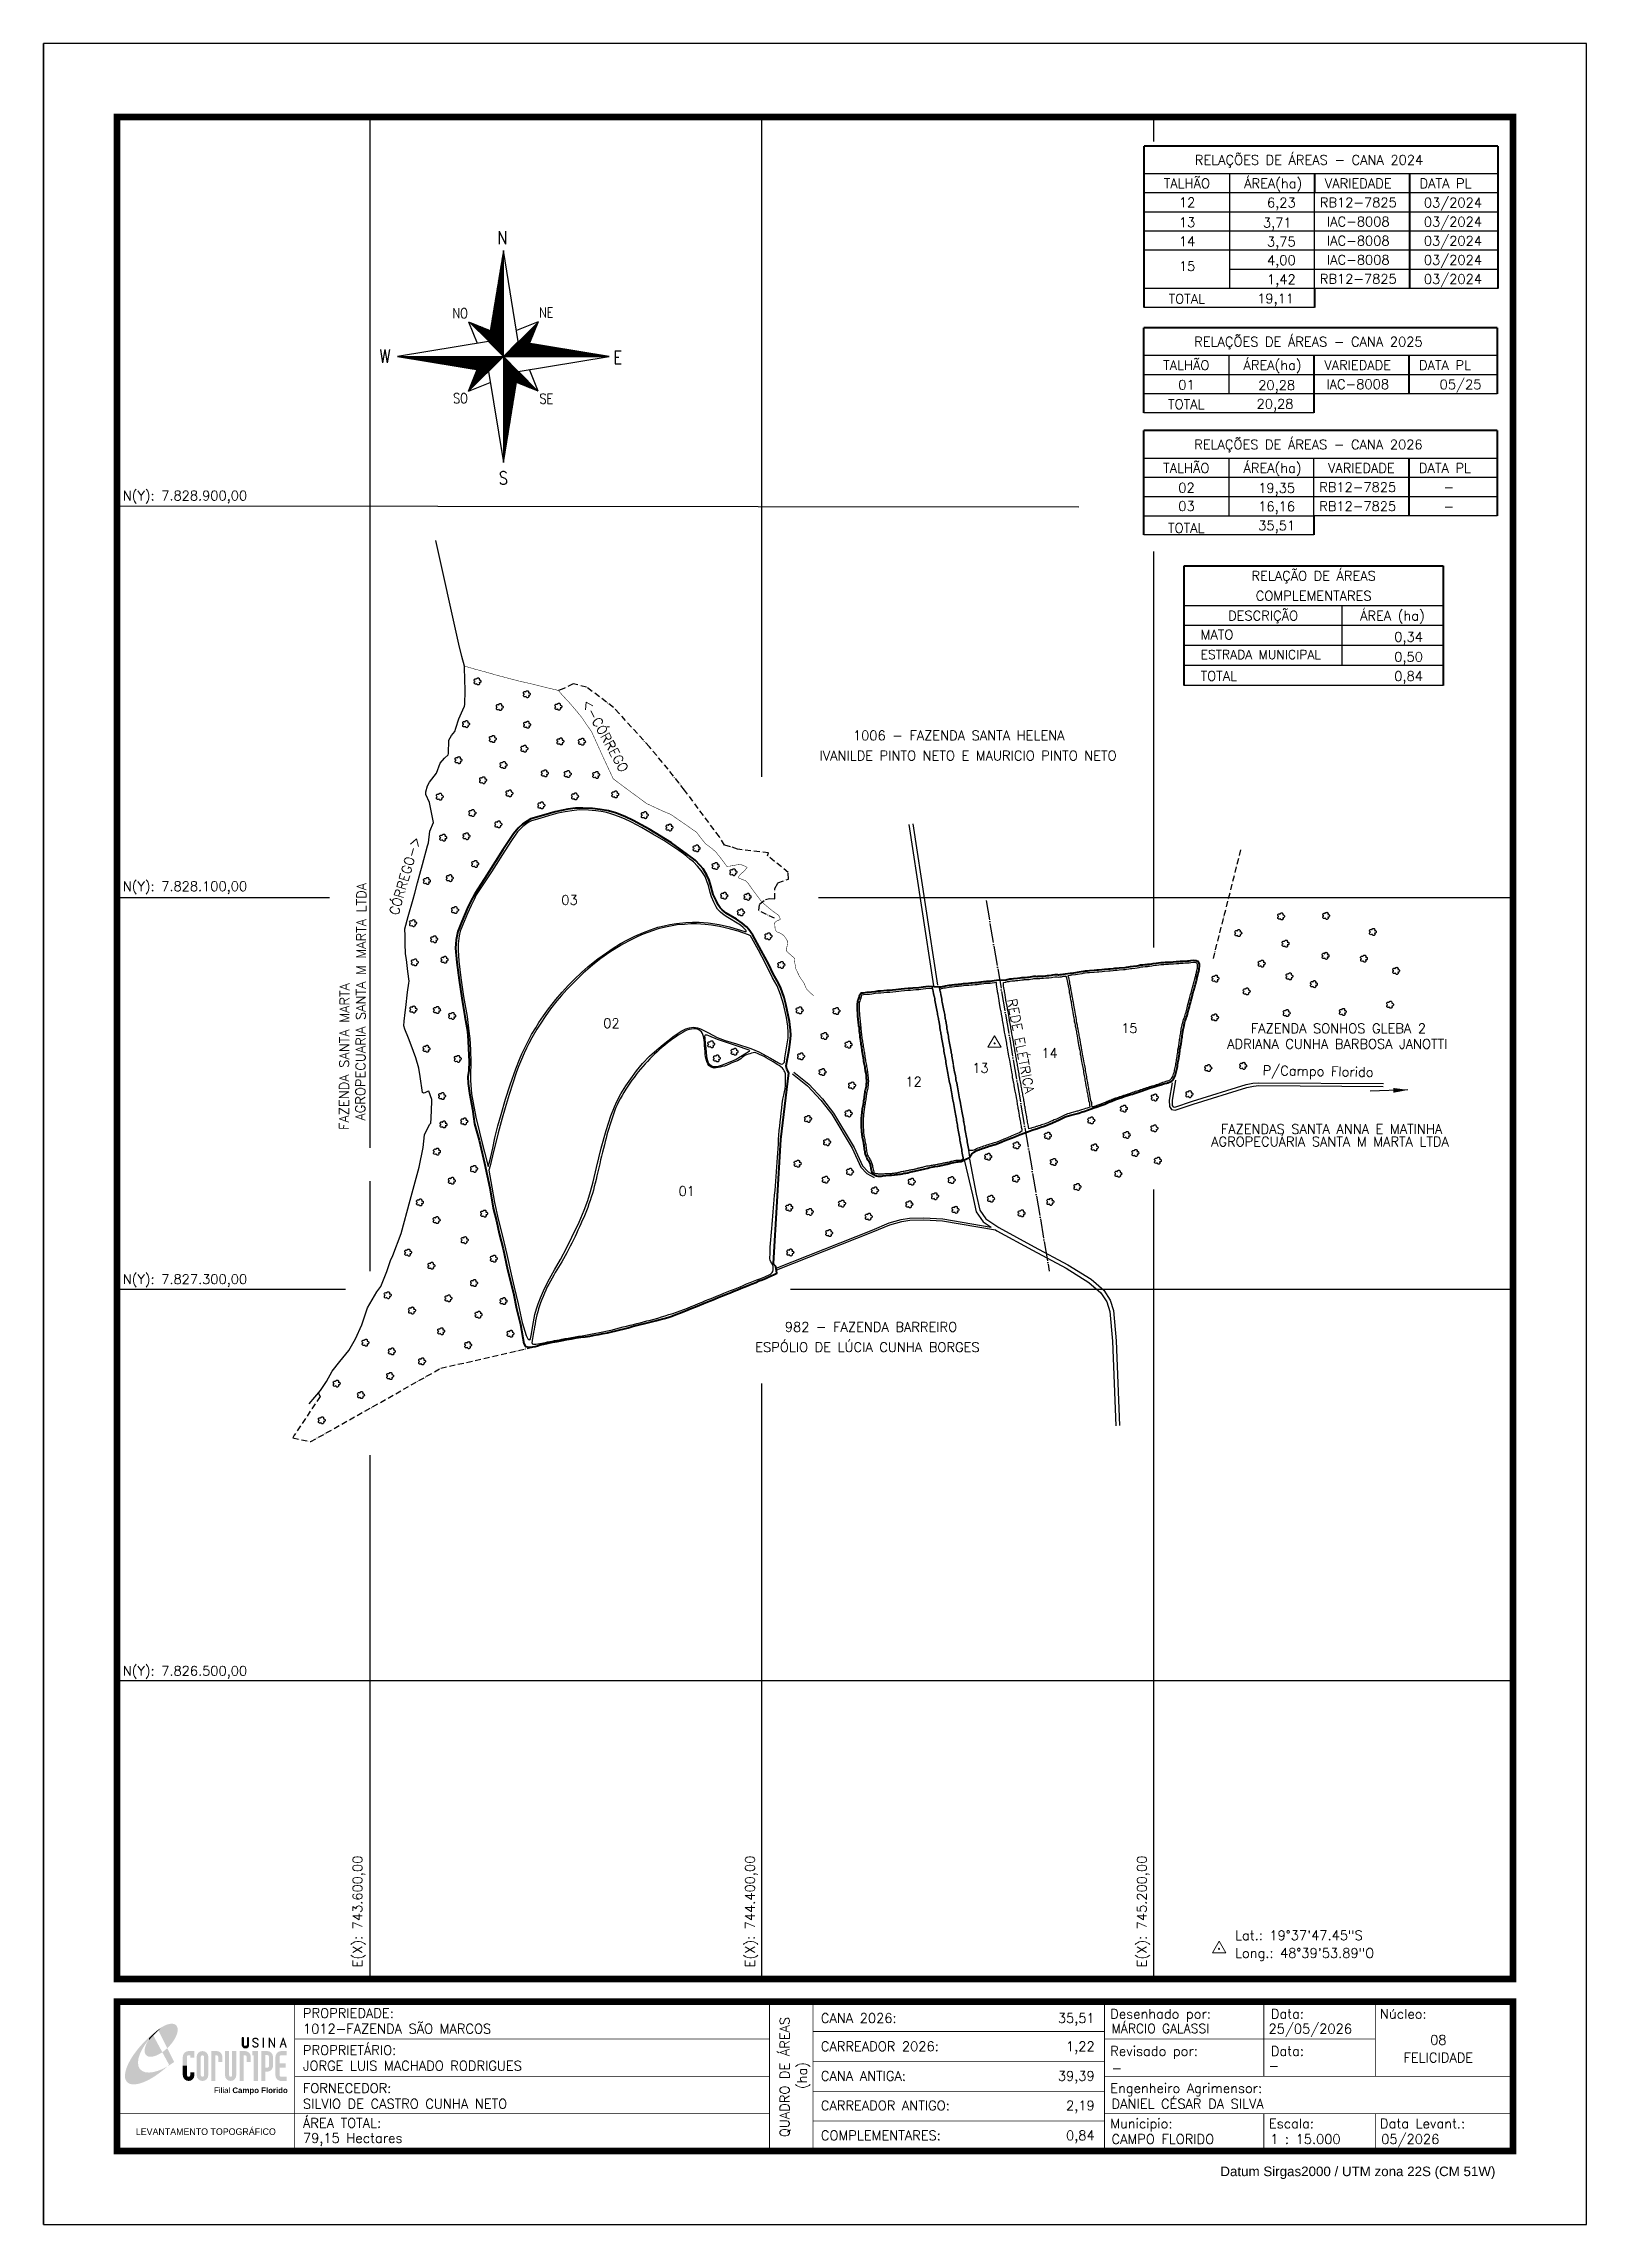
# Model space of a CAD drawing. Extents: x 742933 to 746083, y 7825389 to 7829844.
import ezdxf
from ezdxf.enums import TextEntityAlignment as Align

# ---------------------------------------------------------------- set-up
doc = ezdxf.new("R2010")
doc.units = 0
for name, pattern in [('CONTINUO', [0]), ('LIN0', [0]), ('LIN3', [6, 4, -1, 0, -1]), ('TAPUME', [47, 40, -3.5, 0, -3.5])]:
    doc.linetypes.add(name, pattern=pattern)
for name, color, linetype, lineweight in [('0114001012', 1, 'Continuous', 40), ('0114001012001', 5, 'Continuous', 25), ('0114001012002', 5, 'Continuous', 25), ('0114001012003', 5, 'Continuous', 25), ('TEXTO_DIVERSOS', 7, 'Continuous', 5)]:
    doc.layers.add(name, color=color, linetype=linetype, lineweight=lineweight)
for name, color, linetype in [('0114001012012', 5, 'Continuous'), ('0114001012013', 5, 'Continuous'), ('0114001012014', 5, 'Continuous'), ('0114001012015', 5, 'Continuous'), ('_SIMBOLO ARVORE', 118, 'Continuous'), ('CERCA', 54, 'Continuous'), ('CURSOS_D_AGUA', 5, 'Continuous'), ('ESTRADA', 1, 'Continuous'), ('MALHA', 8, 'Continuous'), ('MARGEM', 7, 'CONTINUO'), ('MATO', 3, 'Continuous'), ('QUADRO_DE_AREAS_CANA_2024', 7, 'Continuous'), ('QUADRO_DE_AREAS_CANA_ANTIGA', 7, 'Continuous'), ('QUADRO_DE_AREAS_COMPLEMENTARES', 7, 'Continuous'), ('REDE_DE_LUZ', 6, 'Continuous'), ('SETA_NORTE', 3, 'Continuous'), ('TEXTO', 7, 'Continuous')]:
    doc.layers.add(name, color=color, linetype=linetype)
doc.styles.add('ARIAL', font='arial.ttf')
doc.styles.add('marcelo', font='arial.ttf')
doc.styles.add('ROMANS', font='romans')
doc.styles.add('SIMPLEX', font='simplex.shx', dxfattribs={"height": 20})
doc.dimstyles.new('ISO-25', dxfattribs={"dimtxt": 2.5, "dimasz": 2.5, "dimexe": 1.25, "dimexo": 0.625, "dimtad": 1, "dimtxsty": 'Standard', "dimcen": 2.5, "dimadec": 0, "dimazin": 0, "dimtfac": 1, "dimtmove": 0, "dimatfit": 3, "dimfxl": 0, "dimarcsym": 0})

msp = doc.modelspace()

# ---------------------------------------------------------------- texts
at = {"layer": 'MALHA', "style": 'SIMPLEX'}
for s, p in [('N(Y): 7.828.900,00', (743094.8, 7828905.2)), ('N(Y): 7.828.100,00', (743094.8, 7828107.2)), ('N(Y): 7.827.300,00', (743094.8, 7827304.5)), ('N(Y): 7.826.500,00', (743094.8, 7826504.5))]:
    msp.add_text(s, height=19.5, dxfattribs=at).set_placement(p, align=Align.BOTTOM_LEFT)
for s, p in [('E(X): 743.600,00', (743589.7, 7825914.3)), ('E(X): 744.400,00', (744391.2, 7825914.3)), ('E(X): 745.200,00', (745191.2, 7825914.3))]:
    msp.add_text(s, height=19.5, rotation=90, dxfattribs=at).set_placement(p, align=Align.BOTTOM_LEFT)
at = {"layer": 'MARGEM', "color": 7, "linetype": 'Continuous', "lineweight": 9}
for s, style, p in [('PROPRIEDADE:', 'SIMPLEX', (743462.8, 7825830.5)), ('Desenhado por:', 'SIMPLEX', (745111.2, 7825829)), ('Data:', 'SIMPLEX', (745439.1, 7825829)), ('Núcleo:', 'SIMPLEX', (745661.9, 7825829)), ('PROPRIETÁRIO:', 'SIMPLEX', (743462.8, 7825755)), ('Revisado por:', 'SIMPLEX', (745111.2, 7825753.1)), ('Data:', 'SIMPLEX', (745439.1, 7825753.1)), ('FORNECEDOR:', 'SIMPLEX', (743462.8, 7825677.2)), ('Engenheiro Agrimensor:', 'SIMPLEX', (745111.2, 7825677.2)), ('ÁREA TOTAL:', 'SIMPLEX', (743462.8, 7825606.1)), ('Municipio:', 'SIMPLEX', (745111.2, 7825605)), ('Escala:', 'SIMPLEX', (745435.3, 7825605)), ('Data Levant.:', 'SIMPLEX', (745661.9, 7825605)), ('Datum Sirgas2000 / UTM zona 22S (CM 51W)', 'marcelo', (745336, 7825507.3))]:
    msp.add_text(s, height=19.5, dxfattribs=dict(at, style=style)).set_placement(p, align=Align.TOP_LEFT)
at = {"layer": 'MARGEM', "color": 7, "linetype": 'Continuous', "style": 'SIMPLEX'}
for s, height, p in [('1012-FAZENDA SÃO MARCOS', 19.5, (743462.8, 7825798.7)), ('CANA 2026:', 19.5, (744520.3, 7825820.4)), ('MÁRCIO GALASSI', 18.5, (745113.7, 7825798.7)), ('25/05/2026', 19.5, (745434.3, 7825798.7)), ('CARREADOR 2026:', 19.5, (744520.3, 7825762.7)), ('JORGE LUIS MACHADO RODRIGUES', 19.5, (743462.8, 7825723.1)), ('CANA ANTIGA:', 19.5, (744520.3, 7825702.2)), ('-', 19.5, (745113.7, 7825718.3)), ('-', 19.5, (745434.3, 7825723.1)), ('SILVIO DE CASTRO CUNHA NETO', 19.5, (743462.8, 7825645.4)), ('CARREADOR ANTIGO:', 19.5, (744520.3, 7825641.8)), ('DANIEL CÉSAR DA SILVA', 19.5, (745113.7, 7825645.4)), ('79,15 Hectares', 19.5, (743462.8, 7825575.4)), ('COMPLEMENTARES:', 19.5, (744520.3, 7825580.8)), ('CAMPO FLORIDO ', 19.5, (745113.7, 7825573.2)), ('1 : 15.000', 19.5, (745437.8, 7825573.2)), ('05/2026', 19.5, (745664.4, 7825573.2))]:
    msp.add_text(s, height=height, dxfattribs=at).set_placement(p, align=Align.TOP_LEFT)
for s, p in [('QUADRO DE ÁREAS', (744446.4, 7825690.3)), ('(ha)', (744482, 7825693.3))]:
    msp.add_text(s, height=19.5, rotation=90, dxfattribs=at).set_placement(p, align=Align.MIDDLE_CENTER)
for s, p in [('35,51', (745079.4, 7825820.4)), ('1,22', (745079.4, 7825762.7)), ('39,39', (745079.4, 7825702.2)), ('2,19', (745079.4, 7825641.8)), ('0,84', (745079.4, 7825580.8))]:
    msp.add_text(s, height=19.5, dxfattribs=at).set_placement(p, align=Align.TOP_RIGHT)
for s, p in [('08', (745781.1, 7825766)), ('FELICIDADE', (745781.1, 7825730))]:
    msp.add_text(s, height=19.5, dxfattribs=at).set_placement(p, align=Align.MIDDLE_CENTER)
at = {"layer": 'MARGEM', "color": 7, "linetype": 'ByBlock'}
msp.add_text('LEVANTAMENTO TOPOGRÁFICO', height=13.5, dxfattribs=at).set_placement((743264.5, 7825578.7), align=Align.MIDDLE_CENTER)
at = {"layer": 'QUADRO_DE_AREAS_CANA_2024', "linetype": 'Continuous', "style": 'SIMPLEX'}
for s, p in [('6,23', (745489.8, 7829509.6)), ('03/2024', (745870.2, 7829509.6)), ('3,71', (745481.6, 7829468.8)), ('03/2024', (745870.2, 7829470.6)), ('3,75', (745489.8, 7829430)), ('03/2024', (745870.2, 7829431.5)), ('4,00', (745489.8, 7829391.9)), ('03/2024', (745870.2, 7829392.5)), ('1,42', (745489.8, 7829352.9)), ('03/2024', (745870.2, 7829353.5)), ('19,11', (745486.4, 7829313.9)), ('20,28', (745488.6, 7829136.7)), ('05/25', (745869.1, 7829138.2)), ('20,28', (745485.2, 7829098.6)), ('19,35', (745488.6, 7828926.6)), ('16,16', (745488.6, 7828889.1)), ('-', (745813.1, 7828928.1)), ('-', (745813.1, 7828889.1))]:
    msp.add_text(s, height=19.5, dxfattribs=at).set_placement(p, align=Align.RIGHT)
for p in [(745267.6, 7829322.8), (745266.4, 7829107.5)]:
    msp.add_text('TOTAL', height=19.5, dxfattribs=at).set_placement(p, align=Align.MIDDLE_CENTER)
at = {"layer": 'QUADRO_DE_AREAS_CANA_ANTIGA', "linetype": 'Continuous', "style": 'SIMPLEX'}
for s, p in [('RELAÇÕES DE ÁREAS - CANA 2024', (745517, 7829606.6)), ('TALHÃO', (745267.6, 7829558.7)), ('ÁREA(ha)', (745443.8, 7829558.7)), ('12', (745268.1, 7829519.9)), ('RB12-7825', (745617.6, 7829519.6)), ('VARIEDADE', (745617.6, 7829558.7)), ('DATA PL', (745795.9, 7829558.7)), ('13', (745268.1, 7829479.2)), ('IAC-8008', (745617.6, 7829480.6)), ('14', (745268.1, 7829440.4)), ('IAC-8008', (745617.6, 7829441.6)), ('15', (745268.1, 7829389.5)), ('IAC-8008', (745617.6, 7829402.6)), ('RB12-7825', (745617.6, 7829363.6)), ('RELAÇÕES DE ÁREAS - CANA 2025', (745515.8, 7829235.3)), ('TALHÃO', (745266.4, 7829187.3)), ('ÁREA(ha)', (745442.6, 7829187.3)), ('VARIEDADE', (745616.4, 7829187.3)), ('DATA PL', (745794.7, 7829187.3)), ('01', (745266.9, 7829147.1)), ('IAC-8008', (745616.4, 7829148.3)), ('RELAÇÕES DE ÁREAS - CANA 2026', (745515.8, 7829025.2)), ('TALHÃO', (745266.4, 7828977.2)), ('ÁREA(ha)', (745442.6, 7828977.2)), ('VARIEDADE', (745623.9, 7828977.2)), ('DATA PL', (745794.6, 7828977.2)), ('02', (745266.9, 7828937)), ('03', (745266.9, 7828899.5)), ('RB12-7825', (745616.4, 7828938.2)), ('RB12-7825', (745616.4, 7828899.2)), ('TOTAL', (745266.4, 7828854.6))]:
    msp.add_text(s, height=19.5, dxfattribs=at).set_placement(p, align=Align.MIDDLE_CENTER)
msp.add_text('35,51', height=19.5, dxfattribs=at).set_placement((745488.6, 7828850.1), align=Align.RIGHT)
at = {"layer": 'QUADRO_DE_AREAS_COMPLEMENTARES', "linetype": 'Continuous', "style": 'SIMPLEX'}
for s, p in [('RELAÇÃO DE ÁREAS', (745526.5, 7828757)), ('DESCRIÇÃO', (745423.2, 7828675.6)), ('COMPLEMENTARES', (745526.5, 7828716.3)), ('ÁREA (ha)', (745687.3, 7828675.6))]:
    msp.add_text(s, height=19.5, dxfattribs=at).set_placement(p, align=Align.MIDDLE_CENTER)
for s, height, p in [('MATO', 19.5, (745295.7, 7828636.9)), ('ESTRADA MUNICIPAL', 18.5, (745295.7, 7828596.2)), ('TOTAL', 19.5, (745295.7, 7828552.4))]:
    msp.add_text(s, height=height, dxfattribs=at).set_placement(p, align=Align.MIDDLE_LEFT)
for s, p in [('0,34', (745749.6, 7828622.4)), ('0,50', (745749.6, 7828581.7)), ('0,84', (745749.6, 7828542.4))]:
    msp.add_text(s, height=19.5, dxfattribs=at).set_placement(p, align=Align.RIGHT)
at = {"layer": 'TEXTO', "style": 'ROMANS'}
for s, rotation, p in [('<-CÓRREGO', 298.7804, (744031.9, 7828497.7)), ('CÓRREGO->', 73.6613, (743657, 7828062.3))]:
    msp.add_text(s, height=19.5, rotation=rotation, dxfattribs=at).set_placement(p)
at = {"layer": 'TEXTO', "linetype": 'Continuous', "style": 'SIMPLEX'}
for s, p in [('1006 - FAZENDA SANTA HELENA', (744801.8, 7828421.2)), ('IVANILDE PINTO NETO E MAURICIO PINTO NETO', (744820.8, 7828380)), ('FAZENDA SONHOS GLEBA 2', (745577.1, 7827822.8)), ('ADRIANA CUNHA BARBOSA JANOTTI', (745574.8, 7827791)), ('AGROPECUÁRIA SANTA M MARTA LTDA', (745559.9, 7827591.5)), ('FAZENDAS SANTA ANNA E MATINHA', (745563.2, 7827617.1)), ('982 - FAZENDA BARREIRO', (744622.7, 7827212.9)), ('ESPÓLIO DE LÚCIA CUNHA BORGES', (744615.4, 7827171.5))]:
    msp.add_text(s, height=19.5, dxfattribs=at).set_placement(p, align=Align.CENTER)
for s, p in [('AGROPECUARIA SANTA M MARTA LTDA', (743590.8, 7827886.8)), ('FAZENDA SANTA MARTA', (743556.9, 7827774.9))]:
    msp.add_text(s, height=19.5, rotation=89.7019, dxfattribs=at).set_placement(p, align=Align.CENTER)
for s, p in [('03', (743990.4, 7828085)), ('02', (744076, 7827833.2)), ('15', (745133.5, 7827823.1)), ('14', (744970.6, 7827772.3)), ('13', (744829.4, 7827741.8)), ('12', (744693, 7827713.8)), ('01', (744229.9, 7827490.4))]:
    msp.add_text(s, height=19.5, dxfattribs=at).set_placement(p)
msp.add_text('REDE ELÉTRICA', height=19.5, rotation=280.8073, dxfattribs=at).set_placement((744900.5, 7827891.3, -732.2))
at = {"layer": 'TEXTO', "linetype": 'ByBlock', "style": 'SIMPLEX'}
for s, p in [('Lat.: 19°37\'47.45"S', (745366, 7825970, 985.2)), ('Long.: 48°39\'53.89"O', (745366, 7825933.8, 985.2))]:
    msp.add_text(s, height=19.5, dxfattribs=at).set_placement(p)
at = {"layer": 'TEXTO_DIVERSOS', "linetype": 'Continuous', "style": 'SIMPLEX'}
msp.add_text('P/Campo Florido', height=19.5, rotation=359.0757, dxfattribs=at).set_placement((745422.2, 7827737.1))

# ---------------------------------------------------------------- blocks, each defined once
blk = doc.blocks.new('A$C309442C0')
at = {"layer": 'SETA_NORTE', "linetype": 'Continuous'}
h = blk.add_hatch(dxfattribs=at)
h.set_pattern_fill('ANSI31', color=256, scale=0.1375, angle=-90, style=0)
h.set_pattern_definition([(315, (-215853.3434, 13873.16845), (0.3086963042, 0.3086963042), [])])
h.paths.add_polyline_path([(73.5, 97.4), (74.7, 104.9), (60, 110.8)])
h = blk.add_hatch(dxfattribs=at)
h.set_pattern_fill('ANSI31', color=256, scale=0.1375, angle=180, style=0)
h.set_pattern_definition([(225, (13869.59828, 216024.21475), (0.3086963042, -0.3086963042), [])])
h.paths.add_polyline_path([(93.8, 97.4), (101.4, 96.2), (107.3, 110.8)])
h = blk.add_hatch(dxfattribs=at)
h.set_pattern_fill('ANSI31', color=256, scale=0.1375, style=0)
h.set_pattern_definition([(45, (-13702.2971, -215849.77324), (-0.3086963042, 0.3086963042), [])])
h.paths.add_polyline_path([(73.5, 77), (65.9, 78.3), (60, 63.6)])
h = blk.add_hatch(dxfattribs=at)
h.set_pattern_fill('ANSI31', color=256, scale=0.1375, angle=90, style=0)
h.set_pattern_definition([(135, (216020.6446, -13698.72693), (-0.3086963042, -0.3086963042), [])])
h.paths.add_polyline_path([(93.8, 77), (92.6, 69.5), (107.3, 63.6)])
for p, q in [((81.6, 146.8), (83.7, 148.9)), ((81.7, 147.6), (83.7, 149.5)), ((81.8, 148.3), (83.7, 150.1)), ((82, 149.1), (83.7, 150.8)), ((82.1, 149.9), (83.7, 151.4)), ((82.2, 150.6), (83.7, 152.1)), ((82.3, 151.4), (83.7, 152.7)), ((82.5, 152.2), (83.7, 153.3)), ((82.6, 152.9), (83.7, 154)), ((82.7, 153.7), (83.7, 154.6)), ((82.9, 154.4), (83.7, 155.2)), ((83, 155.2), (83.7, 155.9)), ((83.1, 156), (83.7, 156.5)), ((83.2, 156.7), (83.7, 157.2)), ((83.4, 157.5), (83.7, 157.8)), ((83.5, 158.3), (83.7, 158.4)), ((83.6, 159), (83.7, 159.1)), ((78.7, 129.3), (83.7, 134.2)), ((78.8, 130), (83.7, 134.9)), ((79, 130.8), (83.7, 135.5)), ((79.1, 131.6), (83.7, 136.1)), ((79.2, 132.3), (83.7, 136.8)), ((79.3, 133.1), (83.7, 137.4)), ((79.5, 133.8), (83.7, 138)), ((79.6, 134.6), (83.7, 138.7)), ((79.7, 135.4), (83.7, 139.3)), ((79.8, 136.1), (83.7, 140)), ((80, 136.9), (83.7, 140.6)), ((80.1, 137.7), (83.7, 141.2)), ((80.2, 138.4), (83.7, 141.9)), ((80.3, 139.2), (83.7, 142.5)), ((80.5, 139.9), (83.7, 143.1)), ((80.6, 140.7), (83.7, 143.8)), ((80.7, 141.5), (83.7, 144.4)), ((80.8, 142.2), (83.7, 145)), ((81, 143), (83.7, 145.7)), ((81.1, 143.8), (83.7, 146.3)), ((81.2, 144.5), (83.7, 147)), ((81.3, 145.3), (83.7, 147.6)), ((81.5, 146.1), (83.7, 148.2)), ((75.7, 111), (83.7, 118.9)), ((75.8, 111.7), (83.7, 119.6)), ((75.9, 112.5), (83.7, 120.2)), ((76.1, 113.3), (83.7, 120.8)), ((76.2, 114), (83.7, 121.5)), ((76.3, 114.8), (83.7, 122.1)), ((76.4, 115.5), (83.7, 122.8)), ((76.6, 116.3), (83.7, 123.4)), ((76.7, 117.1), (83.7, 124)), ((76.8, 117.8), (83.7, 124.7)), ((76.9, 118.6), (83.7, 125.3)), ((77.1, 119.4), (83.7, 125.9)), ((77.2, 120.1), (83.7, 126.6)), ((77.3, 120.9), (83.7, 127.2)), ((77.4, 121.6), (83.7, 127.8)), ((77.6, 122.4), (83.7, 128.5)), ((77.7, 123.2), (83.7, 129.1)), ((77.8, 123.9), (83.7, 129.8)), ((78, 124.7), (83.7, 130.4)), ((78.1, 125.5), (83.7, 131)), ((78.2, 126.2), (83.7, 131.7)), ((78.3, 127), (83.7, 132.3)), ((78.5, 127.7), (83.7, 132.9)), ((78.6, 128.5), (83.7, 133.6)), ((60, 110.8), (74.7, 104.9)), ((60, 110.8), (65.9, 96.2)), ((73.5, 97.3), (83.7, 107.5)), ((73.6, 98), (83.7, 108.1)), ((73.7, 98.8), (83.7, 108.7)), ((73.8, 99.5), (83.7, 109.4)), ((73.8, 97), (83.7, 106.8)), ((73.9, 100.3), (83.7, 110)), ((74.1, 101.1), (83.7, 110.6)), ((74.2, 101.8), (83.7, 111.3)), ((74.2, 96.7), (83.7, 106.2)), ((74.3, 102.6), (83.7, 111.9)), ((74.4, 103.3), (83.7, 112.6)), ((74.5, 96.4), (83.7, 105.6)), ((74.6, 104.1), (83.7, 113.2)), ((74.7, 104.9), (83.7, 113.8)), ((74.8, 105.6), (83.7, 114.5)), ((74.8, 96.1), (83.7, 104.9)), ((74.9, 106.4), (83.7, 115.1)), ((75.1, 107.2), (83.7, 115.7)), ((75.1, 95.7), (83.7, 104.3)), ((75.2, 107.9), (83.7, 116.4)), ((75.3, 108.7), (83.7, 117)), ((75.4, 109.4), (83.7, 117.7)), ((75.6, 110.2), (83.7, 118.3)), ((107.3, 110.8), (92.6, 104.9)), ((107.3, 110.8), (101.4, 96.2)), ((75.4, 95.4), (83.7, 103.6)), ((75.8, 95.1), (83.7, 103)), ((76.1, 94.8), (83.7, 102.4)), ((76.4, 94.5), (83.7, 101.7)), ((76.7, 94.2), (83.7, 101.1)), ((77, 93.8), (83.7, 100.5)), ((77.4, 93.5), (83.7, 99.8)), ((77.7, 93.2), (83.7, 99.2)), ((78, 92.9), (83.7, 98.5)), ((78.3, 92.6), (83.7, 97.9)), ((78.6, 92.2), (83.7, 97.3)), ((78.9, 91.9), (83.7, 96.6)), ((79.3, 91.6), (83.7, 96)), ((79.6, 91.3), (83.7, 95.4)), ((79.9, 91), (83.7, 94.7)), ((80.2, 90.7), (83.7, 94.1)), ((80.5, 90.3), (83.7, 93.4)), ((80.9, 90), (83.7, 92.8)), ((81.2, 89.7), (83.7, 92.2)), ((81.5, 89.4), (83.7, 91.5)), ((81.8, 89.1), (83.7, 90.9)), ((82.1, 88.7), (83.7, 90.3)), ((82.4, 88.4), (83.7, 89.6)), ((83.8, 87.2), (94, 97.4)), ((84.4, 87.2), (94.5, 97.3)), ((85.1, 87.2), (95.1, 97.2)), ((85.7, 87.2), (95.6, 97.1)), ((86.3, 87.2), (96.2, 97)), ((87, 87.2), (96.7, 96.9)), ((87.6, 87.2), (97.2, 96.9)), ((88.3, 87.2), (97.8, 96.8)), ((88.9, 87.2), (98.3, 96.7)), ((89.5, 87.2), (98.9, 96.6)), ((90.2, 87.2), (99.4, 96.5)), ((90.8, 87.2), (100, 96.4)), ((91.4, 87.2), (100.5, 96.3)), ((92.1, 87.2), (101.1, 96.2)), ((92.7, 87.2), (101.6, 96.1)), ((93.4, 87.2), (102.2, 96)), ((94, 87.2), (102.7, 96)), ((94.6, 87.2), (103.3, 95.9)), ((95.3, 87.2), (103.8, 95.8)), ((95.9, 87.2), (104.4, 95.7)), ((96.5, 87.2), (104.9, 95.6)), ((97.2, 87.2), (105.5, 95.5)), ((97.8, 87.2), (106, 95.4)), ((98.4, 87.2), (106.5, 95.3)), ((99.1, 87.2), (107.1, 95.2)), ((99.7, 87.2), (107.6, 95.1)), ((100.4, 87.2), (108.2, 95.1)), ((101, 87.2), (108.7, 95)), ((101.6, 87.2), (109.3, 94.9)), ((102.3, 87.2), (109.8, 94.8)), ((102.9, 87.2), (110.4, 94.7)), ((103.5, 87.2), (110.9, 94.6)), ((104.2, 87.2), (111.5, 94.5)), ((104.8, 87.2), (112, 94.4)), ((105.5, 87.2), (112.6, 94.3)), ((106.1, 87.2), (113.1, 94.2)), ((106.7, 87.2), (113.7, 94.1)), ((107.4, 87.2), (114.2, 94.1)), ((108, 87.2), (114.8, 94)), ((108.6, 87.2), (115.3, 93.9)), ((109.3, 87.2), (115.8, 93.8)), ((109.9, 87.2), (116.4, 93.7)), ((110.6, 87.2), (116.9, 93.6)), ((111.2, 87.2), (117.5, 93.5)), ((111.8, 87.2), (118, 93.4)), ((112.5, 87.2), (118.6, 93.3)), ((113.1, 87.2), (119.1, 93.2)), ((113.7, 87.2), (119.7, 93.2)), ((114.4, 87.2), (120.2, 93.1)), ((115, 87.2), (120.8, 93)), ((115.6, 87.2), (121.3, 92.9)), ((116.3, 87.2), (121.9, 92.8)), ((116.9, 87.2), (122.4, 92.7)), ((117.6, 87.2), (123, 92.6)), ((118.2, 87.2), (123.5, 92.5)), ((118.8, 87.2), (124, 92.4)), ((119.5, 87.2), (124.6, 92.3)), ((120.1, 87.2), (125.1, 92.3)), ((120.7, 87.2), (125.7, 92.2)), ((121.4, 87.2), (126.2, 92.1)), ((122, 87.2), (126.8, 92)), ((122.7, 87.2), (127.3, 91.9)), ((123.3, 87.2), (127.9, 91.8)), ((123.9, 87.2), (128.4, 91.7)), ((124.6, 87.2), (129, 91.6)), ((125.2, 87.2), (129.5, 91.5)), ((125.8, 87.2), (130.1, 91.4)), ((126.5, 87.2), (130.6, 91.4)), ((127.1, 87.2), (131.2, 91.3)), ((127.8, 87.2), (131.7, 91.2)), ((128.4, 87.2), (132.3, 91.1)), ((129, 87.2), (132.8, 91)), ((129.7, 87.2), (133.3, 90.9)), ((130.3, 87.2), (133.9, 90.8)), ((130.9, 87.2), (134.4, 90.7)), ((131.6, 87.2), (135, 90.6)), ((132.2, 87.2), (135.5, 90.5)), ((132.8, 87.2), (136.1, 90.5)), ((133.5, 87.2), (136.6, 90.4)), ((134.1, 87.2), (137.2, 90.3)), ((134.8, 87.2), (137.7, 90.2)), ((135.4, 87.2), (138.3, 90.1)), ((136, 87.2), (138.8, 90)), ((136.7, 87.2), (139.4, 89.9)), ((137.3, 87.2), (139.9, 89.8)), ((137.9, 87.2), (140.5, 89.7)), ((138.6, 87.2), (141, 89.6)), ((139.2, 87.2), (141.6, 89.6)), ((139.9, 87.2), (142.1, 89.5)), ((140.5, 87.2), (142.6, 89.4)), ((141.1, 87.2), (143.2, 89.3)), ((141.8, 87.2), (143.7, 89.2)), ((142.4, 87.2), (144.3, 89.1)), ((11.8, 87.2), (11.8, 87.2)), ((12.3, 87.1), (12.4, 87.2)), ((12.9, 87), (13.1, 87.2)), ((13.4, 86.9), (13.7, 87.2)), ((14, 86.8), (14.4, 87.2)), ((14.5, 86.7), (15, 87.2)), ((15.1, 86.6), (15.6, 87.2)), ((15.6, 86.6), (16.3, 87.2)), ((16.2, 86.5), (16.9, 87.2)), ((16.7, 86.4), (17.5, 87.2)), ((17.2, 86.3), (18.2, 87.2)), ((17.8, 86.2), (18.8, 87.2)), ((18.3, 86.1), (19.5, 87.2)), ((18.9, 86), (20.1, 87.2)), ((19.4, 85.9), (20.7, 87.2)), ((20, 85.8), (21.4, 87.2)), ((20.5, 85.7), (22, 87.2)), ((21.1, 85.7), (22.6, 87.2)), ((21.6, 85.6), (23.3, 87.2)), ((22.2, 85.5), (23.9, 87.2)), ((22.7, 85.4), (24.6, 87.2)), ((23.3, 85.3), (25.2, 87.2)), ((23.8, 85.2), (25.8, 87.2)), ((24.4, 85.1), (26.5, 87.2)), ((24.9, 85), (27.1, 87.2)), ((25.5, 84.9), (27.7, 87.2)), ((26, 84.8), (28.4, 87.2)), ((26.5, 84.8), (29, 87.2)), ((27.1, 84.7), (29.6, 87.2)), ((27.6, 84.6), (30.3, 87.2)), ((28.2, 84.5), (30.9, 87.2)), ((28.7, 84.4), (31.6, 87.2)), ((29.3, 84.3), (32.2, 87.2)), ((29.8, 84.2), (32.8, 87.2)), ((30.4, 84.1), (33.5, 87.2)), ((30.9, 84), (34.1, 87.2)), ((31.5, 83.9), (34.7, 87.2)), ((32, 83.9), (35.4, 87.2)), ((32.6, 83.8), (36, 87.2)), ((33.1, 83.7), (36.7, 87.2)), ((33.7, 83.6), (37.3, 87.2)), ((34.2, 83.5), (37.9, 87.2)), ((34.7, 83.4), (38.6, 87.2)), ((35.3, 83.3), (39.2, 87.2)), ((35.8, 83.2), (39.8, 87.2)), ((36.4, 83.1), (40.5, 87.2)), ((36.9, 83), (41.1, 87.2)), ((37.5, 83), (41.8, 87.2)), ((38, 82.9), (42.4, 87.2)), ((38.6, 82.8), (43, 87.2)), ((39.1, 82.7), (43.7, 87.2)), ((39.7, 82.6), (44.3, 87.2)), ((40.2, 82.5), (44.9, 87.2)), ((40.8, 82.4), (45.6, 87.2)), ((41.3, 82.3), (46.2, 87.2)), ((41.9, 82.2), (46.8, 87.2)), ((42.4, 82.1), (47.5, 87.2)), ((43, 82.1), (48.1, 87.2)), ((43.5, 82), (48.8, 87.2)), ((44, 81.9), (49.4, 87.2)), ((44.6, 81.8), (50, 87.2)), ((45.1, 81.7), (50.7, 87.2)), ((45.7, 81.6), (51.3, 87.2)), ((46.2, 81.5), (51.9, 87.2)), ((46.8, 81.4), (52.6, 87.2)), ((47.3, 81.3), (53.2, 87.2)), ((47.9, 81.2), (53.9, 87.2)), ((48.4, 81.2), (54.5, 87.2)), ((49, 81.1), (55.1, 87.2)), ((49.5, 81), (55.8, 87.2)), ((50.1, 80.9), (56.4, 87.2)), ((50.6, 80.8), (57, 87.2)), ((51.2, 80.7), (57.7, 87.2)), ((51.7, 80.6), (58.3, 87.2)), ((52.3, 80.5), (59, 87.2)), ((52.8, 80.4), (59.6, 87.2)), ((53.3, 80.3), (60.2, 87.2)), ((53.9, 80.3), (60.9, 87.2)), ((54.4, 80.2), (61.5, 87.2)), ((55, 80.1), (62.1, 87.2)), ((55.5, 80), (62.8, 87.2)), ((56.1, 79.9), (63.4, 87.2)), ((56.6, 79.8), (64, 87.2)), ((57.2, 79.7), (64.7, 87.2)), ((57.7, 79.6), (65.3, 87.2)), ((58.3, 79.5), (66, 87.2)), ((58.8, 79.4), (66.6, 87.2)), ((59.4, 79.4), (67.2, 87.2)), ((59.9, 79.3), (67.9, 87.2)), ((83.7, 87.2), (60, 63.6)), ((60, 63.6), (65.9, 78.3)), ((60.5, 79.2), (68.5, 87.2)), ((61, 79.1), (69.1, 87.2)), ((61.5, 79), (69.8, 87.2)), ((62.1, 78.9), (70.4, 87.2)), ((62.6, 78.8), (71.1, 87.2)), ((63.2, 78.7), (71.7, 87.2)), ((63.7, 78.6), (72.3, 87.2)), ((64.3, 78.5), (73, 87.2)), ((64.8, 78.4), (73.6, 87.2)), ((65.4, 78.4), (74.2, 87.2)), ((65.9, 78.3), (74.9, 87.2)), ((66.5, 78.2), (75.5, 87.2)), ((67, 78.1), (76.2, 87.2)), ((67.6, 78), (76.8, 87.2)), ((68.1, 77.9), (77.4, 87.2)), ((68.7, 77.8), (78.1, 87.2)), ((69.2, 77.7), (78.7, 87.2)), ((69.8, 77.6), (79.3, 87.2)), ((70.3, 77.5), (80, 87.2)), ((70.8, 77.5), (80.6, 87.2)), ((71.4, 77.4), (81.2, 87.2)), ((71.9, 77.3), (81.9, 87.2)), ((72.5, 77.2), (82.5, 87.2)), ((73, 77.1), (83.2, 87.2)), ((82.8, 88.1), (83.7, 89)), ((83.1, 87.8), (83.7, 88.4)), ((83.4, 87.5), (83.7, 87.7)), ((83.7, 87.1), (83.7, 87.1)), ((83.7, 86.4), (84, 86.8)), ((83.7, 85.8), (84.4, 86.5)), ((83.7, 85.2), (84.7, 86.2)), ((83.7, 84.5), (85, 85.9)), ((83.7, 83.9), (85.3, 85.6)), ((83.7, 83.3), (85.6, 85.2)), ((83.7, 82.6), (86, 84.9)), ((83.7, 82), (86.3, 84.6)), ((83.7, 81.3), (86.6, 84.3)), ((83.7, 80.7), (86.9, 84)), ((83.7, 80.1), (87.2, 83.6)), ((83.7, 79.4), (87.5, 83.3)), ((83.7, 78.8), (87.9, 83)), ((83.7, 78.2), (88.2, 82.7)), ((83.7, 77.5), (88.5, 82.4)), ((83.7, 76.9), (88.8, 82.1)), ((83.7, 76.2), (89.1, 81.7)), ((83.7, 75.6), (89.5, 81.4)), ((83.7, 75), (89.8, 81.1)), ((83.7, 74.3), (90.1, 80.8)), ((83.7, 73.7), (90.4, 80.5)), ((83.7, 73.1), (90.7, 80.1)), ((83.7, 72.4), (91, 79.8)), ((83.7, 71.8), (91.4, 79.5)), ((83.7, 71.2), (91.7, 79.2)), ((83.7, 70.5), (92, 78.9)), ((83.7, 69.9), (92.3, 78.5)), ((83.7, 69.2), (92.6, 78.2)), ((83.7, 68.6), (93, 77.9)), ((83.7, 68), (93.3, 77.6)), ((83.7, 67.3), (93.6, 77.3)), ((83.7, 66.7), (93.8, 76.9)), ((83.7, 66.1), (93.7, 76.1)), ((83.7, 65.4), (93.6, 75.3)), ((83.7, 64.8), (93.4, 74.6)), ((107.3, 63.6), (101.4, 78.3)), ((143, 87.2), (144.8, 89)), ((143.7, 87.2), (145.4, 88.9)), ((144.3, 87.2), (145.9, 88.8)), ((144.9, 87.2), (146.5, 88.7)), ((145.6, 87.2), (147, 88.7)), ((146.2, 87.2), (147.6, 88.6)), ((146.9, 87.2), (148.1, 88.5)), ((147.5, 87.2), (148.7, 88.4)), ((148.1, 87.2), (149.2, 88.3)), ((148.8, 87.2), (149.8, 88.2)), ((149.4, 87.2), (150.3, 88.1)), ((150, 87.2), (150.8, 88)), ((150.7, 87.2), (151.4, 87.9)), ((151.3, 87.2), (151.9, 87.8)), ((152, 87.2), (152.5, 87.8)), ((152.6, 87.2), (153, 87.7)), ((153.2, 87.2), (153.6, 87.6)), ((153.9, 87.2), (154.1, 87.5)), ((154.5, 87.2), (154.7, 87.4)), ((155.1, 87.2), (155.2, 87.3)), ((60, 63.6), (74.7, 69.5)), ((83.7, 64.1), (93.3, 73.8)), ((83.7, 63.5), (93.2, 73)), ((83.7, 62.9), (93.1, 72.3)), ((83.7, 62.2), (92.9, 71.5)), ((83.7, 61.6), (92.8, 70.8)), ((83.7, 61), (92.7, 70)), ((83.7, 60.3), (92.6, 69.2)), ((83.7, 59.7), (92.4, 68.5)), ((83.7, 59), (92.3, 67.7)), ((83.7, 58.4), (92.2, 66.9)), ((83.7, 57.8), (92.1, 66.2)), ((83.7, 57.1), (91.9, 65.4)), ((83.7, 56.5), (91.8, 64.7)), ((83.7, 55.9), (91.7, 63.9)), ((83.7, 55.2), (91.6, 63.1)), ((83.7, 54.6), (91.4, 62.4)), ((83.7, 54), (91.3, 61.6)), ((83.7, 53.3), (91.2, 60.8)), ((83.7, 52.7), (91.1, 60.1)), ((107.3, 63.6), (92.6, 69.5)), ((83.7, 52), (90.9, 59.3)), ((83.7, 51.4), (90.8, 58.6)), ((83.7, 50.8), (90.7, 57.8)), ((83.7, 50.1), (90.5, 57)), ((83.7, 49.5), (90.4, 56.3)), ((83.7, 48.9), (90.3, 55.5)), ((83.7, 48.2), (90.2, 54.7)), ((83.7, 47.6), (90, 54)), ((83.7, 46.9), (89.9, 53.2)), ((83.7, 46.3), (89.8, 52.5)), ((83.7, 45.7), (89.7, 51.7)), ((83.7, 45), (89.5, 50.9)), ((83.7, 44.4), (89.4, 50.2)), ((83.7, 43.8), (89.3, 49.4)), ((83.7, 43.1), (89.2, 48.6)), ((83.7, 42.5), (89, 47.9)), ((83.7, 41.8), (88.9, 47.1)), ((83.7, 41.2), (88.8, 46.3)), ((83.7, 40.6), (88.7, 45.6)), ((83.7, 39.9), (88.5, 44.8)), ((83.7, 39.3), (88.4, 44.1)), ((83.7, 38.7), (88.3, 43.3)), ((83.7, 38), (88.2, 42.5)), ((83.7, 37.4), (88, 41.8)), ((83.7, 36.8), (87.9, 41)), ((83.7, 36.1), (87.8, 40.2)), ((83.7, 35.5), (87.7, 39.5)), ((83.7, 34.8), (87.5, 38.7)), ((83.7, 34.2), (87.4, 38)), ((83.7, 33.6), (87.3, 37.2)), ((83.7, 32.9), (87.2, 36.4)), ((83.7, 32.3), (87, 35.7)), ((83.7, 31.7), (86.9, 34.9)), ((83.7, 31), (86.8, 34.1)), ((83.7, 30.4), (86.7, 33.4)), ((83.7, 29.7), (86.5, 32.6)), ((83.7, 29.1), (86.4, 31.9)), ((83.7, 28.5), (86.3, 31.1)), ((83.7, 27.8), (86.2, 30.3)), ((83.7, 27.2), (86, 29.6)), ((83.7, 26.6), (85.9, 28.8)), ((83.7, 25.9), (85.8, 28)), ((83.7, 25.3), (85.6, 27.3)), ((83.7, 24.6), (85.5, 26.5)), ((83.7, 24), (85.4, 25.8)), ((83.7, 23.4), (85.3, 25)), ((83.7, 22.7), (85.1, 24.2)), ((83.7, 22.1), (85, 23.5)), ((83.7, 21.5), (84.9, 22.7)), ((83.7, 20.8), (84.8, 21.9)), ((83.7, 20.2), (84.6, 21.2)), ((83.7, 19.6), (84.5, 20.4)), ((83.7, 18.9), (84.4, 19.7)), ((83.7, 18.3), (84.3, 18.9)), ((83.7, 17.6), (84.1, 18.1)), ((83.7, 17), (84, 17.4)), ((83.7, 16.4), (83.9, 16.6)), ((83.7, 15.7), (83.8, 15.8))]:
    blk.add_line(p, q, dxfattribs=at)
blk.add_lwpolyline([(93.8, 77), (155.7, 87.2), (93.8, 97.4), (83.7, 159.3), (73.5, 97.4), (11.6, 87.2), (73.5, 77), (83.7, 15.1)], close=True, dxfattribs=at)
for points in [[(83.7, 87.2), (83.7, 159.3)], [(83.7, 87.2), (73.5, 97.4)], [(83.7, 87.2), (93.8, 97.4)], [(11.6, 87.2), (155.7, 87.2)], [(83.7, 87.2), (73.5, 77)], [(83.7, 87.2), (93.8, 77)], [(83.7, 87.2), (83.7, 15.1)]]:
    blk.add_lwpolyline(points, dxfattribs=at)
at = {"layer": 'SETA_NORTE', "color": 7, "lineweight": 30, "style": 'ROMANS', "width": 0.8}
for s, height, p in [('N ', 8.94, (79.5, 163.6)), ('NO', 6.88, (49.1, 113.2)), ('NE', 6.87, (108, 113.7)), ('W', 8.94, (-0.7, 82.9)), ('E', 8.94, (158.6, 82.1)), ('SO', 6.88, (49.5, 55.3)), ('SE', 6.87, (108.3, 55)), ('S', 8.94, (80.6, 0))]:
    blk.add_text(s, height=height, dxfattribs=at).set_placement(p)
blk = doc.blocks.new('A$C78F83FB3')
at = {"layer": 'MARGEM'}
h = blk.add_hatch(color=20, dxfattribs=at)
edge = h.paths.add_edge_path()
edge.add_ellipse((19.49, 23.77), major_axis=(-6.68, -6.67), ratio=0.469426, start_angle=292.73277, end_angle=601.25787)
edge.add_ellipse((22.83, 22.05), major_axis=(12.64, 11.29), ratio=0.457614, start_angle=79.90686, end_angle=107.91393)
edge = h.paths.add_edge_path()
edge.add_ellipse((18.28, 18.7), major_axis=(13.95, 13.59), ratio=0.386848, start_angle=63.96117, end_angle=264.59932)
edge.add_ellipse((22.83, 22.05), major_axis=(12.64, 11.29), ratio=0.457614, start_angle=107.91393, end_angle=245.11815, ccw=False)
edge.add_ellipse((19.49, 23.77), major_axis=(-6.68, -6.67), ratio=0.469426, start_angle=241.25787, end_angle=292.73277, ccw=False)
for color, points in [(20, [(15.46, 26.12), (14.17, 24.81), (14.06, 24.24), (14.39, 23.97), (14.67, 24.54), (19.47, 29.32), (18.48, 28.66), (17.31, 27.78)]), (7, [(58.42, 24.9), (57.9, 24.9), (57.9, 21.73, -0.414214), (57.15, 20.98), (56.84, 20.98, -0.414214), (56.09, 21.73), (56.09, 24.9), (55.57, 24.9), (55.57, 21.73, 0.414214), (56.84, 20.46), (57.15, 20.46, 0.414214), (58.42, 21.73)]), (7, [(61.7, 24.9), (61.23, 24.9, 0.396318), (60.04, 23.78), (60.04, 23.72, 0.151912), (60.39, 22.97), (60.46, 22.92), (62.18, 22), (62.85, 21.83, 0.12407), (62.51, 22.42), (60.75, 23.36, -0.13192), (60.56, 23.77, -0.385578), (61.23, 24.37), (61.7, 24.37, -0.414214), (62.37, 23.7), (62.89, 23.7, 0.414214)]), (7, [(62.37, 23.7), (62.89, 23.7, 0.414214), (61.7, 24.9), (61.23, 24.9, 0.396318), (60.04, 23.78), (60.04, 23.72, 0.151912), (60.39, 22.97), (60.46, 22.92), (62.18, 22), (62.18, 22, -0.131921), (62.37, 21.59, -0.385578), (61.7, 20.98), (61.23, 20.98, -0.414214), (60.56, 21.65), (60.04, 21.65, 0.414214), (61.23, 20.46), (61.7, 20.46, 0.402546), (62.89, 21.61, 0.165292), (62.51, 22.42), (60.75, 23.36, -0.13192), (60.56, 23.77, -0.385578), (61.23, 24.37), (61.7, 24.37, -0.414214)]), (7, [(30.97, 12.46), (29.13, 12.46), (29.13, 8.21, 1), (34.29, 8.21), (34.29, 9.41), (32.45, 9.41), (32.45, 8.21, -1), (30.97, 8.21)])]:
    blk.add_hatch(color=color, dxfattribs=at).paths.add_polyline_path(points)
h = blk.add_hatch(color=7, dxfattribs=at)
h.paths.add_polyline_path([(65.24, 24.9), (64.72, 24.9), (64.72, 20.46), (65.24, 20.46)])
h.paths.add_polyline_path([(67.38, 20.46), (67.9, 20.46), (67.9, 23.74), (69.74, 20.46), (70.23, 20.46), (70.23, 24.9), (69.71, 24.9), (69.71, 21.58), (67.85, 24.9), (67.38, 24.9)])
h.paths.add_polyline_path([(72.17, 20.46), (72.72, 20.46), (73.14, 21.73), (74.49, 21.73), (74.9, 20.46), (75.45, 20.46), (74, 24.9), (73.62, 24.9)])
h.paths.add_polyline_path([(73.81, 23.8), (74.32, 22.25), (73.31, 22.25)], flags=16)
h = blk.add_hatch(color=7, dxfattribs=at)
h.paths.add_polyline_path([(31.71, 18.93, 0.414214), (29.13, 16.35), (29.13, 12.46), (30.97, 12.46), (30.97, 16.35, -0.414214), (31.71, 17.09), (32.45, 17.09), (32.45, 16.02), (34.29, 16.02), (34.29, 18.93)])
h.paths.add_polyline_path([(44.15, 17.09, -0.414214), (44.89, 16.35), (44.89, 14.1), (46.72, 14.1), (46.72, 16.17, 0.433937), (44.15, 18.93), (41.77, 18.93), (41.77, 12.46), (43.61, 12.46), (43.61, 17.09)])
h.paths.add_polyline_path([(43.61, 12.46), (41.77, 12.46), (41.77, 5.62), (43.61, 5.62)])
h.paths.add_polyline_path([(47.92, 12.46), (49.75, 12.46), (49.75, 18.93), (47.92, 18.93)])
h.paths.add_polyline_path([(52.91, 18.93), (51.08, 18.93), (51.08, 12.46), (52.91, 12.46)])
h.paths.add_polyline_path([(51.08, 8.12, -1), (49.75, 8.12), (49.75, 12.46), (47.92, 12.46), (47.92, 8.12, 1), (52.91, 8.12), (52.91, 12.46), (51.08, 12.46)])
h.paths.add_polyline_path([(54.41, 12.46), (56.25, 12.46), (56.25, 17.09), (56.79, 17.09, -0.414214), (57.53, 16.35), (57.53, 14.1), (59.36, 14.1), (59.36, 16.17, 0.433937), (56.79, 18.93), (54.41, 18.93)])
h.paths.add_polyline_path([(56.25, 12.46), (54.41, 12.46), (54.41, 5.62), (56.25, 5.62)])
h.paths.add_polyline_path([(60.73, 12.46), (62.58, 12.46), (62.58, 18.93), (60.02, 18.93), (60.02, 17.08), (60.73, 17.08)])
h.paths.add_polyline_path([(62.58, 12.46), (60.73, 12.46), (60.73, 5.62), (62.58, 5.62)])
h.paths.add_polyline_path([(64.06, 12.46), (65.82, 12.46), (65.82, 17.17), (66.66, 17.17, -0.450417), (67.48, 16.25), (67.48, 12.46), (69.24, 12.46, 0.002307), (69.24, 12.48, 0.005282), (69.23, 12.54, -0.000938), (69.23, 12.53), (69.23, 16.17, 0.433937), (66.66, 18.93), (64.06, 18.93)])
h.paths.add_polyline_path([(64.06, 5.62), (65.82, 5.62), (65.82, 9.77), (66.66, 9.77, 0.426056), (69.24, 12.46), (67.48, 12.46), (67.48, 12.45, -0.450417), (66.66, 11.53), (65.82, 11.53), (65.82, 12.46), (64.06, 12.46)])
h.paths.add_polyline_path([(70.37, 12.46), (74.87, 12.46), (74.87, 13.44), (72.21, 13.44), (72.21, 16.35, -0.414214), (72.95, 17.09), (75.38, 17.09), (75.38, 18.93), (72.95, 18.93, 0.414214), (70.37, 16.35)])
h.paths.add_polyline_path([(72.21, 11.62), (74.87, 11.62), (74.87, 12.46), (70.37, 12.46), (70.37, 8.21, 0.414214), (72.95, 5.62), (75.38, 5.62), (75.38, 7.47), (72.95, 7.47, -0.414214), (72.21, 8.21)])
h = blk.add_hatch(color=7, dxfattribs=at)
h.paths.add_polyline_path([(35.29, 16.35), (35.29, 8.21, 1), (40.46, 8.21, 0.016978), (40.45, 8.38), (40.45, 16.17, 0.433937), (37.88, 18.93), (37.87, 18.93, 0.41391)])
h.paths.add_polyline_path([(38.62, 16.35), (38.62, 8.21, -1), (37.13, 8.21), (37.13, 16.35, -1)], flags=16)
at = {"layer": 'MARGEM', "color": 7}
blk.add_lwpolyline([(58.42, 24.9), (57.9, 24.9), (57.9, 21.73, -0.414214), (57.15, 20.98), (56.84, 20.98, -0.414214), (56.09, 21.73), (56.09, 24.9), (55.57, 24.9), (55.57, 21.73, 0.414214), (56.84, 20.46), (57.15, 20.46, 0.414214), (58.42, 21.73), (58.42, 24.9)], format="xyb", close=True, dxfattribs=at)
at = {"layer": 'MARGEM', "color": 252, "insert": (43.05, 2.72), "char_height": 2.5, "attachment_point": 1, "style": 'ARIAL'}
blk.add_mtext_dynamic_manual_height_columns('Filial {\\fArial|b1|i0|c0|p34;Campo Florido}', width=33.0271, gutter_width=2.46, heights=[2.95], dxfattribs=at)

# ---------------------------------------------------------------- linework, layer by layer
at = {"layer": '0114001012', "linetype": 'Continuous'}
msp.add_lwpolyline([(743937.2, 7827182.8), (743941.9, 7827184.3), (743947.3, 7827185.8), (743954.5, 7827187.5), (743963.2, 7827189.3), (743972.5, 7827191.2), (743982.2, 7827193), (743992, 7827194.8), (744001.7, 7827196.7), (744011.4, 7827198.5), (744020.9, 7827200), (744030.2, 7827201.6), (744039.3, 7827202.7), (744048.3, 7827203.9), (744057.3, 7827205.5), (744066.6, 7827207.1), (744075.7, 7827208.9), (744084.6, 7827210.7), (744093.1, 7827212.4), (744101.5, 7827214.5), (744109.9, 7827216.8), (744118.4, 7827218.9), (744126.9, 7827221.1), (744135.2, 7827223.3), (744143.4, 7827225.3), (744151.5, 7827227.4), (744159.9, 7827229.5), (744168.4, 7827231.5), (744176.6, 7827233.6), (744184.6, 7827235.8), (744192.3, 7827237.9), (744200.1, 7827239.8), (744208, 7827242), (744215.9, 7827244.7), (744223.9, 7827247.7), (744232, 7827250.8), (744240.2, 7827254.1), (744248.4, 7827257.4), (744256.6, 7827260.7), (744264.6, 7827263.9), (744272.5, 7827267.2), (744280.6, 7827270.3), (744288.5, 7827273.6), (744296.4, 7827276.8), (744304.2, 7827280), (744312.1, 7827283.2), (744319.8, 7827286.2), (744327.5, 7827289.4), (744335.1, 7827292.6), (744342.6, 7827295.6), (744350.1, 7827298.5), (744357.7, 7827301.5), (744365.3, 7827304.6), (744372.9, 7827307.7), (744380.1, 7827310.8), (744387.2, 7827313.7), (744393.9, 7827316.5), (744400.6, 7827319.1), (744407, 7827321.6), (744412.9, 7827324.1), (744418.8, 7827326.8), (744424.7, 7827329.6), (744430.3, 7827332.4), (744428.3, 7827346.2), (744425.3, 7827349.5), (744423.8, 7827352), (744438.5, 7827605.2), (744455, 7827741.7), (744450.7, 7827749.3), (744449.8, 7827756.2), (744455.5, 7827789.4), (744457.4, 7827804.2), (744458.7, 7827818.5), (744458.1, 7827829), (744456.4, 7827846.3), (744449.1, 7827881.9), (744445.2, 7827895.9), (744437.7, 7827916.7), (744431.2, 7827929.8), (744423.1, 7827943.8), (744413.1, 7827964.1), (744398.3, 7827991.6), (744381.5, 7828023), (744373.5, 7828034.2), (744368.7, 7828040.1), (744359.7, 7828047.7), (744347.8, 7828055.9), (744326.8, 7828068.2), (744318.5, 7828074.7), (744314.9, 7828078.9), (744310.7, 7828085.2), (744307.2, 7828092.2), (744300.6, 7828106.3), (744295.9, 7828123.8), (744292.5, 7828135.2), (744287.3, 7828145.7), (744280, 7828158.3), (744274.2, 7828165.3), (744263.7, 7828176.3), (744248.1, 7828187.8), (744215.6, 7828211.6), (744169.5, 7828239.3), (744137.4, 7828257.4), (744121.3, 7828264.6), (744103.2, 7828271.9), (744086.8, 7828276.9), (744069.6, 7828279.6), (744054, 7828281.5), (744034.3, 7828282.6), (744019.4, 7828282.2), (744003.4, 7828280.3), (743977.9, 7828275.1), (743954.9, 7828268.3), (743928.3, 7828260.3), (743920.4, 7828256.1), (743910.8, 7828249.7), (743902.5, 7828241.7), (743892.8, 7828230), (743871.1, 7828197.5), (743855.7, 7828173.2), (743833.5, 7828138.2), (743814, 7828107.7), (743805.2, 7828090.9), (743798.1, 7828076.7), (743787, 7828050.8), (743779, 7828030.3), (743776.7, 7828020.5), (743775.6, 7828013.3), (743774.6, 7827996.3), (743777.1, 7827967.4), (743781.7, 7827931.2), (743787, 7827894.1), (743793.3, 7827856.6), (743798.5, 7827826.5), (743800.2, 7827806.9), (743800.8, 7827791.2), (743802.1, 7827764.9), (743801.2, 7827746.2), (743799.7, 7827733.2), (743800.4, 7827719.7), (743803.2, 7827700), (743808.7, 7827667.3), (743813.2, 7827637.3), (743822.3, 7827604), (743833.6, 7827557.3), (743844.7, 7827506.6), (743851.1, 7827465.4), (743857.7, 7827439.2), (743863.6, 7827413.8), (743871.9, 7827381.9), (743880.5, 7827339.6), (743892.6, 7827291.3), (743899.1, 7827260.1), (743907.2, 7827227.5), (743914.1, 7827188.5), (743917.2, 7827182.8), (743925.2, 7827181.4)], close=True, dxfattribs=at)
at = {"layer": '0114001012'}
msp.add_lwpolyline([(744824.9, 7827569.5), (744825.8, 7827571.9), (744827.1, 7827574.1), (744828.7, 7827576), (744830.6, 7827577.7), (744832.8, 7827579.3), (744835.2, 7827580.8), (744837.7, 7827582.2), (744840.1, 7827583.5), (744842.7, 7827584.6), (744845.6, 7827585.6), (744848.6, 7827586.5), (744851.8, 7827587.6), (744854.7, 7827588.7), (744857.5, 7827589.6), (744860.3, 7827590.6), (744863.3, 7827591.6), (744876.1, 7827595.3), (744881.4, 7827597.1), (744889.8, 7827600.7), (744895.8, 7827603.2), (744903.3, 7827606.1), (744911, 7827609.2), (744917.5, 7827611.9), (744924.1, 7827614.5), (744927.4, 7827615.7), (744937.1, 7827619.2), (744944.1, 7827621.8), (744951.1, 7827624.5), (744955, 7827625.6), (744962.8, 7827628.1), (744967.5, 7827629.7), (744978.1, 7827633.4), (744988.5, 7827637.4), (744993.2, 7827639.5), (745006.6, 7827645.6), (745010.9, 7827647.5), (745019.1, 7827651.5), (745023, 7827653.2), (745030.5, 7827655.2), (745039.2, 7827657.2), (745047.2, 7827659.6), (745053.7, 7827661.8), (745057.5, 7827663), (745072.1, 7827667.9), (745078, 7827670), (745084.8, 7827672.4), (745092.3, 7827675.2), (745099.9, 7827678), (745108.6, 7827681.5), (745114.5, 7827684), (745121.6, 7827686.9), (745125.8, 7827688.4), (745135, 7827691.6), (745139.7, 7827693.2), (745148.3, 7827695.9), (745152.4, 7827697.1), (745156.4, 7827698.3), (745160.3, 7827699.6), (745164.2, 7827701), (745178.6, 7827705.8), (745181.9, 7827707), (745191.4, 7827710.2), (745200.8, 7827713.2), (745206.7, 7827715.1), (745211.9, 7827716.6), (745214.8, 7827717.5), (745220.1, 7827719.1), (745222.7, 7827719.8), (745226.9, 7827720.7), (745227.7, 7827721), (745228.5, 7827721.3), (745230.2, 7827721.8), (745233.5, 7827723), (745235.7, 7827724.1), (745237.6, 7827725.6), (745239.5, 7827727.4), (745241.2, 7827730), (745242.5, 7827732.9), (745243.5, 7827735.6), (745244.4, 7827738.4), (745245.2, 7827741.1), (745245.9, 7827743.8), (745246.6, 7827746.6), (745247.2, 7827749.4), (745248.2, 7827754.9), (745248.8, 7827757.6), (745250.2, 7827765.7), (745251.1, 7827771.2), (745252.1, 7827777.2), (745252.4, 7827779.9), (745252.9, 7827783.5), (745253, 7827784.9), (745253.2, 7827787.2), (745253.4, 7827788.3), (745253.6, 7827789.8), (745254.4, 7827793.4), (745254.9, 7827795.7), (745255.3, 7827798.1), (745255.7, 7827800.8), (745256.4, 7827806.3), (745256.7, 7827808.9), (745257.7, 7827814.3), (745258.1, 7827817.1), (745259.5, 7827825.2), (745260.3, 7827830.5), (745260.7, 7827833.2), (745261.3, 7827835.8), (745261.8, 7827838.1), (745262.2, 7827840.2), (745262.5, 7827842), (745262.9, 7827843.8), (745263.8, 7827846.5), (745264.7, 7827849.2), (745265.6, 7827851.5), (745266.3, 7827853.9), (745268, 7827859), (745268.9, 7827861.9), (745269.7, 7827864.9), (745271.2, 7827870.4), (745272.9, 7827876.8), (745273.8, 7827880.6), (745274.8, 7827884.4), (745275.8, 7827888), (745277.6, 7827895), (745279.2, 7827900.9), (745280, 7827904), (745280.8, 7827907), (745281.6, 7827909.8), (745282.4, 7827912.4), (745283.1, 7827915), (745284.3, 7827920), (745285.1, 7827922.5), (745285.8, 7827925.1), (745287.1, 7827930.2), (745287.8, 7827932.6), (745288.9, 7827937.2), (745289.5, 7827939.3), (745290.9, 7827945.1), (745291.4, 7827947), (745291.8, 7827949), (745292.6, 7827952.7), (745293, 7827955), (745293.5, 7827958.7), (745293.6, 7827962), (745293.4, 7827963.9), (745291.3, 7827968.5), (745286.5, 7827970.8), (745281.2, 7827971.4), (745274.8, 7827970.4), (745271.8, 7827969.9), (745269, 7827969.6), (745260, 7827969.2), (745253.9, 7827968.8), (745250.9, 7827968.6), (745246.1, 7827968.4), (745239.8, 7827968), (745233.2, 7827967.4), (745229.9, 7827967.1), (745226.5, 7827967), (745223.4, 7827966.8), (745220.2, 7827966.4), (745218.9, 7827966.3), (745214.3, 7827966.1), (745209.7, 7827965.7), (745204.9, 7827965.2), (745198.3, 7827964.2), (745195.5, 7827963.8), (745191, 7827963.1), (745187.8, 7827962.7), (745186.3, 7827962.5), (745181.9, 7827962), (745177.7, 7827961.4), (745173.1, 7827961.4), (745168.6, 7827960), (745165.6, 7827959.6), (745151.7, 7827957.9), (745148.7, 7827957.5), (745143.9, 7827956.9), (745141.1, 7827956.4), (745129.2, 7827955.2), (745124.7, 7827954.9), (745120, 7827954.6), (745116.9, 7827954.3), (745110.8, 7827953.7), (745107.7, 7827953.3), (745099.3, 7827952.7), (745094, 7827952.1), (745087.5, 7827951.5), (745084, 7827951.2), (745078.1, 7827950.6), (745068.9, 7827950), (745064.5, 7827949.7), (745059.8, 7827949.5), (745056.5, 7827948.9), (745052.1, 7827947.8), (745043.8, 7827946.5), (745032.6, 7827944.8), (745029.4, 7827944.6), (745019.3, 7827943.5), (745014.7, 7827942.9), (745010.8, 7827941.9), (745008, 7827941.9), (745005.5, 7827941.4), (745003.6, 7827941.9), (745001.4, 7827942.1), (744997.8, 7827941.6), (744993.5, 7827941), (744990.6, 7827940.7), (744985.7, 7827940.1), (744982.5, 7827939.8), (744978.9, 7827939.5), (744974.3, 7827938.8), (744971.6, 7827938.8), (744967.2, 7827938.5), (744963.4, 7827938.2), (744961.8, 7827938.1), (744959, 7827938.3), (744954.6, 7827938.2), (744947.7, 7827937), (744944.8, 7827936.6), (744942.1, 7827936.3), (744937.3, 7827936.1), (744935.4, 7827936.1), (744933.4, 7827936), (744929.8, 7827935.5), (744926.9, 7827935), (744922, 7827934.4), (744913.6, 7827933.6), (744909.7, 7827933.3), (744906.3, 7827932.9), (744904.1, 7827932.6), (744900.4, 7827932), (744896.9, 7827930.6), (744883.5, 7827930.8), (744874.4, 7827929.4), (744869.7, 7827928.7), (744866, 7827928.4), (744860.3, 7827928.2), (744858.2, 7827928.1), (744855.9, 7827927.8), (744852.5, 7827927.3), (744847.8, 7827926.7), (744846.4, 7827926.5), (744843.6, 7827926.3), (744842, 7827926.3), (744839.3, 7827925.8), (744836.7, 7827925.8), (744835, 7827925.7), (744829.1, 7827924.9), (744826.3, 7827924.6), (744821.9, 7827924.2), (744817.3, 7827923.8), (744811, 7827923.3), (744807.3, 7827922.9), (744803.7, 7827922.4), (744800.8, 7827922), (744796.4, 7827921.8), (744793, 7827921.4), (744787.7, 7827920.9), (744784.6, 7827920.3), (744781.7, 7827920), (744774.2, 7827918.8), (744771.2, 7827918.3), (744768.3, 7827917.6), (744765.4, 7827917), (744763.8, 7827916.7), (744763.1, 7827916.6), (744740.4, 7827918), (744729, 7827916.7), (744720.1, 7827915.5), (744708.2, 7827914.5), (744702.8, 7827914.2), (744698.3, 7827913.8), (744691, 7827913), (744684.1, 7827912.5), (744678.7, 7827911.9), (744673.2, 7827911.2), (744666.8, 7827910.6), (744660.5, 7827910.1), (744654.9, 7827909.6), (744642.2, 7827908.6), (744636.4, 7827908.2), (744630.8, 7827907.4), (744623.7, 7827906.5), (744614.2, 7827905.6), (744606.9, 7827904.7), (744602.7, 7827904.2), (744598.6, 7827898.1), (744598.2, 7827895.6), (744596.8, 7827892.3), (744595.8, 7827889.7), (744594.9, 7827887.2), (744594.2, 7827881), (744594.2, 7827877.8), (744594.3, 7827874.9), (744594.6, 7827869.2), (744594.9, 7827863.8), (744595.1, 7827860.7), (744595.4, 7827857.5), (744596, 7827851.6), (744596.7, 7827844.6), (744597.1, 7827841.2), (744597.4, 7827837.5), (744598.2, 7827834.4), (744598.2, 7827830.6), (744598.6, 7827826.7), (744598.9, 7827823.5), (744599.6, 7827817.7), (744599.9, 7827815), (744600.4, 7827812.1), (744601.2, 7827806.3), (744601.6, 7827803.5), (744602, 7827800.6), (744603, 7827795), (744604.3, 7827786.9), (744604.7, 7827784.2), (744605.6, 7827779.2), (744606.1, 7827776.6), (744607.3, 7827767.8), (744607.7, 7827765), (744608.2, 7827762.2), (744608.8, 7827759.5), (744609.8, 7827754.2), (744610.2, 7827751.5), (744611.1, 7827746.1), (744611.8, 7827740.9), (744612.5, 7827735.3), (744612.8, 7827732.7), (744613, 7827730.9), (744613.3, 7827727.5), (744613.3, 7827725.8), (744613.3, 7827723.8), (744613.2, 7827721.5), (744613, 7827719), (744612.8, 7827716.2), (744612.5, 7827713.6), (744612, 7827711.1), (744611.5, 7827708.5), (744610.9, 7827705.9), (744610.3, 7827703.3), (744609.8, 7827700.7), (744609.4, 7827698), (744608.9, 7827692.7), (744608.4, 7827690.1), (744607.9, 7827687.4), (744607.5, 7827684.7), (744607.1, 7827682.1), (744605.7, 7827673.9), (744604.9, 7827668.4), (744604.5, 7827665.6), (744604.3, 7827663), (744604.1, 7827660.7), (744603.7, 7827658.5), (744603.4, 7827656.2), (744603.2, 7827654), (744603.1, 7827651.9), (744602.9, 7827649.7), (744602.7, 7827647.4), (744602.6, 7827645.2), (744602.4, 7827640.3), (744602.4, 7827637.7), (744602.5, 7827634.8), (744602.7, 7827631.9), (744602.9, 7827629), (744603.2, 7827626.3), (744603.4, 7827623.7), (744603.5, 7827621), (744603.8, 7827618), (744604, 7827615.2), (744604.4, 7827612.6), (744604.8, 7827610.1), (744605.3, 7827607.6), (744605.9, 7827605), (744606.4, 7827602.3), (744607.4, 7827596.9), (744607.8, 7827594.4), (744608.2, 7827591.9), (744608.5, 7827589.2), (744608.9, 7827586.4), (744609.3, 7827583.7), (744609.8, 7827580.9), (744610.4, 7827578), (744611.1, 7827575.2), (744612.1, 7827572.3), (744613.2, 7827569.5), (744614.5, 7827567), (744616.9, 7827563.3), (744617.6, 7827562), (744618.4, 7827560.3), (744620.1, 7827556.8), (744620.7, 7827555.2), (744621.2, 7827553.4), (744621.6, 7827551.4), (744622.5, 7827546.5), (744623.1, 7827543.8), (744623.7, 7827541.2), (744624.3, 7827538.6), (744625, 7827536.4), (744628.6, 7827534.3), (744634.1, 7827531.3), (744636.3, 7827530.7), (744638.8, 7827530.6), (744641.4, 7827530.6), (744644.1, 7827530.8), (744647, 7827531.1), (744653.1, 7827531.7), (744660.8, 7827532.4), (744664.3, 7827532.8), (744670.9, 7827533.3), (744673.9, 7827533.8), (744676.9, 7827534.2), (744679.6, 7827534.5), (744682.6, 7827534.9), (744686.1, 7827535.6), (744689.9, 7827536.4), (744693.8, 7827537), (744697.7, 7827537.7), (744701.5, 7827538.5), (744704.9, 7827539.2), (744708.2, 7827539.9), (744711.7, 7827540.7), (744726.3, 7827544.3), (744729.9, 7827545.2), (744732.9, 7827545.9), (744738.6, 7827547.1), (744742, 7827548.1), (744745.7, 7827548.9), (744749.4, 7827549.6), (744752.8, 7827550.2), (744759.4, 7827551.3), (744762.9, 7827551.8), (744766.2, 7827552.4), (744769.1, 7827552.9), (744772, 7827553.5), (744775.1, 7827554.2), (744778, 7827555), (744784.9, 7827556.9), (744788.5, 7827557.8), (744791.8, 7827558.6), (744795, 7827559.3), (744798, 7827559.8), (744800.5, 7827560.1), (744803.1, 7827560.3), (744806.5, 7827560.8), (744813.9, 7827563.7)], close=True, dxfattribs=at)
at = {"layer": '0114001012001'}
msp.add_lwpolyline([(743931.7, 7827187.9), (743933.4, 7827187.6), (743935.5, 7827187.3), (743938.5, 7827187.3), (743942.4, 7827187.9), (743946.5, 7827188.7), (743950.3, 7827189.5), (743954.2, 7827190.3), (743958.2, 7827191.1), (743962.4, 7827192), (743966.8, 7827192.9), (743971.6, 7827193.8), (743976.5, 7827194.7), (743981.4, 7827195.6), (743986.4, 7827196.5), (743991.7, 7827197.6), (743997.6, 7827198.7), (744004.2, 7827199.9), (744011.2, 7827201.2), (744018.4, 7827202.4), (744025.7, 7827203.5), (744032.9, 7827204.7), (744039.8, 7827205.8), (744046.5, 7827207), (744053.5, 7827208.3), (744060.9, 7827209.7), (744068.1, 7827211.1), (744074.9, 7827212.6), (744081.5, 7827214), (744088.1, 7827215.4), (744094.8, 7827216.9), (744102, 7827218.6), (744109.2, 7827220.6), (744116.4, 7827222.5), (744123.6, 7827224.2), (744130.7, 7827225.9), (744137.6, 7827227.7), (744144.5, 7827229.4), (744151.3, 7827231.2), (744158.3, 7827233), (744165.3, 7827234.8), (744172.5, 7827236.7), (744179.8, 7827238.8), (744187.1, 7827240.8), (744194.7, 7827243), (744202.4, 7827245.2), (744210.2, 7827247.7), (744218.1, 7827250.2), (744225.7, 7827252.9), (744233.2, 7827255.5), (744240.8, 7827258.2), (744248.3, 7827261.2), (744255.7, 7827264.4), (744263.2, 7827267.4), (744270.6, 7827270.4), (744277.7, 7827273.5), (744284.9, 7827276.4), (744292, 7827279.3), (744299.5, 7827282.3), (744307.1, 7827285.4), (744314.7, 7827288.4), (744321.9, 7827291.4), (744329, 7827294.3), (744335.7, 7827297), (744342.2, 7827299.4), (744348.7, 7827301.9), (744355.2, 7827304.7), (744361.9, 7827307.5), (744368.8, 7827310.5), (744375.7, 7827313.2), (744382.6, 7827315.8), (744389.3, 7827318.5), (744395.5, 7827320.9), (744401.1, 7827323.2), (744405.9, 7827325.1), (744409.8, 7827326.7), (744413.1, 7827328.1), (744415.8, 7827329.4), (744418.2, 7827330.8), (744419.6, 7827332.1), (744420.8, 7827333.7), (744421.9, 7827336.1), (744422.7, 7827339.1), (744423.2, 7827342.2), (744422.9, 7827345.6), (744421.9, 7827349.2), (744420.3, 7827352.7), (744418.4, 7827355.9), (744416.7, 7827358.8), (744415.8, 7827362), (744416, 7827365.8), (744416.6, 7827369.9), (744417, 7827374.3), (744416.9, 7827379.4), (744417, 7827385.8), (744417.5, 7827393), (744418.1, 7827400.6), (744418.8, 7827408.4), (744419.5, 7827416.1), (744420.2, 7827423.9), (744420.8, 7827432), (744421.4, 7827440.5), (744422.1, 7827449), (744422.8, 7827457.4), (744423.5, 7827465.7), (744424.2, 7827473.9), (744424.9, 7827482.5), (744425.8, 7827491.9), (744426.7, 7827501.4), (744427.6, 7827511), (744428.3, 7827520.5), (744429, 7827530), (744429.8, 7827539.7), (744430.5, 7827549.4), (744431.1, 7827559.2), (744431.8, 7827568.6), (744432.6, 7827577.8), (744433.1, 7827586.9), (744433.6, 7827596.2), (744434.1, 7827605.4), (744434.7, 7827614.6), (744435.5, 7827623.6), (744436.4, 7827632.7), (744437.4, 7827641.9), (744438.4, 7827650.8), (744439.4, 7827659.9), (744440.5, 7827669.2), (744441.6, 7827678.5), (744442.9, 7827687.6), (744444.6, 7827696), (744446.2, 7827702.9), (744447.6, 7827709.3), (744448.1, 7827715.9), (744448.2, 7827722.3), (744448.1, 7827728.1), (744448.1, 7827732.9), (744448, 7827736.8), (744447.8, 7827739.6), (744447.3, 7827742), (744446.6, 7827744), (744445.6, 7827746), (744444.2, 7827748.2), (744442, 7827750.9), (744438.9, 7827753.9), (744435.2, 7827756.5), (744431.3, 7827758.9), (744427.1, 7827761.6), (744422.7, 7827764.3), (744418.2, 7827767.1), (744413.4, 7827769.8), (744408.9, 7827772.5), (744404.4, 7827775.1), (744399.7, 7827777.2), (744395.3, 7827779.4), (744391.2, 7827781.4), (744387.7, 7827782.8), (744384.9, 7827783.1), (744382, 7827782.6), (744378.7, 7827781.7), (744375.3, 7827780.7), (744371.9, 7827779.7), (744368.5, 7827778.5), (744365.4, 7827777.1), (744362.5, 7827775.2), (744359.7, 7827772.9), (744356.8, 7827770.6), (744353.7, 7827768.4), (744350.2, 7827766.5), (744346.2, 7827764.8), (744341.9, 7827763.2), (744337.4, 7827761.5), (744332.8, 7827759.6), (744328.2, 7827757.6), (744323.5, 7827755.6), (744318.9, 7827754.4), (744314.5, 7827753.6), (744310.5, 7827752.5), (744306.7, 7827751.7), (744302.7, 7827751.5), (744298.7, 7827752.3), (744294.9, 7827754), (744291.7, 7827756.8), (744289.2, 7827760.3), (744287.4, 7827764.6), (744285.9, 7827769.3), (744285, 7827774.4), (744284.4, 7827779.8), (744283.8, 7827785.6), (744283.4, 7827791.4), (744283, 7827797.2), (744282.6, 7827802.8), (744282, 7827808.1), (744281.2, 7827813.1), (744280.2, 7827817.7), (744278.7, 7827821.9), (744276.4, 7827825.3), (744273.8, 7827827.8), (744270.9, 7827829.7), (744267.8, 7827830.9), (744264.4, 7827831.5), (744260.6, 7827831.5), (744256.2, 7827831), (744251.3, 7827830), (744246.7, 7827828.8), (744242.6, 7827826.9), (744238.3, 7827824.3), (744233.9, 7827821.5), (744228.8, 7827818.3), (744223.5, 7827814.8), (744218.1, 7827811.1), (744212.7, 7827807.1), (744207.3, 7827802.9), (744201.9, 7827798.5), (744196.5, 7827794.1), (744191.1, 7827789.5), (744186, 7827784.8), (744180.9, 7827780.1), (744175.8, 7827775.3), (744171, 7827770.2), (744166.2, 7827765.1), (744161.4, 7827759.8), (744156.6, 7827754.5), (744151.9, 7827749.2), (744147.4, 7827743.8), (744143.2, 7827738.2), (744139, 7827732.4), (744134.6, 7827726.6), (744130.2, 7827720.5), (744126.1, 7827714.3), (744122, 7827708), (744118.1, 7827701.6), (744114.3, 7827695.2), (744110.6, 7827688.6), (744107.3, 7827682.3), (744104.3, 7827676.4), (744101.7, 7827670.9), (744099.4, 7827665.2), (744097.6, 7827659.3), (744095.7, 7827653.3), (744093.7, 7827647.3), (744091.6, 7827641), (744089.5, 7827634.7), (744087.3, 7827628.2), (744085.3, 7827621.6), (744083.5, 7827615), (744081.8, 7827608.3), (744080.1, 7827601.5), (744078.2, 7827594.4), (744076.4, 7827587), (744074.5, 7827579.5), (744072.5, 7827571.7), (744070.5, 7827563.8), (744068.7, 7827555.7), (744066.8, 7827547.5), (744065, 7827539.4), (744063.2, 7827531.4), (744061.4, 7827523.8), (744059.6, 7827516.4), (744057.7, 7827509.2), (744055.8, 7827502), (744053.7, 7827494.9), (744051.4, 7827487.8), (744049.1, 7827480.8), (744046.8, 7827473.9), (744044.3, 7827466.9), (744041.7, 7827460), (744039, 7827453.2), (744036.1, 7827446.4), (744033.2, 7827439.7), (744030.2, 7827433.2), (744027.3, 7827426.9), (744024.4, 7827420.3), (744021.5, 7827413.7), (744018.3, 7827407.1), (744015, 7827400.4), (744011.7, 7827393.9), (744008.3, 7827387.3), (744004.9, 7827380.7), (744001.4, 7827374.1), (743997.9, 7827367.7), (743994.6, 7827361.6), (743991.4, 7827355.8), (743988, 7827350.3), (743984.5, 7827345), (743981.2, 7827339.5), (743978, 7827333.9), (743974.8, 7827328.1), (743971.5, 7827322.2), (743968.2, 7827316.3), (743964.9, 7827310.3), (743961.7, 7827304.2), (743958.7, 7827297.9), (743955.8, 7827291.4), (743953, 7827284.9), (743950.4, 7827278.4), (743948, 7827272.1), (743945.9, 7827265.9), (743944.1, 7827259.7), (743942.4, 7827253.4), (743940.7, 7827247.2), (743939.1, 7827241), (743937.8, 7827235), (743936.7, 7827228.9), (743935.6, 7827223), (743934.7, 7827217.4), (743933.7, 7827212.1), (743932.9, 7827207.2), (743932.1, 7827202.8), (743931.6, 7827199), (743931, 7827195.8), (743930.6, 7827193.1), (743930.4, 7827191.5), (743930.4, 7827190.2), (743930.5, 7827189.2), (743930.7, 7827188.3), (743931.2, 7827188)], close=True, dxfattribs=at)
at = {"layer": '0114001012002'}
msp.add_lwpolyline([(743842.6, 7827542.9), (743848.2, 7827508.2), (743853.9, 7827476.7), (743861.1, 7827442.9), (743870, 7827407.8), (743879.1, 7827370.3), (743888, 7827330.7), (743894.3, 7827303.8), (743902, 7827269.6), (743910.6, 7827231.9), (743918.5, 7827205.1), (743921.9, 7827198.5), (743923.4, 7827196.9), (743924.4, 7827196.6), (743926.4, 7827196.4), (743927.4, 7827198.4), (743928.6, 7827205.1), (743933.5, 7827232.8), (743936.6, 7827248.1), (743939.9, 7827259.9), (743943.1, 7827270), (743947.7, 7827282.2), (743954.2, 7827296.4), (743963, 7827314.5), (743976.7, 7827339.3), (743988.7, 7827360.3), (744001.7, 7827385.2), (744012, 7827405.7), (744026.9, 7827436.9), (744037.2, 7827461.2), (744044.5, 7827481.2), (744049.8, 7827499.1), (744055.3, 7827518.8), (744062.4, 7827548.4), (744071.5, 7827587.9), (744082.1, 7827624.1), (744091.5, 7827654.1), (744098.7, 7827671.9), (744103.8, 7827683), (744111.9, 7827698.9), (744121.8, 7827715.2), (744132.1, 7827729.5), (744143.9, 7827746), (744156.2, 7827760.6), (744170.5, 7827775.5), (744185.2, 7827789), (744198.3, 7827799.9), (744221, 7827817), (744236.3, 7827827.3), (744244.9, 7827831.6), (744252, 7827833.8), (744260.1, 7827834.7), (744268.1, 7827833.9), (744274.6, 7827831.7), (744291, 7827823.6), (744308.9, 7827814.2), (744324.8, 7827807.9), (744348.3, 7827800.7), (744377.2, 7827791.3), (744393.7, 7827784.5), (744417.4, 7827771.7), (744433.8, 7827762), (744437.8, 7827759.9), (744440.5, 7827759.3), (744442.4, 7827759.8), (744445.8, 7827763.4), (744446.8, 7827772), (744452.5, 7827805), (744453.4, 7827813.1), (744453.6, 7827824.1), (744452.8, 7827837.3), (744450.1, 7827854.4), (744443.7, 7827882.3), (744438.2, 7827901.7), (744430.9, 7827919.2), (744421.8, 7827935.9), (744407.3, 7827965.1), (744392.8, 7827992.1), (744379.4, 7828017.1), (744376.5, 7828021.3), (744372.4, 7828023.4), (744361.3, 7828027.7), (744351.4, 7828031), (744336.1, 7828035.1), (744325.1, 7828038.1), (744313.6, 7828040.5), (744297.2, 7828043.2), (744283.8, 7828044.7), (744266.3, 7828045.8), (744254.7, 7828045.9), (744241.7, 7828044.7), (744227, 7828043.7), (744216.8, 7828042.2), (744202.8, 7828039.3), (744188.1, 7828035.6), (744176.7, 7828031.8), (744157.7, 7828025), (744146.3, 7828020), (744131.6, 7828012.9), (744116.1, 7828004.7), (744103.9, 7827997.3), (744089.7, 7827988.2), (744071.3, 7827975.3), (744054.3, 7827961.6), (744035.1, 7827945.3), (744017.7, 7827928.4), (744001.8, 7827912.2), (743990.7, 7827899.9), (743981.1, 7827888.6), (743968.5, 7827872.3), (743957.2, 7827856.6), (743948.3, 7827843.4), (743940.5, 7827831.1), (743930.1, 7827813.1), (743923.9, 7827801.7), (743919.1, 7827792.2), (743914.7, 7827781.8), (743909, 7827769), (743903.2, 7827754.5), (743898.4, 7827741.6), (743891.2, 7827720.5), (743883.8, 7827697.6), (743875.5, 7827670.3), (743869.3, 7827649), (743861.5, 7827619.2), (743857.9, 7827604.7), (743852.8, 7827583.7), (743847.2, 7827560.3), (743845.1, 7827551.6)], close=True, dxfattribs=at)
at = {"layer": '0114001012003'}
msp.add_lwpolyline([(743840.7, 7827550.4), (743842.8, 7827557.4), (743846.2, 7827570), (743850.2, 7827588), (743854.8, 7827608.7), (743860.9, 7827633.6), (743867.4, 7827656.8), (743876.3, 7827687.6), (743885.8, 7827717.4), (743897.6, 7827750.2), (743904.8, 7827768.7), (743909.9, 7827780.8), (743917.7, 7827797), (743929.7, 7827819.7), (743938.2, 7827833.9), (743944.7, 7827844.4), (743954.1, 7827858.1), (743964, 7827872.2), (743979, 7827891.6), (743992, 7827906.4), (744004.9, 7827920.6), (744016.3, 7827932.1), (744032.2, 7827947), (744044.4, 7827958.1), (744052, 7827964.1), (744064.8, 7827974.4), (744082.4, 7827987.1), (744094.3, 7827995.3), (744111.4, 7828005.7), (744125.2, 7828013.4), (744140.8, 7828021.2), (744158.2, 7828028.6), (744172.7, 7828034.1), (744187.4, 7828039.1), (744200.1, 7828042.3), (744212.1, 7828044.9), (744225.4, 7828047), (744244.4, 7828048.8), (744258.1, 7828049.6), (744271.6, 7828049.5), (744289.9, 7828048), (744312.7, 7828044.5), (744333.9, 7828040.1), (744349.5, 7828035.2), (744365.1, 7828030.1), (744367.1, 7828029.9), (744367.9, 7828030.4), (744368, 7828031.6), (744366.8, 7828033.4), (744362, 7828038.3), (744356.4, 7828043.2), (744349.1, 7828047.6), (744333.6, 7828057), (744327.1, 7828061.3), (744322.4, 7828064.6), (744319.5, 7828066.7), (744315.3, 7828069.8), (744311.9, 7828073), (744309.1, 7828076.2), (744306.3, 7828080.8), (744301.9, 7828090.6), (744297.1, 7828101.5), (744294.4, 7828110.4), (744290.8, 7828124.7), (744288.2, 7828131.5), (744284, 7828142.6), (744280.1, 7828149.2), (744276.1, 7828155.2), (744268.5, 7828164), (744260.4, 7828172.5), (744252.9, 7828178.2), (744246.3, 7828183.6), (744243, 7828186.6), (744239.9, 7828189.3), (744230.6, 7828195.9), (744216, 7828205.6), (744199.4, 7828216.6), (744177.4, 7828229.4), (744154.3, 7828242.7), (744133.8, 7828253.7), (744119.4, 7828260.6), (744107.4, 7828265.4), (744097.5, 7828268.9), (744087.6, 7828271.9), (744079.8, 7828274.1), (744071.4, 7828275.3), (744060.9, 7828276.6), (744046, 7828278.1), (744027.2, 7828278.7), (744016.3, 7828277.6), (743998.5, 7828274.8), (743983, 7828272.2), (743964.4, 7828266.9), (743946.3, 7828261.5), (743929.7, 7828256.2), (743922.9, 7828253), (743917.3, 7828249.3), (743911.9, 7828244.7), (743906.3, 7828239.7), (743901.1, 7828233.7), (743896.3, 7828227.4), (743888.5, 7828216.4), (743874.8, 7828194.9), (743847.6, 7828152), (743816.6, 7828105), (743812.4, 7828095.6), (743806.6, 7828083.5), (743798.7, 7828067.1), (743788.3, 7828042.6), (743783.8, 7828031), (743781.5, 7828021.8), (743779.5, 7828005.4), (743779.4, 7827992), (743781.1, 7827970), (743785.1, 7827936.1), (743790.7, 7827897.8), (743798, 7827856.7), (743801.7, 7827827.1), (743803.7, 7827811.8), (743805, 7827788.7), (743805.6, 7827762.3), (743805.2, 7827738.2), (743805, 7827726.5), (743805.4, 7827716.2), (743807.3, 7827699.1), (743810.3, 7827680.1), (743815.7, 7827650.8), (743823, 7827620.2), (743828.9, 7827598.2), (743833.2, 7827579.6)], close=True, dxfattribs=at)
at = {"layer": '0114001012012'}
msp.add_lwpolyline([(744748.1, 7827913.4), (744741.5, 7827914.1), (744734.6, 7827913.3), (744729.4, 7827912.8), (744720.5, 7827911.5), (744714.4, 7827911), (744708.5, 7827910.5), (744703.1, 7827910.2), (744698.7, 7827909.9), (744691.3, 7827909.1), (744684.4, 7827908.5), (744679.2, 7827907.9), (744673.6, 7827907.2), (744667.2, 7827906.6), (744660.8, 7827906.1), (744655.2, 7827905.6), (744648.9, 7827905.1), (744642.5, 7827904.6), (744636.8, 7827904.2), (744631.3, 7827903.5), (744624.2, 7827902.5), (744619.3, 7827902), (744614.6, 7827901.6), (744607.4, 7827900.8), (744603.2, 7827900.2), (744602.5, 7827897.6), (744602.1, 7827894.5), (744600.5, 7827890.8), (744599.6, 7827888.4), (744598.8, 7827886.3), (744598.2, 7827880.8), (744598.2, 7827880.8), (744598.2, 7827877.9), (744598.3, 7827875.1), (744598.5, 7827872.3), (744598.6, 7827869.5), (744598.8, 7827866.8), (744598.9, 7827864.1), (744599.1, 7827861), (744599.4, 7827857.9), (744599.7, 7827855), (744600, 7827852), (744600.3, 7827848.7), (744600.7, 7827845), (744601, 7827841.5), (744601.3, 7827838.2), (744602.2, 7827834.9), (744602.2, 7827830.8), (744602.6, 7827827.1), (744602.9, 7827823.9), (744603.2, 7827821), (744603.5, 7827818.2), (744603.9, 7827815.5), (744604.3, 7827812.7), (744604.8, 7827809.7), (744605.2, 7827806.9), (744605.6, 7827804.1), (744606, 7827801.3), (744606.5, 7827798.4), (744606.9, 7827795.7), (744607.4, 7827793), (744607.8, 7827790.3), (744608.2, 7827787.5), (744608.6, 7827784.9), (744609.1, 7827782.4), (744609.6, 7827779.9), (744610, 7827777.2), (744610.4, 7827774.2), (744610.8, 7827771.3), (744611.2, 7827768.4), (744611.7, 7827765.6), (744612.2, 7827763), (744612.7, 7827760.3), (744613.2, 7827757.6), (744613.7, 7827754.9), (744614.2, 7827752.1), (744614.6, 7827749.4), (744615.1, 7827746.7), (744615.4, 7827744.1), (744615.8, 7827741.4), (744616.1, 7827738.7), (744616.5, 7827735.8), (744616.8, 7827733.1), (744617, 7827731.2), (744617.1, 7827729.8), (744617.2, 7827727.7), (744617.3, 7827725.9), (744617.3, 7827723.7), (744617.2, 7827721.3), (744617, 7827718.7), (744616.8, 7827715.8), (744616.5, 7827713), (744616, 7827710.3), (744616, 7827710.3), (744615.4, 7827707.7), (744614.8, 7827705.1), (744614.3, 7827702.5), (744613.7, 7827700), (744613.4, 7827697.5), (744613.1, 7827694.9), (744612.8, 7827692.2), (744612.4, 7827689.4), (744611.8, 7827686.7), (744611.4, 7827684), (744611, 7827681.4), (744610.6, 7827678.7), (744610.1, 7827676), (744609.6, 7827673.2), (744609.2, 7827670.5), (744608.8, 7827667.8), (744608.5, 7827665.2), (744608.3, 7827662.6), (744608, 7827660.2), (744607.7, 7827658), (744607.4, 7827655.8), (744607.2, 7827653.6), (744607.1, 7827651.5), (744606.8, 7827649.3), (744606.7, 7827647.1), (744606.5, 7827645), (744606.5, 7827642.7), (744606.4, 7827640.3), (744606.4, 7827637.7), (744606.5, 7827635), (744606.7, 7827632.2), (744606.9, 7827629.4), (744607.2, 7827626.7), (744607.4, 7827624), (744607.5, 7827621.2), (744607.7, 7827618.3), (744608, 7827615.7), (744608.3, 7827613.3), (744608.8, 7827610.9), (744609.3, 7827608.4), (744609.8, 7827605.8), (744610.3, 7827603.1), (744610.9, 7827600.3), (744611.3, 7827597.6), (744611.8, 7827595), (744612.2, 7827592.4), (744612.5, 7827589.7), (744612.8, 7827587), (744612.8, 7827587), (744613.2, 7827584.3), (744613.7, 7827581.6), (744614.3, 7827578.9), (744614.9, 7827576.3), (744615.8, 7827573.7), (744616.8, 7827571.2), (744618, 7827569), (744620.3, 7827565.4), (744620.3, 7827565.4), (744621.2, 7827563.8), (744622.1, 7827562.1), (744622.9, 7827560.2), (744623.8, 7827558.3), (744624.5, 7827556.4), (744625.1, 7827554.3), (744625.6, 7827552.1), (744626, 7827549.8), (744626.4, 7827547.3), (744627, 7827544.6), (744627.6, 7827542.1), (744628.2, 7827539.6), (744628.8, 7827537.5), (744633.5, 7827536.1), (744635.9, 7827535.9), (744637.3, 7827535.7), (744638.7, 7827535.6), (744640.2, 7827535.6), (744643.6, 7827535.5), (744645.5, 7827535.5), (744647.4, 7827535.6), (744649.4, 7827535.7), (744651.3, 7827535.8), (744653.3, 7827536), (744655.6, 7827536), (744657.9, 7827536.1), (744660, 7827536.1), (744662.1, 7827536.1), (744664.5, 7827536.2), (744666.7, 7827536.4), (744668.6, 7827536.6), (744670.3, 7827536.8), (744672.2, 7827537.1), (744674, 7827537.4), (744675.8, 7827537.7), (744677.7, 7827538.2), (744679.4, 7827538.5), (744680.9, 7827538.9), (744682.6, 7827539.4), (744684.2, 7827539.8), (744685.6, 7827540.2), (744688.3, 7827540.5), (744689.8, 7827540.8), (744692.7, 7827541.3), (744694.3, 7827541.6), (744696.1, 7827542), (744697.9, 7827542.4), (744699.8, 7827542.8), (744701.9, 7827543.2), (744704, 7827543.6), (744705.9, 7827543.9), (744707.5, 7827544.3), (744709, 7827544.5), (744710.5, 7827544.8), (744711.8, 7827545.1), (744713.2, 7827545.5), (744714.7, 7827545.8), (744716.2, 7827546.2), (744717.8, 7827546.6), (744719.3, 7827546.9), (744720.6, 7827547.3), (744722.1, 7827547.6), (744723.6, 7827548), (744725.1, 7827548.3), (744726.7, 7827548.7), (744728.3, 7827549.2), (744730.2, 7827549.7), (744732.2, 7827550.3), (744734.4, 7827550.9), (744737, 7827551.5), (744740, 7827552), (744742.8, 7827552.4), (744745.6, 7827552.8), (744748.2, 7827553.2), (744750.5, 7827553.5), (744752.9, 7827554), (744755.2, 7827554.4), (744757.5, 7827554.8), (744759.5, 7827555.2), (744761.2, 7827555.5), (744762.7, 7827555.9), (744764.2, 7827556.1), (744765.6, 7827556.5), (744767.1, 7827556.8), (744768.7, 7827557.2), (744770.9, 7827557.6), (744771.8, 7827557.8), (744773.3, 7827558), (744774.8, 7827558.3), (744776.8, 7827558.6), (744778.2, 7827559), (744780.1, 7827559.5), (744782.8, 7827560.1), (744784.7, 7827560.6), (744786.3, 7827560.9), (744788.4, 7827561.5), (744791, 7827562.1), (744793.5, 7827562.7), (744796.1, 7827563), (744798.6, 7827563.2), (744801.1, 7827563.4), (744803.4, 7827563.6), (744805.6, 7827563.6), (744807.7, 7827564.3), (744809.9, 7827565.5), (744810.6, 7827567.2), (744810.6, 7827568.8), (744810.2, 7827571.1), (744809.6, 7827574.4), (744809.1, 7827577.9), (744808.4, 7827581.4), (744807.9, 7827584.8), (744806.7, 7827591.4), (744806.1, 7827594.8), (744805.5, 7827598.1), (744804.9, 7827601.3), (744804.4, 7827604.4), (744803.8, 7827607.5), (744803.2, 7827610.9), (744802.6, 7827614.4), (744802, 7827617.8), (744801.3, 7827621.2), (744800.7, 7827624.8), (744800.2, 7827628.5), (744799.6, 7827631.9), (744799, 7827635.2), (744798.5, 7827638.3), (744798, 7827641.4), (744797.5, 7827644.4), (744797, 7827647.6), (744796.4, 7827650.6), (744795.8, 7827653.7), (744795, 7827657.2), (744794.3, 7827661), (744793.7, 7827664.8), (744793, 7827668.7), (744792.2, 7827672.7), (744791.5, 7827676.9), (744790.8, 7827681.1), (744789.9, 7827685.7), (744789.1, 7827690), (744788.4, 7827694.4), (744787.6, 7827698.7), (744786.9, 7827702.7), (744786.2, 7827706.5), (744785.5, 7827710.5), (744784.9, 7827714.3), (744784.2, 7827718), (744783.2, 7827721.7), (744782.5, 7827725.5), (744781.8, 7827729.3), (744781.1, 7827733.1), (744780.5, 7827736.9), (744779.8, 7827740.8), (744779.1, 7827744.6), (744778.3, 7827748.2), (744777.6, 7827751.9), (744777, 7827755.4), (744776.4, 7827759.3), (744775.8, 7827762.9), (744775.4, 7827766.4), (744774.9, 7827769.6), (744774.2, 7827773.1), (744773.7, 7827776.2), (744772.9, 7827779.2), (744772.3, 7827782.6), (744771.7, 7827786.2), (744771.1, 7827789.7), (744770.5, 7827793.1), (744769.9, 7827796.4), (744768.6, 7827803.6), (744768, 7827807.2), (744767.4, 7827810.7), (744766.9, 7827814), (744766.4, 7827816.8), (744765.9, 7827819.3), (744765.4, 7827821.7), (744765, 7827824.1), (744764.5, 7827826.5), (744764, 7827828.6), (744763.6, 7827830.7), (744763.4, 7827832.6), (744763.3, 7827834.3), (744763.3, 7827835.9), (744763.1, 7827837.8), (744762.7, 7827840), (744762.3, 7827841.6), (744762, 7827843.5), (744761.6, 7827845.6), (744761.1, 7827848), (744760.6, 7827850.5), (744760.2, 7827853), (744759.7, 7827855.6), (744759.3, 7827858.1), (744758.8, 7827860.7), (744758.2, 7827863.5), (744757.7, 7827866.5), (744757.1, 7827869.7), (744756.5, 7827873), (744755.8, 7827876.4), (744755.1, 7827879.8), (744754.4, 7827883.3), (744753.7, 7827886.7), (744753.2, 7827890.2), (744752.7, 7827893.3), (744752.1, 7827896.1), (744751.7, 7827898.4), (744751.3, 7827900.3), (744750.6, 7827903.7), (744750.2, 7827905.2), (744749.9, 7827906.7), (744749.5, 7827908.2), (744748.8, 7827911.4)], close=True, dxfattribs=at)
at = {"layer": '0114001012013'}
msp.add_lwpolyline([(744858.9, 7827594.3), (744862.1, 7827595.4), (744874.9, 7827599.1), (744880, 7827600.9), (744888.3, 7827604.4), (744894.3, 7827606.9), (744901.8, 7827609.8), (744909.4, 7827612.9), (744916, 7827615.6), (744922.7, 7827618.3), (744926.1, 7827619.5), (744931.5, 7827624.1), (744931.1, 7827626.1), (744930.8, 7827627.9), (744930.3, 7827630.3), (744929.9, 7827633), (744928.8, 7827638.3), (744928.3, 7827641), (744927.8, 7827643.9), (744927.3, 7827646.9), (744926.2, 7827653), (744925.9, 7827655.7), (744925.3, 7827658.9), (744924.3, 7827663.8), (744923.4, 7827668.9), (744922.9, 7827671.6), (744922.1, 7827677.3), (744921.6, 7827680), (744921.2, 7827682.6), (744920.8, 7827685.2), (744920.3, 7827688), (744919.8, 7827690.6), (744918.8, 7827696), (744918.3, 7827698.6), (744917.7, 7827701.4), (744917.2, 7827704.1), (744915.3, 7827715), (744914.9, 7827717.7), (744914.4, 7827720.4), (744913.9, 7827722.9), (744912.8, 7827727.2), (744912.2, 7827729.2), (744911.8, 7827731.4), (744911.5, 7827733.7), (744911.5, 7827735.8), (744911.3, 7827737.9), (744910.9, 7827740.6), (744910.4, 7827743.3), (744909.3, 7827748.7), (744908.7, 7827751.5), (744907.3, 7827759.7), (744905.9, 7827767.9), (744905.4, 7827770.6), (744904.9, 7827773.3), (744904.4, 7827776), (744902.8, 7827784.5), (744902.3, 7827787.6), (744901.4, 7827793.4), (744900.9, 7827796.1), (744900.3, 7827799.1), (744899.7, 7827802.6), (744897.3, 7827816), (744896.7, 7827819.2), (744895.6, 7827824.7), (744894.5, 7827830.9), (744894.1, 7827834), (744892.5, 7827842.8), (744892, 7827845.7), (744891.5, 7827848.5), (744891, 7827851.6), (744889.3, 7827861.2), (744888.3, 7827866.8), (744887.8, 7827869.2), (744887.3, 7827871.9), (744886, 7827879), (744885.1, 7827884), (744884.1, 7827888.5), (744884.1, 7827890.4), (744883.7, 7827893), (744882.7, 7827898.4), (744882, 7827902.4), (744881.2, 7827907.4), (744880.9, 7827909), (744879.6, 7827916.5), (744879.3, 7827918.9), (744879.2, 7827919.9), (744879.1, 7827921.2), (744879.1, 7827922), (744878.7, 7827923.6), (744879, 7827926.1), (744875, 7827925.4), (744870.1, 7827924.7), (744866.3, 7827924.4), (744860.5, 7827924.2), (744858.5, 7827924.1), (744856.4, 7827923.9), (744853, 7827923.4), (744848.4, 7827922.8), (744846.9, 7827922.5), (744843.7, 7827922.3), (744842.3, 7827922.3), (744839.6, 7827921.8), (744836.9, 7827921.8), (744835.4, 7827921.7), (744829.6, 7827920.9), (744826.7, 7827920.6), (744822.2, 7827920.2), (744817.6, 7827919.8), (744811.4, 7827919.4), (744807.8, 7827918.9), (744804.3, 7827918.4), (744801.1, 7827918), (744796.7, 7827917.8), (744793.4, 7827917.5), (744788.3, 7827916.9), (744785.2, 7827916.4), (744782.2, 7827916), (744774.8, 7827914.8), (744772, 7827914.4), (744769.1, 7827913.7), (744766.2, 7827913.1), (744764.5, 7827912.8), (744762.9, 7827912.6), (744763.1, 7827911.6), (744763.5, 7827910.1), (744764.3, 7827906.7), (744765.4, 7827901.1), (744765.9, 7827898.7), (744766.4, 7827895.9), (744767, 7827892.5), (744767.6, 7827889), (744768.1, 7827886), (744768.8, 7827882.8), (744769.6, 7827879.3), (744770.9, 7827872.2), (744772, 7827866.1), (744772.5, 7827863.4), (744773.1, 7827860.6), (744774.4, 7827853), (744774.8, 7827850.6), (744776, 7827844.6), (744776.4, 7827842.9), (744777, 7827839.6), (744777.3, 7827836.4), (744777.3, 7827834.9), (744777.4, 7827833.8), (744777.5, 7827832.7), (744777.7, 7827831.5), (744778.2, 7827829.4), (744780.2, 7827819.3), (744780.7, 7827816.4), (744781.2, 7827813.1), (744781.8, 7827809.5), (744782.4, 7827805.9), (744783.6, 7827798.9), (744784.3, 7827795.6), (744785.5, 7827788.5), (744786.1, 7827785), (744786.6, 7827782.3), (744787.4, 7827779.1), (744788, 7827775.5), (744788.7, 7827772), (744789.2, 7827768.3), (744789.7, 7827764.9), (744791.4, 7827754.3), (744792, 7827751.1), (744792.8, 7827747.3), (744794.9, 7827735.5), (744795.6, 7827731.7), (744796.2, 7827728.2), (744796.9, 7827724.8), (744797.8, 7827721.1), (744798.7, 7827716.8), (744799.3, 7827712.8), (744800, 7827709), (744800.7, 7827705.2), (744802.2, 7827696.8), (744802.9, 7827692.4), (744803.6, 7827688.3), (744804.5, 7827683.6), (744805.3, 7827679.3), (744806, 7827675.1), (744806.7, 7827671.3), (744808.1, 7827663.5), (744808.8, 7827659.9), (744809.5, 7827656.6), (744810.2, 7827653.3), (744811.3, 7827646.7), (744812.3, 7827640.5), (744814, 7827630.6), (744814.5, 7827627), (744815.1, 7827623.8), (744816.4, 7827616.9), (744817, 7827613.3), (744817.6, 7827609.9), (744818.1, 7827606.8), (744818.7, 7827603.7), (744819.3, 7827600.5), (744820.4, 7827593.9), (744821.7, 7827587.1), (744822.2, 7827583.8), (744830.5, 7827583.5), (744833.2, 7827584.3), (744835.8, 7827585.7), (744838.4, 7827587.1), (744841.3, 7827588.3), (744844.3, 7827589.4), (744847.4, 7827590.3), (744850.5, 7827591.4), (744853.4, 7827592.5), (744856.2, 7827593.4)], close=True, dxfattribs=at)
at = {"layer": '0114001012014'}
msp.add_lwpolyline([(744934.6, 7827687.6), (744934.1, 7827690.5), (744933.6, 7827693.3), (744933, 7827696), (744932.5, 7827698.5), (744932, 7827701.2), (744931.5, 7827704.2), (744930.9, 7827706.7), (744930.5, 7827709), (744930.1, 7827711.8), (744929.6, 7827714.6), (744929.2, 7827717.3), (744928.7, 7827720.1), (744928.1, 7827723.1), (744927.5, 7827726.1), (744926.9, 7827728.7), (744926.3, 7827730.9), (744925.8, 7827732.5), (744925.6, 7827733.6), (744925.5, 7827734.7), (744925.4, 7827736.4), (744925.2, 7827739.4), (744924.7, 7827743.1), (744924.1, 7827746), (744923.5, 7827748.9), (744923, 7827751.5), (744922.5, 7827754), (744922.1, 7827756.5), (744921.6, 7827759.2), (744921.1, 7827762.1), (744920.6, 7827764.9), (744920.1, 7827767.7), (744919.6, 7827770.5), (744919.1, 7827773.1), (744918.7, 7827775.8), (744918.2, 7827778.6), (744917.7, 7827781.3), (744917.1, 7827784.1), (744916.6, 7827787), (744916.1, 7827789.9), (744915.6, 7827792.8), (744915.2, 7827795.6), (744914.6, 7827798.7), (744914, 7827801.7), (744913.5, 7827805), (744912.8, 7827808.5), (744912.3, 7827811.7), (744911.7, 7827815), (744911.1, 7827818.4), (744910.5, 7827821.7), (744909.4, 7827827.3), (744908.4, 7827833.1), (744907.9, 7827836.2), (744906.9, 7827842.2), (744906.3, 7827845.3), (744905.8, 7827848.3), (744905.3, 7827850.8), (744904.8, 7827853.9), (744903.8, 7827860), (744903.1, 7827863.7), (744902, 7827869.5), (744901.5, 7827871.9), (744901.1, 7827874.4), (744899.8, 7827881.5), (744898.9, 7827886.7), (744898.1, 7827890.1), (744898.1, 7827891.5), (744897.5, 7827895.3), (744896.5, 7827900.9), (744895.8, 7827904.8), (744895.5, 7827906.4), (744895, 7827909.9), (744894.6, 7827911.5), (744893.9, 7827915.7), (744893.4, 7827918.6), (744893.2, 7827920.6), (744893.1, 7827921.3), (744893.1, 7827921.3), (744893.2, 7827923.3), (744892.9, 7827924.7), (744893, 7827926.3), (744897.9, 7827926.7), (744901.5, 7827928.2), (744904.7, 7827928.6), (744906.8, 7827928.9), (744910.1, 7827929.3), (744913.9, 7827929.6), (744916.1, 7827929.9), (744918.3, 7827930.1), (744922.4, 7827930.4), (744925.9, 7827930.8), (744927.5, 7827931), (744930.4, 7827931.5), (744933.8, 7827932), (744935.5, 7827932.1), (744937.4, 7827932.1), (744939.2, 7827932.2), (744942.4, 7827932.3), (744945.3, 7827932.6), (744948.3, 7827933.1), (744953.3, 7827933.9), (744954.9, 7827934.2), (744958.9, 7827934.3), (744961.8, 7827934.1), (744963.7, 7827934.2), (744967.6, 7827934.5), (744971.7, 7827934.8), (744974.6, 7827934.8), (744979.5, 7827935.6), (744982.8, 7827935.9), (744986.1, 7827936.1), (744991.1, 7827936.7), (744994, 7827937), (744998.3, 7827937.6), (745001.5, 7827938.1), (745002.9, 7827937.9), (745005.4, 7827937.3), (745008.4, 7827937.9), (745011.4, 7827937.9), (745015.5, 7827939), (745019.7, 7827939.5), (745020.8, 7827940.1), (745022.1, 7827935.7), (745022.8, 7827932.4), (745023.4, 7827929.3), (745023.8, 7827926.4), (745024.4, 7827922.6), (745025.3, 7827919.1), (745026.3, 7827913.3), (745027, 7827909.7), (745027.5, 7827905.5), (745027.8, 7827903.6), (745029.1, 7827897.5), (745029.4, 7827895.8), (745030.2, 7827891.6), (745031.1, 7827887.2), (745031.4, 7827885.3), (745032, 7827879.6), (745032.7, 7827876), (745033.5, 7827872.5), (745034.1, 7827869.3), (745034.8, 7827865), (745035.7, 7827860.5), (745036.3, 7827856.9), (745036.6, 7827855), (745037.5, 7827849.2), (745037.8, 7827846.7), (745038.6, 7827842.9), (745039.5, 7827839.1), (745039.8, 7827837.1), (745040.7, 7827832.9), (745041.1, 7827830.6), (745042, 7827825.4), (745042.3, 7827822.6), (745042.9, 7827819.9), (745043.4, 7827817.1), (745044.3, 7827812), (745045, 7827808), (745046, 7827803.3), (745046.7, 7827799), (745047.1, 7827796.6), (745048, 7827792), (745048.8, 7827787.9), (745049.5, 7827784), (745050.1, 7827779.9), (745050.9, 7827775.4), (745051.4, 7827772.9), (745052.7, 7827765.5), (745053.4, 7827761.4), (745053.8, 7827758.8), (745055.1, 7827752.6), (745055.7, 7827749.3), (745056.3, 7827745.9), (745056.8, 7827742.6), (745057.3, 7827739.3), (745058.5, 7827733.1), (745059, 7827730.1), (745059.5, 7827727), (745060.1, 7827724), (745060.6, 7827721), (745061.5, 7827715.2), (745062.6, 7827709.8), (745063.1, 7827706.9), (745063.6, 7827704), (745064.2, 7827701.3), (745065.2, 7827695.9), (745065.7, 7827693.1), (745066.6, 7827687.7), (745067.1, 7827684.9), (745068.7, 7827680.2), (745068.7, 7827676.1), (745069.5, 7827671.5), (745066, 7827670.4), (745063.8, 7827669.7), (745060.8, 7827668.6), (745057.4, 7827667.6), (745052.5, 7827666.2), (745048.5, 7827664.8), (745044.7, 7827663.6), (745043.2, 7827663.2), (745038.8, 7827661.9), (745036.2, 7827661.2), (745031.4, 7827659.9), (745027, 7827658.9), (745024, 7827657.9), (745021, 7827656.7), (745019.4, 7827656.1), (745015.3, 7827654.1), (745012.6, 7827652.8), (745009.9, 7827651.4), (745007.1, 7827650.1), (745004, 7827648.6), (745001.3, 7827647.2), (744996.9, 7827645.4), (744993.5, 7827643.9), (744990.6, 7827642.7), (744985.1, 7827640.3), (744983.7, 7827639.7), (744979.5, 7827638.1), (744976.5, 7827637.1), (744973.6, 7827636.3), (744970.7, 7827635.3), (744967.8, 7827634.4), (744964.8, 7827633.4), (744961.6, 7827632.3), (744960.1, 7827631.8), (744957.3, 7827630.9), (744954.4, 7827630), (744951.4, 7827629.2), (744950.2, 7827628.7), (744947.5, 7827627.9), (744945.1, 7827627.4), (744944.8, 7827628.7), (744944.5, 7827630.3), (744944.1, 7827632.8), (744943.6, 7827635.5), (744943.1, 7827638.3), (744942.5, 7827640.9), (744942.1, 7827643.5), (744941.6, 7827646.1), (744941.1, 7827649.3), (744940.6, 7827652.1), (744940, 7827655), (744939.8, 7827657.7), (744939, 7827661.6), (744938.1, 7827666.4), (744937.7, 7827668.8), (744937.2, 7827671.3), (744936.8, 7827673.8), (744936.4, 7827676.6), (744935.9, 7827679.7), (744935.4, 7827682.4), (744935, 7827684.7), (744934.6, 7827687.3)], close=True, dxfattribs=at)
at = {"layer": '0114001012015'}
msp.add_lwpolyline([(745073.7, 7827672.3), (745074.9, 7827672.6), (745076.9, 7827673.1), (745079.3, 7827673.8), (745081.9, 7827674.6), (745084.4, 7827675.5), (745086.6, 7827676.3), (745088.7, 7827677.1), (745090.6, 7827677.9), (745092.8, 7827678.7), (745097.2, 7827680.3), (745099.4, 7827681.1), (745101.3, 7827681.9), (745103.1, 7827682.7), (745105.2, 7827683.7), (745107.8, 7827684.8), (745110.4, 7827685.9), (745112.9, 7827686.8), (745115.2, 7827687.7), (745117.7, 7827688.7), (745120.3, 7827689.7), (745122.8, 7827690.5), (745125.4, 7827691.3), (745128.1, 7827692.3), (745130.8, 7827693.2), (745133.2, 7827694.1), (745135.9, 7827695), (745138.7, 7827695.9), (745141.6, 7827696.8), (745144.6, 7827697.7), (745147.6, 7827698.7), (745150.8, 7827699.8), (745154.1, 7827701), (745157.4, 7827702), (745160.3, 7827703), (745163, 7827703.9), (745165.7, 7827704.8), (745168.4, 7827705.7), (745170.9, 7827706.6), (745173.7, 7827707.5), (745176.7, 7827708.5), (745179.7, 7827709.6), (745182.8, 7827710.6), (745185.9, 7827711.6), (745189, 7827712.6), (745192, 7827713.5), (745194.6, 7827714.3), (745197.1, 7827715.1), (745199.9, 7827715.9), (745202.7, 7827716.8), (745205.5, 7827717.7), (745210.8, 7827719.5), (745213.2, 7827720.4), (745215.9, 7827721.4), (745218.7, 7827722.3), (745221.3, 7827723.1), (745223.7, 7827723.9), (745225.6, 7827724.5), (745227.3, 7827725.1), (745228.9, 7827725.6), (745231.9, 7827726.6), (745233.5, 7827727.5), (745235, 7827728.6), (745236.4, 7827730), (745237.7, 7827731.9), (745238.8, 7827734.4), (745239.8, 7827737), (745240.6, 7827739.6), (745241.4, 7827742.2), (745242.1, 7827744.8), (745242.7, 7827747.4), (745243.3, 7827750.2), (745243.8, 7827752.9), (745244.3, 7827755.6), (745244.8, 7827758.3), (745245.3, 7827761), (745245.8, 7827763.7), (745246.2, 7827766.4), (745246.7, 7827769.1), (745247.1, 7827771.8), (745247.6, 7827774.8), (745248.1, 7827777.7), (745248.4, 7827780.3), (745248.9, 7827783.9), (745249, 7827785.2), (745249.2, 7827787.7), (745249.4, 7827789), (745249.7, 7827790.5), (745250.5, 7827794.2), (745250.9, 7827796.5), (745251.4, 7827798.8), (745251.8, 7827801.3), (745252.1, 7827804), (745252.4, 7827806.8), (745252.7, 7827809.5), (745253.2, 7827812.2), (745253.7, 7827815), (745254.2, 7827817.7), (745254.6, 7827820.4), (745255.1, 7827823.2), (745255.5, 7827825.9), (745255.9, 7827828.5), (745256.3, 7827831.1), (745256.8, 7827834), (745257.4, 7827836.7), (745257.9, 7827838.9), (745258.3, 7827840.9), (745258.6, 7827842.7), (745259.1, 7827844.9), (745260, 7827847.7), (745261, 7827850.5), (745261.8, 7827852.8), (745262.5, 7827855.1), (745263.4, 7827857.7), (745264.2, 7827860.2), (745265.1, 7827863), (745265.9, 7827865.9), (745266.6, 7827868.7), (745267.3, 7827871.5), (745268.1, 7827874.4), (745269, 7827877.8), (745269.9, 7827881.6), (745271, 7827885.5), (745271.9, 7827889.1), (745272.8, 7827892.7), (745273.7, 7827896.1), (745274.6, 7827899.2), (745275.3, 7827901.9), (745276.1, 7827905), (745276.9, 7827908.1), (745277.8, 7827911), (745278.6, 7827913.5), (745279.2, 7827916), (745279.9, 7827918.6), (745280.5, 7827921), (745281.2, 7827923.6), (745281.9, 7827926.1), (745282.6, 7827928.6), (745283.2, 7827931.2), (745283.9, 7827933.6), (745285, 7827938.2), (745285.7, 7827940.4), (745286.1, 7827942.3), (745287, 7827946.1), (745287.5, 7827948), (745287.9, 7827949.9), (745288.7, 7827953.5), (745289.1, 7827955.6), (745289.5, 7827959), (745289.6, 7827961.8), (745289.5, 7827962.9), (745288.3, 7827965.5), (745285.4, 7827966.9), (745281.3, 7827967.3), (745275.4, 7827966.5), (745272.3, 7827965.9), (745269.3, 7827965.6), (745263.3, 7827965.4), (745260.3, 7827965.2), (745257.2, 7827965), (745254.2, 7827964.8), (745251.1, 7827964.6), (745246.3, 7827964.4), (745240.2, 7827964), (745236.9, 7827963.7), (745233.6, 7827963.4), (745230.1, 7827963.1), (745226.7, 7827963), (745223.7, 7827962.8), (745220.7, 7827962.4), (745219.2, 7827962.3), (745214.6, 7827962.1), (745210.1, 7827961.8), (745205.5, 7827961.2), (745203.8, 7827961), (745198.9, 7827960.2), (745196, 7827959.8), (745191.5, 7827959.2), (745188.4, 7827958.8), (745186.9, 7827958.5), (745182.4, 7827958), (745178, 7827957.4), (745173.7, 7827957.4), (745169.5, 7827956.1), (745166.2, 7827955.6), (745161.1, 7827955), (745155.2, 7827954.3), (745152.2, 7827954), (745149.2, 7827953.6), (745144.5, 7827952.9), (745141.6, 7827952.4), (745138.5, 7827952.1), (745129.5, 7827951.3), (745125, 7827951), (745120.3, 7827950.6), (745117.3, 7827950.4), (745111.3, 7827949.7), (745108.1, 7827949.3), (745099.7, 7827948.7), (745094.4, 7827948.1), (745087.8, 7827947.5), (745084.3, 7827947.3), (745078.4, 7827946.6), (745069.1, 7827946), (745064.7, 7827945.7), (745060.3, 7827945.5), (745057.4, 7827945), (745052.9, 7827943.9), (745044.4, 7827942.5), (745040, 7827941.9), (745033, 7827940.9), (745029.7, 7827940.6), (745024.9, 7827940.1), (745026, 7827936.7), (745026.7, 7827933.2), (745027.3, 7827930), (745027.8, 7827927), (745028.3, 7827923.3), (745029.2, 7827920), (745030.2, 7827914.1), (745030.9, 7827910.3), (745031.4, 7827906.2), (745031.8, 7827904.4), (745033, 7827898.2), (745033.3, 7827896.5), (745034.1, 7827892.4), (745035, 7827887.9), (745035.3, 7827885.8), (745036, 7827880.2), (745036.6, 7827876.8), (745037.4, 7827873.2), (745038, 7827870), (745038.8, 7827865.7), (745039.6, 7827861.2), (745040.2, 7827857.6), (745040.6, 7827855.6), (745041.5, 7827849.7), (745041.8, 7827847.4), (745042.6, 7827843.7), (745043.4, 7827839.9), (745043.8, 7827837.9), (745044.6, 7827833.7), (745045.1, 7827831.3), (745046, 7827826), (745046.3, 7827823.2), (745046.8, 7827820.6), (745047.3, 7827817.8), (745048.2, 7827812.8), (745049, 7827808.8), (745049.9, 7827804.1), (745050.7, 7827799.6), (745051, 7827797.3), (745051.9, 7827792.8), (745052.7, 7827788.7), (745053.5, 7827784.6), (745054, 7827780.6), (745054.8, 7827776.2), (745055.3, 7827773.6), (745056.6, 7827766.2), (745057.3, 7827762), (745057.8, 7827759.5), (745059, 7827753.4), (745059.7, 7827750), (745060.2, 7827746.5), (745060.7, 7827743.2), (745061.3, 7827740), (745062.4, 7827733.8), (745063, 7827730.8), (745063.5, 7827727.7), (745064, 7827724.7), (745064.6, 7827721.7), (745065.5, 7827715.8), (745066.5, 7827710.6), (745067, 7827707.6), (745067.5, 7827704.7), (745068.1, 7827702.1), (745069.1, 7827696.6), (745069.6, 7827693.8), (745070.5, 7827688.3), (745070.9, 7827685.9), (745072.7, 7827680.9), (745072.7, 7827676.5), (745073.5, 7827672.3)], close=True, dxfattribs=at)
at = {"layer": '_SIMBOLO ARVORE', "linetype": 'CONTINUO'}
for points in [[(743817.7, 7828536.9, 0), (743816.4, 7828535.9, 0), (743814.9, 7828535.7, 0), (743813.7, 7828536.1, 0), (743812.9, 7828536.9, 0), (743812.6, 7828537.8, 0), (743812.5, 7828539.1, 0), (743812.9, 7828540, 0), (743813.4, 7828540.6, 0), (743814.3, 7828541.2, 0), (743813.7, 7828541.4, 0), (743813.2, 7828541.9, 0), (743812.5, 7828542.9, 0), (743812.4, 7828544.2, 0), (743812.9, 7828545.5, 0), (743813.4, 7828546, 0), (743814.3, 7828546.6, 0), (743815.3, 7828546.7, 0), (743816.1, 7828546.6, 0), (743816.7, 7828546.3, 0), (743817.3, 7828545.7, 0), (743817.5, 7828546.8, 0), (743817.7, 7828547.3, 0), (743818.2, 7828547.9, 0), (743819, 7828548.2, 0), (743819.7, 7828548.5, 0), (743820.5, 7828548.6, 0), (743821.3, 7828548.5, 0), (743822, 7828548.2, 0), (743822.4, 7828547.7, 0), (743822.8, 7828546.8, 0), (743823, 7828545.9, 0), (743822.6, 7828544.3, 0), (743823.8, 7828544.3, 0), (743824.7, 7828544.1, 0), (743825.6, 7828543.4, 0), (743826.1, 7828542.9, 0), (743826.2, 7828540.6, 0), (743825.7, 7828539.6, 0), (743824.9, 7828539, 0), (743823.8, 7828538.7, 0), (743822.8, 7828538.8, 0), (743823.3, 7828536.7, 0), (743823.1, 7828535.8, 0), (743822.5, 7828534.9, 0), (743821.8, 7828534.4, 0), (743820.9, 7828534.2, 0), (743819.9, 7828534.2, 0), (743819.2, 7828534.4, 0), (743818.4, 7828535.2, 0), (743817.9, 7828535.9, 0), (743817.7, 7828537, 0)], [(743918.3, 7828510.7, 0), (743917, 7828509.7, 0), (743915.5, 7828509.5, 0), (743914.3, 7828509.9, 0), (743913.5, 7828510.7, 0), (743913.2, 7828511.6, 0), (743913.1, 7828512.9, 0), (743913.5, 7828513.8, 0), (743914, 7828514.4, 0), (743914.9, 7828515, 0), (743914.3, 7828515.2, 0), (743913.8, 7828515.7, 0), (743913.1, 7828516.7, 0), (743913, 7828518, 0), (743913.4, 7828519.3, 0), (743914, 7828519.8, 0), (743914.9, 7828520.4, 0), (743915.9, 7828520.5, 0), (743916.6, 7828520.4, 0), (743917.3, 7828520.1, 0), (743917.9, 7828519.5, 0), (743918.1, 7828520.6, 0), (743918.3, 7828521.1, 0), (743918.8, 7828521.7, 0), (743919.6, 7828522, 0), (743920.3, 7828522.3, 0), (743921.1, 7828522.4, 0), (743921.9, 7828522.3, 0), (743922.5, 7828522, 0), (743923, 7828521.5, 0), (743923.4, 7828520.6, 0), (743923.6, 7828519.7, 0), (743923.2, 7828518.1, 0), (743924.4, 7828518.1, 0), (743925.3, 7828517.9, 0), (743926.2, 7828517.2, 0), (743926.7, 7828516.7, 0), (743926.8, 7828514.4, 0), (743926.2, 7828513.4, 0), (743925.5, 7828512.8, 0), (743924.4, 7828512.5, 0), (743923.4, 7828512.6, 0), (743923.9, 7828510.5, 0), (743923.7, 7828509.6, 0), (743923.1, 7828508.8, 0), (743922.4, 7828508.2, 0), (743921.5, 7828508, 0), (743920.5, 7828508.1, 0), (743919.8, 7828508.3, 0), (743919, 7828509, 0), (743918.5, 7828509.7, 0), (743918.3, 7828510.8, 0)], [(743794.3, 7828449.5, 0), (743793.1, 7828448.5, 0), (743791.5, 7828448.3, 0), (743790.4, 7828448.7, 0), (743789.6, 7828449.5, 0), (743789.2, 7828450.4, 0), (743789.2, 7828451.8, 0), (743789.6, 7828452.6, 0), (743790, 7828453.2, 0), (743791, 7828453.8, 0), (743790.4, 7828454, 0), (743789.8, 7828454.5, 0), (743789.1, 7828455.5, 0), (743789, 7828456.8, 0), (743789.5, 7828458.1, 0), (743790, 7828458.6, 0), (743790.9, 7828459.2, 0), (743791.9, 7828459.3, 0), (743792.7, 7828459.2, 0), (743793.3, 7828458.9, 0), (743794, 7828458.3, 0), (743794.2, 7828459.4, 0), (743794.4, 7828459.9, 0), (743794.9, 7828460.6, 0), (743795.6, 7828460.8, 0), (743796.3, 7828461.2, 0), (743797.2, 7828461.2, 0), (743798, 7828461.1, 0), (743798.6, 7828460.8, 0), (743799.1, 7828460.3, 0), (743799.5, 7828459.5, 0), (743799.6, 7828458.6, 0), (743799.3, 7828456.9, 0), (743800.4, 7828457, 0), (743801.3, 7828456.7, 0), (743802.2, 7828456, 0), (743802.7, 7828455.5, 0), (743802.8, 7828453.2, 0), (743802.3, 7828452.2, 0), (743801.6, 7828451.6, 0), (743800.4, 7828451.3, 0), (743799.4, 7828451.4, 0), (743800, 7828449.3, 0), (743799.7, 7828448.4, 0), (743799.1, 7828447.6, 0), (743798.4, 7828447, 0), (743797.5, 7828446.8, 0), (743796.6, 7828446.9, 0), (743795.9, 7828447.1, 0), (743795.1, 7828447.8, 0), (743794.5, 7828448.6, 0), (743794.4, 7828449.6, 0)], [(743863, 7828484.3, 0), (743861.8, 7828483.2, 0), (743860.2, 7828483.1, 0), (743859.1, 7828483.5, 0), (743858.3, 7828484.3, 0), (743857.9, 7828485.2, 0), (743857.8, 7828486.5, 0), (743858.3, 7828487.4, 0), (743858.7, 7828488, 0), (743859.6, 7828488.6, 0), (743859, 7828488.8, 0), (743858.5, 7828489.3, 0), (743857.8, 7828490.3, 0), (743857.7, 7828491.6, 0), (743858.2, 7828492.9, 0), (743858.7, 7828493.4, 0), (743859.6, 7828493.9, 0), (743860.6, 7828494.1, 0), (743861.4, 7828493.9, 0), (743862, 7828493.7, 0), (743862.7, 7828493.1, 0), (743862.9, 7828494.2, 0), (743863, 7828494.7, 0), (743863.5, 7828495.3, 0), (743864.3, 7828495.6, 0), (743865, 7828495.9, 0), (743865.9, 7828496, 0), (743866.6, 7828495.9, 0), (743867.3, 7828495.5, 0), (743867.7, 7828495, 0), (743868.2, 7828494.2, 0), (743868.3, 7828493.3, 0), (743867.9, 7828491.7, 0), (743869.1, 7828491.7, 0), (743870, 7828491.5, 0), (743870.9, 7828490.8, 0), (743871.4, 7828490.2, 0), (743871.5, 7828488, 0), (743871, 7828487, 0), (743870.2, 7828486.3, 0), (743869.1, 7828486, 0), (743868.1, 7828486.1, 0), (743868.6, 7828484.1, 0), (743868.4, 7828483.2, 0), (743867.8, 7828482.3, 0), (743867.1, 7828481.8, 0), (743866.2, 7828481.6, 0), (743865.3, 7828481.6, 0), (743864.6, 7828481.8, 0), (743863.8, 7828482.6, 0), (743863.2, 7828483.3, 0), (743863, 7828484.4, 0)], [(743919, 7828448.2, 0), (743917.7, 7828447.1, 0), (743916.1, 7828446.9, 0), (743915, 7828447.4, 0), (743914.2, 7828448.2, 0), (743913.9, 7828449.1, 0), (743913.8, 7828450.4, 0), (743914.2, 7828451.2, 0), (743914.7, 7828451.9, 0), (743915.6, 7828452.5, 0), (743915, 7828452.7, 0), (743914.4, 7828453.1, 0), (743913.8, 7828454.2, 0), (743913.6, 7828455.5, 0), (743914.1, 7828456.8, 0), (743914.6, 7828457.3, 0), (743915.6, 7828457.8, 0), (743916.5, 7828457.9, 0), (743917.3, 7828457.8, 0), (743917.9, 7828457.6, 0), (743918.6, 7828456.9, 0), (743918.8, 7828458.1, 0), (743919, 7828458.6, 0), (743919.5, 7828459.2, 0), (743920.3, 7828459.5, 0), (743921, 7828459.8, 0), (743921.8, 7828459.9, 0), (743922.6, 7828459.8, 0), (743923.2, 7828459.4, 0), (743923.7, 7828458.9, 0), (743924.1, 7828458.1, 0), (743924.3, 7828457.2, 0), (743923.9, 7828455.6, 0), (743925, 7828455.6, 0), (743926, 7828455.4, 0), (743926.9, 7828454.7, 0), (743927.3, 7828454.1, 0), (743927.5, 7828451.9, 0), (743926.9, 7828450.9, 0), (743926.2, 7828450.2, 0), (743925.1, 7828449.9, 0), (743924.1, 7828450, 0), (743924.6, 7828447.9, 0), (743924.4, 7828447.1, 0), (743923.8, 7828446.2, 0), (743923.1, 7828445.7, 0), (743922.2, 7828445.5, 0), (743921.2, 7828445.5, 0), (743920.5, 7828445.7, 0), (743919.7, 7828446.5, 0), (743919.2, 7828447.2, 0), (743919, 7828448.3, 0)], [(743982.8, 7828485.2, 0), (743981.5, 7828484.2, 0), (743979.9, 7828484, 0), (743978.8, 7828484.4, 0), (743978, 7828485.2, 0), (743977.7, 7828486.1, 0), (743977.6, 7828487.5, 0), (743978, 7828488.3, 0), (743978.5, 7828488.9, 0), (743979.4, 7828489.5, 0), (743978.8, 7828489.7, 0), (743978.2, 7828490.2, 0), (743977.6, 7828491.3, 0), (743977.4, 7828492.5, 0), (743977.9, 7828493.8, 0), (743978.4, 7828494.3, 0), (743979.4, 7828494.9, 0), (743980.3, 7828495, 0), (743981.1, 7828494.9, 0), (743981.7, 7828494.6, 0), (743982.4, 7828494, 0), (743982.6, 7828495.2, 0), (743982.8, 7828495.6, 0), (743983.3, 7828496.3, 0), (743984, 7828496.5, 0), (743984.8, 7828496.9, 0), (743985.6, 7828496.9, 0), (743986.4, 7828496.8, 0), (743987, 7828496.5, 0), (743987.5, 7828496, 0), (743987.9, 7828495.2, 0), (743988.1, 7828494.3, 0), (743987.7, 7828492.6, 0), (743988.8, 7828492.7, 0), (743989.8, 7828492.4, 0), (743990.6, 7828491.7, 0), (743991.1, 7828491.2, 0), (743991.3, 7828488.9, 0), (743990.7, 7828488, 0), (743990, 7828487.3, 0), (743988.8, 7828487, 0), (743987.8, 7828487.1, 0), (743988.4, 7828485, 0), (743988.1, 7828484.1, 0), (743987.5, 7828483.3, 0), (743986.9, 7828482.7, 0), (743985.9, 7828482.5, 0), (743985, 7828482.6, 0), (743984.3, 7828482.8, 0), (743983.5, 7828483.5, 0), (743983, 7828484.3, 0), (743982.8, 7828485.3, 0)], [(743848.8, 7828419.2, 0), (743847.6, 7828418.1, 0), (743846, 7828417.9, 0), (743844.9, 7828418.4, 0), (743844.1, 7828419.1, 0), (743843.8, 7828420, 0), (743843.7, 7828421.4, 0), (743844.1, 7828422.2, 0), (743844.5, 7828422.8, 0), (743845.5, 7828423.5, 0), (743844.9, 7828423.6, 0), (743844.3, 7828424.1, 0), (743843.6, 7828425.2, 0), (743843.5, 7828426.4, 0), (743844, 7828427.8, 0), (743844.5, 7828428.2, 0), (743845.4, 7828428.8, 0), (743846.4, 7828428.9, 0), (743847.2, 7828428.8, 0), (743847.8, 7828428.5, 0), (743848.5, 7828427.9, 0), (743848.7, 7828429.1, 0), (743848.9, 7828429.5, 0), (743849.4, 7828430.2, 0), (743850.1, 7828430.5, 0), (743850.9, 7828430.8, 0), (743851.7, 7828430.9, 0), (743852.5, 7828430.7, 0), (743853.1, 7828430.4, 0), (743853.6, 7828429.9, 0), (743854, 7828429.1, 0), (743854.1, 7828428.2, 0), (743853.8, 7828426.6, 0), (743854.9, 7828426.6, 0), (743855.8, 7828426.4, 0), (743856.7, 7828425.7, 0), (743857.2, 7828425.1, 0), (743857.3, 7828422.9, 0), (743856.8, 7828421.9, 0), (743856.1, 7828421.2, 0), (743854.9, 7828420.9, 0), (743853.9, 7828421, 0), (743854.5, 7828418.9, 0), (743854.2, 7828418, 0), (743853.6, 7828417.2, 0), (743853, 7828416.7, 0), (743852, 7828416.4, 0), (743851.1, 7828416.5, 0), (743850.4, 7828416.7, 0), (743849.6, 7828417.5, 0), (743849, 7828418.2, 0), (743848.9, 7828419.3, 0)], [(743987, 7828414.2, 0), (743985.7, 7828413.1, 0), (743984.2, 7828413, 0), (743983, 7828413.4, 0), (743982.2, 7828414.2, 0), (743981.9, 7828415.1, 0), (743981.8, 7828416.4, 0), (743982.2, 7828417.3, 0), (743982.7, 7828417.9, 0), (743983.6, 7828418.5, 0), (743983, 7828418.7, 0), (743982.5, 7828419.2, 0), (743981.8, 7828420.2, 0), (743981.7, 7828421.5, 0), (743982.1, 7828422.8, 0), (743982.7, 7828423.3, 0), (743983.6, 7828423.8, 0), (743984.6, 7828424, 0), (743985.3, 7828423.9, 0), (743986, 7828423.6, 0), (743986.6, 7828423, 0), (743986.8, 7828424.1, 0), (743987, 7828424.6, 0), (743987.5, 7828425.2, 0), (743988.3, 7828425.5, 0), (743989, 7828425.8, 0), (743989.8, 7828425.9, 0), (743990.6, 7828425.8, 0), (743991.2, 7828425.5, 0), (743991.7, 7828424.9, 0), (743992.1, 7828424.1, 0), (743992.3, 7828423.2, 0), (743991.9, 7828421.6, 0), (743993, 7828421.6, 0), (743994, 7828421.4, 0), (743994.9, 7828420.7, 0), (743995.4, 7828420.1, 0), (743995.5, 7828417.9, 0), (743994.9, 7828416.9, 0), (743994.2, 7828416.3, 0), (743993.1, 7828416, 0), (743992.1, 7828416, 0), (743992.6, 7828414, 0), (743992.4, 7828413.1, 0), (743991.8, 7828412.2, 0), (743991.1, 7828411.7, 0), (743990.2, 7828411.5, 0), (743989.2, 7828411.5, 0), (743988.5, 7828411.7, 0), (743987.7, 7828412.5, 0), (743987.2, 7828413.2, 0), (743987, 7828414.3, 0)], [(744030.9, 7828413.7, 0), (744029.7, 7828412.7, 0), (744028.1, 7828412.5, 0), (744027, 7828412.9, 0), (744026.2, 7828413.7, 0), (744025.8, 7828414.6, 0), (744025.7, 7828415.9, 0), (744026.2, 7828416.8, 0), (744026.6, 7828417.4, 0), (744027.5, 7828418, 0), (744027, 7828418.2, 0), (744026.4, 7828418.7, 0), (744025.7, 7828419.7, 0), (744025.6, 7828421, 0), (744026.1, 7828422.3, 0), (744026.6, 7828422.8, 0), (744027.5, 7828423.4, 0), (744028.5, 7828423.5, 0), (744029.3, 7828423.4, 0), (744029.9, 7828423.1, 0), (744030.6, 7828422.5, 0), (744030.8, 7828423.6, 0), (744031, 7828424.1, 0), (744031.5, 7828424.7, 0), (744032.2, 7828425, 0), (744032.9, 7828425.3, 0), (744033.8, 7828425.4, 0), (744034.6, 7828425.3, 0), (744035.2, 7828425, 0), (744035.7, 7828424.5, 0), (744036.1, 7828423.7, 0), (744036.2, 7828422.7, 0), (744035.9, 7828421.1, 0), (744037, 7828421.1, 0), (744037.9, 7828420.9, 0), (744038.8, 7828420.2, 0), (744039.3, 7828419.7, 0), (744039.4, 7828417.4, 0), (744038.9, 7828416.4, 0), (744038.2, 7828415.8, 0), (744037, 7828415.5, 0), (744036, 7828415.6, 0), (744036.6, 7828413.5, 0), (744036.3, 7828412.6, 0), (744035.7, 7828411.8, 0), (744035, 7828411.2, 0), (744034.1, 7828411, 0), (744033.2, 7828411.1, 0), (744032.5, 7828411.3, 0), (744031.7, 7828412, 0), (744031.1, 7828412.8, 0), (744031, 7828413.8, 0)], [(743778.7, 7828375.9, 0), (743777.5, 7828374.8, 0), (743775.9, 7828374.7, 0), (743774.8, 7828375.1, 0), (743774, 7828375.9, 0), (743773.7, 7828376.8, 0), (743773.6, 7828378.1, 0), (743774, 7828379, 0), (743774.5, 7828379.6, 0), (743775.4, 7828380.2, 0), (743774.8, 7828380.4, 0), (743774.2, 7828380.9, 0), (743773.5, 7828381.9, 0), (743773.4, 7828383.2, 0), (743773.9, 7828384.5, 0), (743774.4, 7828385, 0), (743775.3, 7828385.5, 0), (743776.3, 7828385.7, 0), (743777.1, 7828385.6, 0), (743777.7, 7828385.3, 0), (743778.4, 7828384.7, 0), (743778.6, 7828385.8, 0), (743778.8, 7828386.3, 0), (743779.3, 7828386.9, 0), (743780, 7828387.2, 0), (743780.8, 7828387.5, 0), (743781.6, 7828387.6, 0), (743782.4, 7828387.5, 0), (743783, 7828387.2, 0), (743783.5, 7828386.6, 0), (743783.9, 7828385.8, 0), (743784, 7828384.9, 0), (743783.7, 7828383.3, 0), (743784.8, 7828383.3, 0), (743785.7, 7828383.1, 0), (743786.6, 7828382.4, 0), (743787.1, 7828381.8, 0), (743787.2, 7828379.6, 0), (743786.7, 7828378.6, 0), (743786, 7828378, 0), (743784.8, 7828377.7, 0), (743783.8, 7828377.7, 0), (743784.4, 7828375.7, 0), (743784.1, 7828374.8, 0), (743783.5, 7828373.9, 0), (743782.9, 7828373.4, 0), (743781.9, 7828373.2, 0), (743781, 7828373.2, 0), (743780.3, 7828373.4, 0), (743779.5, 7828374.2, 0), (743779, 7828374.9, 0), (743778.8, 7828376, 0)], [(743870.8, 7828366.1, 0), (743869.6, 7828365, 0), (743868, 7828364.8, 0), (743866.8, 7828365.3, 0), (743866, 7828366, 0), (743865.7, 7828366.9, 0), (743865.6, 7828368.3, 0), (743866.1, 7828369.1, 0), (743866.5, 7828369.7, 0), (743867.4, 7828370.4, 0), (743866.8, 7828370.5, 0), (743866.3, 7828371, 0), (743865.6, 7828372.1, 0), (743865.5, 7828373.3, 0), (743866, 7828374.7, 0), (743866.5, 7828375.1, 0), (743867.4, 7828375.7, 0), (743868.4, 7828375.8, 0), (743869.2, 7828375.7, 0), (743869.8, 7828375.4, 0), (743870.5, 7828374.8, 0), (743870.7, 7828376, 0), (743870.8, 7828376.4, 0), (743871.3, 7828377.1, 0), (743872.1, 7828377.4, 0), (743872.8, 7828377.7, 0), (743873.6, 7828377.8, 0), (743874.4, 7828377.6, 0), (743875.1, 7828377.3, 0), (743875.5, 7828376.8, 0), (743875.9, 7828376, 0), (743876.1, 7828375.1, 0), (743875.7, 7828373.5, 0), (743876.9, 7828373.5, 0), (743877.8, 7828373.3, 0), (743878.7, 7828372.6, 0), (743879.2, 7828372, 0), (743879.3, 7828369.8, 0), (743878.8, 7828368.8, 0), (743878, 7828368.1, 0), (743876.9, 7828367.8, 0), (743875.9, 7828367.9, 0), (743876.4, 7828365.8, 0), (743876.2, 7828364.9, 0), (743875.6, 7828364.1, 0), (743874.9, 7828363.6, 0), (743874, 7828363.3, 0), (743873.1, 7828363.4, 0), (743872.4, 7828363.6, 0), (743871.6, 7828364.4, 0), (743871, 7828365.1, 0), (743870.8, 7828366.2, 0)], [(743913.3, 7828399.3, 0), (743912.1, 7828398.3, 0), (743910.5, 7828398.1, 0), (743909.3, 7828398.5, 0), (743908.5, 7828399.3, 0), (743908.2, 7828400.2, 0), (743908.1, 7828401.6, 0), (743908.6, 7828402.4, 0), (743909, 7828403, 0), (743909.9, 7828403.6, 0), (743909.3, 7828403.8, 0), (743908.8, 7828404.3, 0), (743908.1, 7828405.4, 0), (743908, 7828406.6, 0), (743908.5, 7828407.9, 0), (743909, 7828408.4, 0), (743909.9, 7828409, 0), (743910.9, 7828409.1, 0), (743911.7, 7828409, 0), (743912.3, 7828408.7, 0), (743913, 7828408.1, 0), (743913.2, 7828409.3, 0), (743913.3, 7828409.7, 0), (743913.8, 7828410.4, 0), (743914.6, 7828410.6, 0), (743915.3, 7828411, 0), (743916.1, 7828411, 0), (743916.9, 7828410.9, 0), (743917.6, 7828410.6, 0), (743918, 7828410.1, 0), (743918.4, 7828409.3, 0), (743918.6, 7828408.4, 0), (743918.2, 7828406.7, 0), (743919.4, 7828406.8, 0), (743920.3, 7828406.5, 0), (743921.2, 7828405.8, 0), (743921.7, 7828405.3, 0), (743921.8, 7828403, 0), (743921.3, 7828402.1, 0), (743920.5, 7828401.4, 0), (743919.4, 7828401.1, 0), (743918.4, 7828401.2, 0), (743918.9, 7828399.1, 0), (743918.7, 7828398.2, 0), (743918.1, 7828397.4, 0), (743917.4, 7828396.8, 0), (743916.5, 7828396.6, 0), (743915.6, 7828396.7, 0), (743914.9, 7828396.9, 0), (743914.1, 7828397.6, 0), (743913.5, 7828398.4, 0), (743913.3, 7828399.4, 0)], [(743829, 7828334.9, 0), (743827.8, 7828333.9, 0), (743826.2, 7828333.7, 0), (743825, 7828334.1, 0), (743824.2, 7828334.9, 0), (743823.9, 7828335.8, 0), (743823.8, 7828337.1, 0), (743824.3, 7828338, 0), (743824.7, 7828338.6, 0), (743825.6, 7828339.2, 0), (743825, 7828339.4, 0), (743824.5, 7828339.9, 0), (743823.8, 7828340.9, 0), (743823.7, 7828342.2, 0), (743824.2, 7828343.5, 0), (743824.7, 7828344, 0), (743825.6, 7828344.5, 0), (743826.6, 7828344.7, 0), (743827.4, 7828344.6, 0), (743828, 7828344.3, 0), (743828.7, 7828343.7, 0), (743828.9, 7828344.8, 0), (743829, 7828345.3, 0), (743829.5, 7828345.9, 0), (743830.3, 7828346.2, 0), (743831, 7828346.5, 0), (743831.8, 7828346.6, 0), (743832.6, 7828346.5, 0), (743833.3, 7828346.2, 0), (743833.7, 7828345.6, 0), (743834.1, 7828344.8, 0), (743834.3, 7828343.9, 0), (743833.9, 7828342.3, 0), (743835.1, 7828342.3, 0), (743836, 7828342.1, 0), (743836.9, 7828341.4, 0), (743837.4, 7828340.8, 0), (743837.5, 7828338.6, 0), (743837, 7828337.6, 0), (743836.2, 7828337, 0), (743835.1, 7828336.7, 0), (743834.1, 7828336.7, 0), (743834.6, 7828334.7, 0), (743834.4, 7828333.8, 0), (743833.8, 7828332.9, 0), (743833.1, 7828332.4, 0), (743832.2, 7828332.2, 0), (743831.3, 7828332.2, 0), (743830.6, 7828332.4, 0), (743829.8, 7828333.2, 0), (743829.2, 7828333.9, 0), (743829, 7828335, 0)], [(743955.1, 7828349.1, 0), (743953.9, 7828348, 0), (743952.3, 7828347.8, 0), (743951.1, 7828348.3, 0), (743950.3, 7828349.1, 0), (743950, 7828350, 0), (743949.9, 7828351.3, 0), (743950.4, 7828352.1, 0), (743950.8, 7828352.7, 0), (743951.7, 7828353.4, 0), (743951.1, 7828353.6, 0), (743950.6, 7828354, 0), (743949.9, 7828355.1, 0), (743949.8, 7828356.3, 0), (743950.3, 7828357.7, 0), (743950.8, 7828358.1, 0), (743951.7, 7828358.7, 0), (743952.7, 7828358.8, 0), (743953.5, 7828358.7, 0), (743954.1, 7828358.4, 0), (743954.8, 7828357.8, 0), (743955, 7828359, 0), (743955.1, 7828359.4, 0), (743955.6, 7828360.1, 0), (743956.4, 7828360.4, 0), (743957.1, 7828360.7, 0), (743957.9, 7828360.8, 0), (743958.7, 7828360.7, 0), (743959.4, 7828360.3, 0), (743959.8, 7828359.8, 0), (743960.2, 7828359, 0), (743960.4, 7828358.1, 0), (743960, 7828356.5, 0), (743961.2, 7828356.5, 0), (743962.1, 7828356.3, 0), (743963, 7828355.6, 0), (743963.5, 7828355, 0), (743963.6, 7828352.8, 0), (743963.1, 7828351.8, 0), (743962.3, 7828351.1, 0), (743961.2, 7828350.8, 0), (743960.2, 7828350.9, 0), (743960.7, 7828348.8, 0), (743960.5, 7828347.9, 0), (743959.9, 7828347.1, 0), (743959.2, 7828346.6, 0), (743958.3, 7828346.3, 0), (743957.4, 7828346.4, 0), (743956.7, 7828346.6, 0), (743955.9, 7828347.4, 0), (743955.3, 7828348.1, 0), (743955.1, 7828349.2, 0)], [(744001.9, 7828347.6, 0), (744000.6, 7828346.6, 0), (743999, 7828346.4, 0), (743997.9, 7828346.9, 0), (743997.1, 7828347.6, 0), (743996.8, 7828348.5, 0), (743996.7, 7828349.9, 0), (743997.1, 7828350.7, 0), (743997.6, 7828351.3, 0), (743998.5, 7828352, 0), (743997.9, 7828352.1, 0), (743997.3, 7828352.6, 0), (743996.7, 7828353.7, 0), (743996.5, 7828354.9, 0), (743997, 7828356.2, 0), (743997.5, 7828356.7, 0), (743998.5, 7828357.3, 0), (743999.4, 7828357.4, 0), (744000.2, 7828357.3, 0), (744000.8, 7828357, 0), (744001.5, 7828356.4, 0), (744001.7, 7828357.6, 0), (744001.9, 7828358, 0), (744002.4, 7828358.7, 0), (744003.1, 7828358.9, 0), (744003.9, 7828359.3, 0), (744004.7, 7828359.3, 0), (744005.5, 7828359.2, 0), (744006.1, 7828358.9, 0), (744006.6, 7828358.4, 0), (744007, 7828357.6, 0), (744007.2, 7828356.7, 0), (744006.8, 7828355.1, 0), (744007.9, 7828355.1, 0), (744008.9, 7828354.8, 0), (744009.7, 7828354.1, 0), (744010.2, 7828353.6, 0), (744010.4, 7828351.4, 0), (744009.8, 7828350.4, 0), (744009.1, 7828349.7, 0), (744007.9, 7828349.4, 0), (744006.9, 7828349.5, 0), (744007.5, 7828347.4, 0), (744007.2, 7828346.5, 0), (744006.6, 7828345.7, 0), (744006, 7828345.2, 0), (744005, 7828344.9, 0), (744004.1, 7828345, 0), (744003.4, 7828345.2, 0), (744002.6, 7828346, 0), (744002.1, 7828346.7, 0), (744001.9, 7828347.8, 0)], [(744060, 7828345.8, 0), (744058.7, 7828344.7, 0), (744057.1, 7828344.5, 0), (744056, 7828345, 0), (744055.2, 7828345.8, 0), (744054.9, 7828346.7, 0), (744054.8, 7828348, 0), (744055.2, 7828348.8, 0), (744055.7, 7828349.4, 0), (744056.6, 7828350.1, 0), (744056, 7828350.2, 0), (744055.4, 7828350.7, 0), (744054.8, 7828351.8, 0), (744054.6, 7828353, 0), (744055.1, 7828354.4, 0), (744055.6, 7828354.8, 0), (744056.6, 7828355.4, 0), (744057.5, 7828355.5, 0), (744058.3, 7828355.4, 0), (744058.9, 7828355.1, 0), (744059.6, 7828354.5, 0), (744059.8, 7828355.7, 0), (744060, 7828356.1, 0), (744060.5, 7828356.8, 0), (744061.3, 7828357.1, 0), (744062, 7828357.4, 0), (744062.8, 7828357.5, 0), (744063.6, 7828357.3, 0), (744064.2, 7828357, 0), (744064.7, 7828356.5, 0), (744065.1, 7828355.7, 0), (744065.3, 7828354.8, 0), (744064.9, 7828353.2, 0), (744066, 7828353.2, 0), (744067, 7828353, 0), (744067.9, 7828352.3, 0), (744068.3, 7828351.7, 0), (744068.5, 7828349.5, 0), (744067.9, 7828348.5, 0), (744067.2, 7828347.8, 0), (744066.1, 7828347.5, 0), (744065.1, 7828347.6, 0), (744065.6, 7828345.5, 0), (744065.4, 7828344.6, 0), (744064.8, 7828343.8, 0), (744064.1, 7828343.3, 0), (744063.2, 7828343, 0), (744062.2, 7828343.1, 0), (744061.5, 7828343.3, 0), (744060.7, 7828344.1, 0), (744060.2, 7828344.8, 0), (744060, 7828345.9, 0)], [(743740.6, 7828301.3, 0), (743739.3, 7828300.2, 0), (743737.7, 7828300, 0), (743736.6, 7828300.5, 0), (743735.8, 7828301.3, 0), (743735.5, 7828302.2, 0), (743735.4, 7828303.5, 0), (743735.8, 7828304.3, 0), (743736.3, 7828305, 0), (743737.2, 7828305.6, 0), (743736.6, 7828305.8, 0), (743736, 7828306.2, 0), (743735.3, 7828307.3, 0), (743735.2, 7828308.6, 0), (743735.7, 7828309.9, 0), (743736.2, 7828310.3, 0), (743737.2, 7828310.9, 0), (743738.1, 7828311, 0), (743738.9, 7828310.9, 0), (743739.5, 7828310.7, 0), (743740.2, 7828310, 0), (743740.4, 7828311.2, 0), (743740.6, 7828311.7, 0), (743741.1, 7828312.3, 0), (743741.8, 7828312.6, 0), (743742.6, 7828312.9, 0), (743743.4, 7828313, 0), (743744.2, 7828312.9, 0), (743744.8, 7828312.5, 0), (743745.3, 7828312, 0), (743745.7, 7828311.2, 0), (743745.9, 7828310.3, 0), (743745.5, 7828308.7, 0), (743746.6, 7828308.7, 0), (743747.6, 7828308.5, 0), (743748.4, 7828307.8, 0), (743748.9, 7828307.2, 0), (743749.1, 7828305, 0), (743748.5, 7828304, 0), (743747.8, 7828303.3, 0), (743746.6, 7828303, 0), (743745.6, 7828303.1, 0), (743746.2, 7828301, 0), (743745.9, 7828300.2, 0), (743745.3, 7828299.3, 0), (743744.7, 7828298.8, 0), (743743.7, 7828298.6, 0), (743742.8, 7828298.6, 0), (743742.1, 7828298.8, 0), (743741.3, 7828299.6, 0), (743740.8, 7828300.3, 0), (743740.6, 7828301.4, 0)], [(743882.8, 7828308, 0), (743881.6, 7828307, 0), (743880, 7828306.8, 0), (743878.9, 7828307.2, 0), (743878.1, 7828308, 0), (743877.8, 7828308.9, 0), (743877.7, 7828310.2, 0), (743878.1, 7828311.1, 0), (743878.6, 7828311.7, 0), (743879.5, 7828312.3, 0), (743878.9, 7828312.5, 0), (743878.3, 7828313, 0), (743877.6, 7828314, 0), (743877.5, 7828315.3, 0), (743878, 7828316.6, 0), (743878.5, 7828317.1, 0), (743879.4, 7828317.6, 0), (743880.4, 7828317.8, 0), (743881.2, 7828317.7, 0), (743881.8, 7828317.4, 0), (743882.5, 7828316.8, 0), (743882.7, 7828317.9, 0), (743882.9, 7828318.4, 0), (743883.4, 7828319, 0), (743884.1, 7828319.3, 0), (743884.9, 7828319.6, 0), (743885.7, 7828319.7, 0), (743886.5, 7828319.6, 0), (743887.1, 7828319.3, 0), (743887.6, 7828318.7, 0), (743888, 7828317.9, 0), (743888.1, 7828317, 0), (743887.8, 7828315.4, 0), (743888.9, 7828315.4, 0), (743889.8, 7828315.2, 0), (743890.7, 7828314.5, 0), (743891.2, 7828313.9, 0), (743891.3, 7828311.7, 0), (743890.8, 7828310.7, 0), (743890.1, 7828310.1, 0), (743888.9, 7828309.8, 0), (743887.9, 7828309.8, 0), (743888.5, 7828307.8, 0), (743888.2, 7828306.9, 0), (743887.6, 7828306, 0), (743887, 7828305.5, 0), (743886, 7828305.3, 0), (743885.1, 7828305.3, 0), (743884.4, 7828305.5, 0), (743883.6, 7828306.3, 0), (743883.1, 7828307, 0), (743882.9, 7828308.1, 0)], [(743948, 7828283.5, 0), (743946.8, 7828282.4, 0), (743945.2, 7828282.2, 0), (743944.1, 7828282.7, 0), (743943.3, 7828283.4, 0), (743943, 7828284.3, 0), (743942.9, 7828285.7, 0), (743943.3, 7828286.5, 0), (743943.8, 7828287.1, 0), (743944.7, 7828287.8, 0), (743944.1, 7828287.9, 0), (743943.5, 7828288.4, 0), (743942.8, 7828289.5, 0), (743942.7, 7828290.7, 0), (743943.2, 7828292.1, 0), (743943.7, 7828292.5, 0), (743944.6, 7828293.1, 0), (743945.6, 7828293.2, 0), (743946.4, 7828293.1, 0), (743947, 7828292.8, 0), (743947.7, 7828292.2, 0), (743947.9, 7828293.4, 0), (743948.1, 7828293.8, 0), (743948.6, 7828294.5, 0), (743949.3, 7828294.8, 0), (743950.1, 7828295.1, 0), (743950.9, 7828295.2, 0), (743951.7, 7828295, 0), (743952.3, 7828294.7, 0), (743952.8, 7828294.2, 0), (743953.2, 7828293.4, 0), (743953.3, 7828292.5, 0), (743953, 7828290.9, 0), (743954.1, 7828290.9, 0), (743955, 7828290.7, 0), (743955.9, 7828290, 0), (743956.4, 7828289.4, 0), (743956.5, 7828287.2, 0), (743956, 7828286.2, 0), (743955.3, 7828285.5, 0), (743954.1, 7828285.2, 0), (743953.1, 7828285.3, 0), (743953.7, 7828283.2, 0), (743953.4, 7828282.3, 0), (743952.8, 7828281.5, 0), (743952.2, 7828281, 0), (743951.2, 7828280.7, 0), (743950.3, 7828280.8, 0), (743949.6, 7828281, 0), (743948.8, 7828281.8, 0), (743948.2, 7828282.5, 0), (743948.1, 7828283.6, 0)], [(744016.8, 7828301.9, 0), (744015.5, 7828300.8, 0), (744013.9, 7828300.6, 0), (744012.8, 7828301.1, 0), (744012, 7828301.9, 0), (744011.7, 7828302.8, 0), (744011.6, 7828304.1, 0), (744012, 7828304.9, 0), (744012.5, 7828305.5, 0), (744013.4, 7828306.2, 0), (744012.8, 7828306.4, 0), (744012.2, 7828306.8, 0), (744011.6, 7828307.9, 0), (744011.4, 7828309.1, 0), (744011.9, 7828310.5, 0), (744012.4, 7828310.9, 0), (744013.4, 7828311.5, 0), (744014.3, 7828311.6, 0), (744015.1, 7828311.5, 0), (744015.7, 7828311.2, 0), (744016.4, 7828310.6, 0), (744016.6, 7828311.8, 0), (744016.8, 7828312.2, 0), (744017.3, 7828312.9, 0), (744018, 7828313.2, 0), (744018.8, 7828313.5, 0), (744019.6, 7828313.6, 0), (744020.4, 7828313.5, 0), (744021, 7828313.1, 0), (744021.5, 7828312.6, 0), (744021.9, 7828311.8, 0), (744022.1, 7828310.9, 0), (744021.7, 7828309.3, 0), (744022.8, 7828309.3, 0), (744023.8, 7828309.1, 0), (744024.6, 7828308.4, 0), (744025.1, 7828307.8, 0), (744025.3, 7828305.6, 0), (744024.7, 7828304.6, 0), (744024, 7828303.9, 0), (744022.9, 7828303.6, 0), (744021.9, 7828303.7, 0), (744022.4, 7828301.6, 0), (744022.1, 7828300.7, 0), (744021.5, 7828299.9, 0), (744020.9, 7828299.4, 0), (744019.9, 7828299.1, 0), (744019, 7828299.2, 0), (744018.3, 7828299.4, 0), (744017.5, 7828300.2, 0), (744017, 7828300.9, 0), (744016.8, 7828302, 0)], [(744098.9, 7828306.1, 0), (744097.7, 7828305.1, 0), (744096.1, 7828304.9, 0), (744095, 7828305.3, 0), (744094.2, 7828306.1, 0), (744093.8, 7828307, 0), (744093.8, 7828308.3, 0), (744094.2, 7828309.2, 0), (744094.6, 7828309.8, 0), (744095.6, 7828310.4, 0), (744095, 7828310.6, 0), (744094.4, 7828311.1, 0), (744093.7, 7828312.1, 0), (744093.6, 7828313.4, 0), (744094.1, 7828314.7, 0), (744094.6, 7828315.2, 0), (744095.5, 7828315.7, 0), (744096.5, 7828315.9, 0), (744097.3, 7828315.8, 0), (744097.9, 7828315.5, 0), (744098.6, 7828314.9, 0), (744098.8, 7828316, 0), (744099, 7828316.5, 0), (744099.5, 7828317.1, 0), (744100.2, 7828317.4, 0), (744101, 7828317.7, 0), (744101.8, 7828317.8, 0), (744102.6, 7828317.7, 0), (744103.2, 7828317.4, 0), (744103.7, 7828316.9, 0), (744104.1, 7828316, 0), (744104.2, 7828315.1, 0), (744103.9, 7828313.5, 0), (744105, 7828313.5, 0), (744105.9, 7828313.3, 0), (744106.8, 7828312.6, 0), (744107.3, 7828312.1, 0), (744107.4, 7828309.8, 0), (744106.9, 7828308.8, 0), (744106.2, 7828308.2, 0), (744105, 7828307.9, 0), (744104, 7828308, 0), (744104.6, 7828305.9, 0), (744104.3, 7828305, 0), (744103.7, 7828304.1, 0), (744103.1, 7828303.6, 0), (744102.1, 7828303.4, 0), (744101.2, 7828303.4, 0), (744100.5, 7828303.6, 0), (744099.7, 7828304.4, 0), (744099.1, 7828305.1, 0), (744099, 7828306.2, 0)], [(743807.1, 7828268, 0), (743805.9, 7828267, 0), (743804.3, 7828266.8, 0), (743803.2, 7828267.2, 0), (743802.4, 7828268, 0), (743802.1, 7828268.9, 0), (743802, 7828270.2, 0), (743802.4, 7828271.1, 0), (743802.9, 7828271.7, 0), (743803.8, 7828272.3, 0), (743803.2, 7828272.5, 0), (743802.6, 7828273, 0), (743801.9, 7828274, 0), (743801.8, 7828275.3, 0), (743802.3, 7828276.6, 0), (743802.8, 7828277.1, 0), (743803.7, 7828277.6, 0), (743804.7, 7828277.8, 0), (743805.5, 7828277.7, 0), (743806.1, 7828277.4, 0), (743806.8, 7828276.8, 0), (743807, 7828277.9, 0), (743807.2, 7828278.4, 0), (743807.7, 7828279, 0), (743808.4, 7828279.3, 0), (743809.2, 7828279.6, 0), (743810, 7828279.7, 0), (743810.8, 7828279.6, 0), (743811.4, 7828279.3, 0), (743811.9, 7828278.7, 0), (743812.3, 7828277.9, 0), (743812.4, 7828277, 0), (743812.1, 7828275.4, 0), (743813.2, 7828275.4, 0), (743814.1, 7828275.2, 0), (743815, 7828274.5, 0), (743815.5, 7828273.9, 0), (743815.6, 7828271.7, 0), (743815.1, 7828270.7, 0), (743814.4, 7828270.1, 0), (743813.2, 7828269.8, 0), (743812.2, 7828269.8, 0), (743812.8, 7828267.8, 0), (743812.5, 7828266.9, 0), (743811.9, 7828266, 0), (743811.3, 7828265.5, 0), (743810.3, 7828265.3, 0), (743809.4, 7828265.3, 0), (743808.7, 7828265.5, 0), (743807.9, 7828266.3, 0), (743807.3, 7828267, 0), (743807.2, 7828268.1, 0)], [(743860.3, 7828244.6, 0), (743859, 7828243.6, 0), (743857.4, 7828243.4, 0), (743856.3, 7828243.8, 0), (743855.5, 7828244.6, 0), (743855.2, 7828245.5, 0), (743855.1, 7828246.9, 0), (743855.5, 7828247.7, 0), (743856, 7828248.3, 0), (743856.9, 7828248.9, 0), (743856.3, 7828249.1, 0), (743855.7, 7828249.6, 0), (743855.1, 7828250.7, 0), (743854.9, 7828251.9, 0), (743855.4, 7828253.2, 0), (743855.9, 7828253.7, 0), (743856.9, 7828254.3, 0), (743857.9, 7828254.4, 0), (743858.6, 7828254.3, 0), (743859.2, 7828254, 0), (743859.9, 7828253.4, 0), (743860.1, 7828254.6, 0), (743860.3, 7828255, 0), (743860.8, 7828255.7, 0), (743861.6, 7828255.9, 0), (743862.3, 7828256.3, 0), (743863.1, 7828256.3, 0), (743863.9, 7828256.2, 0), (743864.5, 7828255.9, 0), (743865, 7828255.4, 0), (743865.4, 7828254.6, 0), (743865.6, 7828253.7, 0), (743865.2, 7828252, 0), (743866.3, 7828252.1, 0), (743867.3, 7828251.8, 0), (743868.2, 7828251.1, 0), (743868.6, 7828250.6, 0), (743868.8, 7828248.4, 0), (743868.2, 7828247.4, 0), (743867.5, 7828246.7, 0), (743866.4, 7828246.4, 0), (743865.4, 7828246.5, 0), (743865.9, 7828244.4, 0), (743865.7, 7828243.5, 0), (743865.1, 7828242.7, 0), (743864.4, 7828242.1, 0), (743863.5, 7828241.9, 0), (743862.5, 7828242, 0), (743861.8, 7828242.2, 0), (743861, 7828243, 0), (743860.5, 7828243.7, 0), (743860.3, 7828244.7, 0)], [(744159.2, 7828263.6, 0), (744157.9, 7828262.6, 0), (744156.3, 7828262.4, 0), (744155.2, 7828262.8, 0), (744154.4, 7828263.6, 0), (744154.1, 7828264.5, 0), (744154, 7828265.9, 0), (744154.4, 7828266.7, 0), (744154.9, 7828267.3, 0), (744155.8, 7828267.9, 0), (744155.2, 7828268.1, 0), (744154.6, 7828268.6, 0), (744153.9, 7828269.7, 0), (744153.8, 7828270.9, 0), (744154.3, 7828272.2, 0), (744154.8, 7828272.7, 0), (744155.7, 7828273.3, 0), (744156.7, 7828273.4, 0), (744157.5, 7828273.3, 0), (744158.1, 7828273, 0), (744158.8, 7828272.4, 0), (744159, 7828273.6, 0), (744159.2, 7828274, 0), (744159.7, 7828274.7, 0), (744160.4, 7828274.9, 0), (744161.2, 7828275.3, 0), (744162, 7828275.3, 0), (744162.8, 7828275.2, 0), (744163.4, 7828274.9, 0), (744163.9, 7828274.4, 0), (744164.3, 7828273.6, 0), (744164.5, 7828272.7, 0), (744164.1, 7828271, 0), (744165.2, 7828271.1, 0), (744166.1, 7828270.8, 0), (744167, 7828270.1, 0), (744167.5, 7828269.6, 0), (744167.7, 7828267.3, 0), (744167.1, 7828266.4, 0), (744166.4, 7828265.7, 0), (744165.2, 7828265.4, 0), (744164.2, 7828265.5, 0), (744164.8, 7828263.4, 0), (744164.5, 7828262.5, 0), (744163.9, 7828261.7, 0), (744163.3, 7828261.1, 0), (744162.3, 7828260.9, 0), (744161.4, 7828261, 0), (744160.7, 7828261.2, 0), (744159.9, 7828262, 0), (744159.4, 7828262.7, 0), (744159.2, 7828263.7, 0)], [(744209.7, 7828238.4, 0), (744208.5, 7828237.3, 0), (744206.9, 7828237.1, 0), (744205.8, 7828237.6, 0), (744204.9, 7828238.4, 0), (744204.6, 7828239.3, 0), (744204.5, 7828240.6, 0), (744205, 7828241.4, 0), (744205.4, 7828242.1, 0), (744206.3, 7828242.7, 0), (744205.7, 7828242.9, 0), (744205.2, 7828243.3, 0), (744204.5, 7828244.4, 0), (744204.4, 7828245.7, 0), (744204.9, 7828247, 0), (744205.4, 7828247.4, 0), (744206.3, 7828248, 0), (744207.3, 7828248.1, 0), (744208.1, 7828248, 0), (744208.7, 7828247.7, 0), (744209.4, 7828247.1, 0), (744209.6, 7828248.3, 0), (744209.7, 7828248.7, 0), (744210.2, 7828249.4, 0), (744211, 7828249.7, 0), (744211.7, 7828250, 0), (744212.6, 7828250.1, 0), (744213.3, 7828250, 0), (744214, 7828249.6, 0), (744214.4, 7828249.1, 0), (744214.9, 7828248.3, 0), (744215, 7828247.4, 0), (744214.6, 7828245.8, 0), (744215.8, 7828245.8, 0), (744216.7, 7828245.6, 0), (744217.6, 7828244.9, 0), (744218.1, 7828244.3, 0), (744218.2, 7828242.1, 0), (744217.7, 7828241.1, 0), (744216.9, 7828240.4, 0), (744215.8, 7828240.1, 0), (744214.8, 7828240.2, 0), (744215.3, 7828238.1, 0), (744215.1, 7828237.2, 0), (744214.5, 7828236.4, 0), (744213.8, 7828235.9, 0), (744212.9, 7828235.6, 0), (744212, 7828235.7, 0), (744211.3, 7828235.9, 0), (744210.5, 7828236.7, 0), (744209.9, 7828237.4, 0), (744209.7, 7828238.5, 0)], [(743747.6, 7828217.7, 0), (743746.4, 7828216.7, 0), (743744.8, 7828216.5, 0), (743743.7, 7828216.9, 0), (743742.9, 7828217.7, 0), (743742.5, 7828218.6, 0), (743742.5, 7828220, 0), (743742.9, 7828220.8, 0), (743743.3, 7828221.4, 0), (743744.3, 7828222, 0), (743743.7, 7828222.2, 0), (743743.1, 7828222.7, 0), (743742.4, 7828223.8, 0), (743742.3, 7828225, 0), (743742.8, 7828226.3, 0), (743743.3, 7828226.8, 0), (743744.2, 7828227.4, 0), (743745.2, 7828227.5, 0), (743746, 7828227.4, 0), (743746.6, 7828227.1, 0), (743747.3, 7828226.5, 0), (743747.5, 7828227.7, 0), (743747.7, 7828228.1, 0), (743748.2, 7828228.8, 0), (743748.9, 7828229, 0), (743749.7, 7828229.4, 0), (743750.5, 7828229.4, 0), (743751.3, 7828229.3, 0), (743751.9, 7828229, 0), (743752.4, 7828228.5, 0), (743752.8, 7828227.7, 0), (743752.9, 7828226.8, 0), (743752.6, 7828225.1, 0), (743753.7, 7828225.2, 0), (743754.6, 7828224.9, 0), (743755.5, 7828224.2, 0), (743756, 7828223.7, 0), (743756.1, 7828221.5, 0), (743755.6, 7828220.5, 0), (743754.9, 7828219.8, 0), (743753.7, 7828219.5, 0), (743752.7, 7828219.6, 0), (743753.3, 7828217.5, 0), (743753, 7828216.6, 0), (743752.4, 7828215.8, 0), (743751.8, 7828215.2, 0), (743750.8, 7828215, 0), (743749.9, 7828215.1, 0), (743749.2, 7828215.3, 0), (743748.4, 7828216.1, 0), (743747.8, 7828216.8, 0), (743747.7, 7828217.8, 0)], [(743795.1, 7828220.6, 0), (743793.9, 7828219.6, 0), (743792.3, 7828219.4, 0), (743791.1, 7828219.8, 0), (743790.3, 7828220.6, 0), (743790, 7828221.5, 0), (743789.9, 7828222.8, 0), (743790.4, 7828223.7, 0), (743790.8, 7828224.3, 0), (743791.7, 7828224.9, 0), (743791.1, 7828225.1, 0), (743790.6, 7828225.6, 0), (743789.9, 7828226.6, 0), (743789.8, 7828227.9, 0), (743790.3, 7828229.2, 0), (743790.8, 7828229.7, 0), (743791.7, 7828230.2, 0), (743792.7, 7828230.4, 0), (743793.5, 7828230.3, 0), (743794.1, 7828230, 0), (743794.8, 7828229.4, 0), (743795, 7828230.5, 0), (743795.1, 7828231, 0), (743795.6, 7828231.6, 0), (743796.4, 7828231.9, 0), (743797.1, 7828232.2, 0), (743797.9, 7828232.3, 0), (743798.7, 7828232.2, 0), (743799.4, 7828231.9, 0), (743799.8, 7828231.4, 0), (743800.2, 7828230.5, 0), (743800.4, 7828229.6, 0), (743800, 7828228, 0), (743801.2, 7828228, 0), (743802.1, 7828227.8, 0), (743803, 7828227.1, 0), (743803.5, 7828226.6, 0), (743803.6, 7828224.3, 0), (743803.1, 7828223.3, 0), (743802.3, 7828222.7, 0), (743801.2, 7828222.4, 0), (743800.2, 7828222.5, 0), (743800.7, 7828220.4, 0), (743800.5, 7828219.5, 0), (743799.9, 7828218.6, 0), (743799.2, 7828218.1, 0), (743798.3, 7828217.9, 0), (743797.4, 7828217.9, 0), (743796.7, 7828218.1, 0), (743795.9, 7828218.9, 0), (743795.3, 7828219.6, 0), (743795.1, 7828220.7, 0)], [(744265, 7828195.9, 0), (744263.7, 7828194.8, 0), (744262.1, 7828194.7, 0), (744261, 7828195.1, 0), (744260.2, 7828195.9, 0), (744259.9, 7828196.8, 0), (744259.8, 7828198.1, 0), (744260.2, 7828199, 0), (744260.7, 7828199.6, 0), (744261.6, 7828200.2, 0), (744261, 7828200.4, 0), (744260.4, 7828200.8, 0), (744259.8, 7828201.9, 0), (744259.6, 7828203.2, 0), (744260.1, 7828204.5, 0), (744260.6, 7828205, 0), (744261.6, 7828205.5, 0), (744262.5, 7828205.7, 0), (744263.3, 7828205.5, 0), (744263.9, 7828205.3, 0), (744264.6, 7828204.7, 0), (744264.8, 7828205.8, 0), (744265, 7828206.3, 0), (744265.5, 7828206.9, 0), (744266.2, 7828207.2, 0), (744267, 7828207.5, 0), (744267.8, 7828207.6, 0), (744268.6, 7828207.5, 0), (744269.2, 7828207.1, 0), (744269.7, 7828206.6, 0), (744270.1, 7828205.8, 0), (744270.3, 7828204.9, 0), (744269.9, 7828203.3, 0), (744271, 7828203.3, 0), (744272, 7828203.1, 0), (744272.8, 7828202.4, 0), (744273.3, 7828201.8, 0), (744273.5, 7828199.6, 0), (744272.9, 7828198.6, 0), (744272.2, 7828197.9, 0), (744271.1, 7828197.6, 0), (744270.1, 7828197.7, 0), (744270.6, 7828195.7, 0), (744270.3, 7828194.8, 0), (744269.7, 7828193.9, 0), (744269.1, 7828193.4, 0), (744268.1, 7828193.2, 0), (744267.2, 7828193.2, 0), (744266.5, 7828193.4, 0), (744265.7, 7828194.2, 0), (744265.2, 7828194.9, 0), (744265, 7828196, 0)], [(743812.8, 7828163.9, 0), (743811.6, 7828162.9, 0), (743810, 7828162.7, 0), (743808.9, 7828163.1, 0), (743808.1, 7828163.9, 0), (743807.7, 7828164.8, 0), (743807.6, 7828166.2, 0), (743808.1, 7828167, 0), (743808.5, 7828167.6, 0), (743809.4, 7828168.2, 0), (743808.9, 7828168.4, 0), (743808.3, 7828168.9, 0), (743807.6, 7828170, 0), (743807.5, 7828171.2, 0), (743808, 7828172.5, 0), (743808.5, 7828173, 0), (743809.4, 7828173.6, 0), (743810.4, 7828173.7, 0), (743811.2, 7828173.6, 0), (743811.8, 7828173.3, 0), (743812.5, 7828172.7, 0), (743812.7, 7828173.9, 0), (743812.8, 7828174.3, 0), (743813.3, 7828175, 0), (743814.1, 7828175.2, 0), (743814.8, 7828175.6, 0), (743815.7, 7828175.6, 0), (743816.4, 7828175.5, 0), (743817.1, 7828175.2, 0), (743817.5, 7828174.7, 0), (743818, 7828173.9, 0), (743818.1, 7828173, 0), (743817.7, 7828171.3, 0), (743818.9, 7828171.4, 0), (743819.8, 7828171.1, 0), (743820.7, 7828170.4, 0), (743821.2, 7828169.9, 0), (743821.3, 7828167.6, 0), (743820.8, 7828166.7, 0), (743820, 7828166, 0), (743818.9, 7828165.7, 0), (743817.9, 7828165.8, 0), (743818.4, 7828163.7, 0), (743818.2, 7828162.8, 0), (743817.6, 7828162, 0), (743816.9, 7828161.4, 0), (743816, 7828161.2, 0), (743815.1, 7828161.3, 0), (743814.4, 7828161.5, 0), (743813.6, 7828162.2, 0), (743813, 7828163, 0), (743812.8, 7828164, 0)], [(744303.9, 7828159.8, 0), (744302.7, 7828158.7, 0), (744301.1, 7828158.5, 0), (744300, 7828159, 0), (744299.2, 7828159.8, 0), (744298.8, 7828160.7, 0), (744298.7, 7828162, 0), (744299.2, 7828162.8, 0), (744299.6, 7828163.5, 0), (744300.5, 7828164.1, 0), (744300, 7828164.3, 0), (744299.4, 7828164.7, 0), (744298.7, 7828165.8, 0), (744298.6, 7828167.1, 0), (744299.1, 7828168.4, 0), (744299.6, 7828168.8, 0), (744300.5, 7828169.4, 0), (744301.5, 7828169.5, 0), (744302.3, 7828169.4, 0), (744302.9, 7828169.2, 0), (744303.6, 7828168.5, 0), (744303.8, 7828169.7, 0), (744304, 7828170.2, 0), (744304.5, 7828170.8, 0), (744305.2, 7828171.1, 0), (744305.9, 7828171.4, 0), (744306.8, 7828171.5, 0), (744307.6, 7828171.4, 0), (744308.2, 7828171, 0), (744308.7, 7828170.5, 0), (744309.1, 7828169.7, 0), (744309.2, 7828168.8, 0), (744308.9, 7828167.2, 0), (744310, 7828167.2, 0), (744310.9, 7828167, 0), (744311.8, 7828166.3, 0), (744312.3, 7828165.7, 0), (744312.4, 7828163.5, 0), (744311.9, 7828162.5, 0), (744311.2, 7828161.8, 0), (744310, 7828161.5, 0), (744309, 7828161.6, 0), (744309.6, 7828159.5, 0), (744309.3, 7828158.7, 0), (744308.7, 7828157.8, 0), (744308, 7828157.3, 0), (744307.1, 7828157.1, 0), (744306.2, 7828157.1, 0), (744305.5, 7828157.3, 0), (744304.7, 7828158.1, 0), (744304.1, 7828158.8, 0), (744304, 7828159.9, 0)], [(744340.1, 7828147, 0), (744338.8, 7828146, 0), (744337.2, 7828145.8, 0), (744336.1, 7828146.2, 0), (744335.3, 7828147, 0), (744335, 7828147.9, 0), (744334.9, 7828149.3, 0), (744335.3, 7828150.1, 0), (744335.8, 7828150.7, 0), (744336.7, 7828151.3, 0), (744336.1, 7828151.5, 0), (744335.5, 7828152, 0), (744334.9, 7828153.1, 0), (744334.7, 7828154.3, 0), (744335.2, 7828155.6, 0), (744335.7, 7828156.1, 0), (744336.7, 7828156.7, 0), (744337.6, 7828156.8, 0), (744338.4, 7828156.7, 0), (744339, 7828156.4, 0), (744339.7, 7828155.8, 0), (744339.9, 7828157, 0), (744340.1, 7828157.4, 0), (744340.6, 7828158.1, 0), (744341.3, 7828158.3, 0), (744342.1, 7828158.7, 0), (744342.9, 7828158.7, 0), (744343.7, 7828158.6, 0), (744344.3, 7828158.3, 0), (744344.8, 7828157.8, 0), (744345.2, 7828157, 0), (744345.4, 7828156.1, 0), (744345, 7828154.4, 0), (744346.1, 7828154.5, 0), (744347.1, 7828154.2, 0), (744347.9, 7828153.5, 0), (744348.4, 7828153, 0), (744348.6, 7828150.8, 0), (744348, 7828149.8, 0), (744347.3, 7828149.1, 0), (744346.1, 7828148.8, 0), (744345.1, 7828148.9, 0), (744345.7, 7828146.8, 0), (744345.4, 7828145.9, 0), (744344.8, 7828145.1, 0), (744344.2, 7828144.5, 0), (744343.2, 7828144.3, 0), (744342.3, 7828144.4, 0), (744341.6, 7828144.6, 0), (744340.8, 7828145.4, 0), (744340.3, 7828146.1, 0), (744340.1, 7828147.1, 0)], [(743714.3, 7828129.2, 0), (743713.1, 7828128.2, 0), (743711.5, 7828128, 0), (743710.4, 7828128.4, 0), (743709.6, 7828129.2, 0), (743709.3, 7828130.1, 0), (743709.2, 7828131.5, 0), (743709.6, 7828132.3, 0), (743710.1, 7828132.9, 0), (743711, 7828133.5, 0), (743710.4, 7828133.7, 0), (743709.8, 7828134.2, 0), (743709.1, 7828135.3, 0), (743709, 7828136.5, 0), (743709.5, 7828137.8, 0), (743710, 7828138.3, 0), (743710.9, 7828138.9, 0), (743711.9, 7828139, 0), (743712.7, 7828138.9, 0), (743713.3, 7828138.6, 0), (743714, 7828138, 0), (743714.2, 7828139.2, 0), (743714.4, 7828139.6, 0), (743714.9, 7828140.3, 0), (743715.6, 7828140.5, 0), (743716.4, 7828140.9, 0), (743717.2, 7828140.9, 0), (743718, 7828140.8, 0), (743718.6, 7828140.5, 0), (743719.1, 7828140, 0), (743719.5, 7828139.2, 0), (743719.6, 7828138.3, 0), (743719.3, 7828136.6, 0), (743720.4, 7828136.7, 0), (743721.3, 7828136.4, 0), (743722.2, 7828135.7, 0), (743722.7, 7828135.2, 0), (743722.8, 7828133, 0), (743722.3, 7828132, 0), (743721.6, 7828131.3, 0), (743720.4, 7828131, 0), (743719.4, 7828131.1, 0), (743720, 7828129, 0), (743719.7, 7828128.1, 0), (743719.1, 7828127.3, 0), (743718.5, 7828126.7, 0), (743717.5, 7828126.5, 0), (743716.6, 7828126.6, 0), (743715.9, 7828126.8, 0), (743715.1, 7828127.6, 0), (743714.5, 7828128.3, 0), (743714.4, 7828129.3, 0)], [(743761.1, 7828134.9, 0), (743759.9, 7828133.9, 0), (743758.3, 7828133.7, 0), (743757.1, 7828134.2, 0), (743756.3, 7828134.9, 0), (743756, 7828135.8, 0), (743755.9, 7828137.2, 0), (743756.4, 7828138, 0), (743756.8, 7828138.6, 0), (743757.7, 7828139.2, 0), (743757.1, 7828139.4, 0), (743756.6, 7828139.9, 0), (743755.9, 7828141, 0), (743755.8, 7828142.2, 0), (743756.3, 7828143.5, 0), (743756.8, 7828144, 0), (743757.7, 7828144.6, 0), (743758.7, 7828144.7, 0), (743759.5, 7828144.6, 0), (743760.1, 7828144.3, 0), (743760.8, 7828143.7, 0), (743761, 7828144.9, 0), (743761.1, 7828145.3, 0), (743761.6, 7828146, 0), (743762.4, 7828146.2, 0), (743763.1, 7828146.6, 0), (743763.9, 7828146.6, 0), (743764.7, 7828146.5, 0), (743765.4, 7828146.2, 0), (743765.8, 7828145.7, 0), (743766.2, 7828144.9, 0), (743766.4, 7828144, 0), (743766, 7828142.4, 0), (743767.2, 7828142.4, 0), (743768.1, 7828142.1, 0), (743769, 7828141.4, 0), (743769.5, 7828140.9, 0), (743769.6, 7828138.7, 0), (743769.1, 7828137.7, 0), (743768.3, 7828137, 0), (743767.2, 7828136.7, 0), (743766.2, 7828136.8, 0), (743766.7, 7828134.7, 0), (743766.5, 7828133.8, 0), (743765.9, 7828133, 0), (743765.2, 7828132.5, 0), (743764.3, 7828132.2, 0), (743763.3, 7828132.3, 0), (743762.7, 7828132.5, 0), (743761.9, 7828133.3, 0), (743761.3, 7828134, 0), (743761.1, 7828135, 0)], [(744321.6, 7828098.9, 0), (744320.4, 7828097.8, 0), (744318.8, 7828097.7, 0), (744317.7, 7828098.1, 0), (744316.9, 7828098.9, 0), (744316.5, 7828099.8, 0), (744316.5, 7828101.1, 0), (744316.9, 7828102, 0), (744317.3, 7828102.6, 0), (744318.3, 7828103.2, 0), (744317.7, 7828103.4, 0), (744317.1, 7828103.9, 0), (744316.4, 7828104.9, 0), (744316.3, 7828106.2, 0), (744316.8, 7828107.5, 0), (744317.3, 7828108, 0), (744318.2, 7828108.5, 0), (744319.2, 7828108.7, 0), (744320, 7828108.6, 0), (744320.6, 7828108.3, 0), (744321.3, 7828107.7, 0), (744321.5, 7828108.8, 0), (744321.7, 7828109.3, 0), (744322.2, 7828109.9, 0), (744322.9, 7828110.2, 0), (744323.7, 7828110.5, 0), (744324.5, 7828110.6, 0), (744325.3, 7828110.5, 0), (744325.9, 7828110.1, 0), (744326.4, 7828109.6, 0), (744326.8, 7828108.8, 0), (744326.9, 7828107.9, 0), (744326.6, 7828106.3, 0), (744327.7, 7828106.3, 0), (744328.6, 7828106.1, 0), (744329.5, 7828105.4, 0), (744330, 7828104.8, 0), (744330.1, 7828102.6, 0), (744329.6, 7828101.6, 0), (744328.9, 7828101, 0), (744327.7, 7828100.6, 0), (744326.7, 7828100.7, 0), (744327.3, 7828098.7, 0), (744327, 7828097.8, 0), (744326.4, 7828096.9, 0), (744325.8, 7828096.4, 0), (744324.8, 7828096.2, 0), (744323.9, 7828096.2, 0), (744323.2, 7828096.4, 0), (744322.4, 7828097.2, 0), (744321.8, 7828097.9, 0), (744321.7, 7828099, 0)], [(744369.1, 7828096.8, 0), (744367.9, 7828095.7, 0), (744366.3, 7828095.5, 0), (744365.1, 7828096, 0), (744364.3, 7828096.8, 0), (744364, 7828097.7, 0), (744363.9, 7828099, 0), (744364.4, 7828099.8, 0), (744364.8, 7828100.5, 0), (744365.7, 7828101.1, 0), (744365.1, 7828101.3, 0), (744364.6, 7828101.7, 0), (744363.9, 7828102.8, 0), (744363.8, 7828104.1, 0), (744364.3, 7828105.4, 0), (744364.8, 7828105.8, 0), (744365.7, 7828106.4, 0), (744366.7, 7828106.5, 0), (744367.5, 7828106.4, 0), (744368.1, 7828106.1, 0), (744368.8, 7828105.5, 0), (744369, 7828106.7, 0), (744369.1, 7828107.2, 0), (744369.6, 7828107.8, 0), (744370.4, 7828108.1, 0), (744371.1, 7828108.4, 0), (744371.9, 7828108.5, 0), (744372.7, 7828108.4, 0), (744373.4, 7828108, 0), (744373.8, 7828107.5, 0), (744374.2, 7828106.7, 0), (744374.4, 7828105.8, 0), (744374, 7828104.2, 0), (744375.2, 7828104.2, 0), (744376.1, 7828104, 0), (744377, 7828103.3, 0), (744377.5, 7828102.7, 0), (744377.6, 7828100.5, 0), (744377.1, 7828099.5, 0), (744376.3, 7828098.8, 0), (744375.2, 7828098.5, 0), (744374.2, 7828098.6, 0), (744374.7, 7828096.5, 0), (744374.5, 7828095.6, 0), (744373.9, 7828094.8, 0), (744373.2, 7828094.3, 0), (744372.3, 7828094, 0), (744371.3, 7828094.1, 0), (744370.7, 7828094.3, 0), (744369.9, 7828095.1, 0), (744369.3, 7828095.8, 0), (744369.1, 7828096.9, 0)], [(743771.7, 7828069.8, 0), (743770.5, 7828068.7, 0), (743768.9, 7828068.5, 0), (743767.8, 7828069, 0), (743767, 7828069.8, 0), (743766.6, 7828070.7, 0), (743766.5, 7828072, 0), (743767, 7828072.8, 0), (743767.4, 7828073.5, 0), (743768.3, 7828074.1, 0), (743767.8, 7828074.3, 0), (743767.2, 7828074.7, 0), (743766.5, 7828075.8, 0), (743766.4, 7828077.1, 0), (743766.9, 7828078.4, 0), (743767.4, 7828078.8, 0), (743768.3, 7828079.4, 0), (743769.3, 7828079.5, 0), (743770.1, 7828079.4, 0), (743770.7, 7828079.1, 0), (743771.4, 7828078.5, 0), (743771.6, 7828079.7, 0), (743771.7, 7828080.2, 0), (743772.3, 7828080.8, 0), (743773, 7828081.1, 0), (743773.7, 7828081.4, 0), (743774.6, 7828081.5, 0), (743775.3, 7828081.4, 0), (743776, 7828081, 0), (743776.5, 7828080.5, 0), (743776.9, 7828079.7, 0), (743777, 7828078.8, 0), (743776.7, 7828077.2, 0), (743777.8, 7828077.2, 0), (743778.7, 7828077, 0), (743779.6, 7828076.3, 0), (743780.1, 7828075.7, 0), (743780.2, 7828073.5, 0), (743779.7, 7828072.5, 0), (743779, 7828071.8, 0), (743777.8, 7828071.5, 0), (743776.8, 7828071.6, 0), (743777.3, 7828069.5, 0), (743777.1, 7828068.6, 0), (743776.5, 7828067.8, 0), (743775.8, 7828067.3, 0), (743774.9, 7828067, 0), (743774, 7828067.1, 0), (743773.3, 7828067.3, 0), (743772.5, 7828068.1, 0), (743771.9, 7828068.8, 0), (743771.8, 7828069.9, 0)], [(744355.6, 7828064.9, 0), (744354.4, 7828063.9, 0), (744352.8, 7828063.7, 0), (744351.7, 7828064.1, 0), (744350.9, 7828064.9, 0), (744350.6, 7828065.8, 0), (744350.5, 7828067.1, 0), (744350.9, 7828068, 0), (744351.3, 7828068.6, 0), (744352.3, 7828069.2, 0), (744351.7, 7828069.4, 0), (744351.1, 7828069.9, 0), (744350.4, 7828070.9, 0), (744350.3, 7828072.2, 0), (744350.8, 7828073.5, 0), (744351.3, 7828074, 0), (744352.2, 7828074.5, 0), (744353.2, 7828074.7, 0), (744354, 7828074.6, 0), (744354.6, 7828074.3, 0), (744355.3, 7828073.7, 0), (744355.5, 7828074.8, 0), (744355.7, 7828075.3, 0), (744356.2, 7828075.9, 0), (744356.9, 7828076.2, 0), (744357.7, 7828076.5, 0), (744358.5, 7828076.6, 0), (744359.3, 7828076.5, 0), (744359.9, 7828076.2, 0), (744360.4, 7828075.7, 0), (744360.8, 7828074.8, 0), (744360.9, 7828073.9, 0), (744360.6, 7828072.3, 0), (744361.7, 7828072.3, 0), (744362.6, 7828072.1, 0), (744363.5, 7828071.4, 0), (744364, 7828070.9, 0), (744364.1, 7828068.6, 0), (744363.6, 7828067.6, 0), (744362.9, 7828067, 0), (744361.7, 7828066.7, 0), (744360.7, 7828066.8, 0), (744361.3, 7828064.7, 0), (744361, 7828063.8, 0), (744360.4, 7828062.9, 0), (744359.8, 7828062.4, 0), (744358.8, 7828062.2, 0), (744357.9, 7828062.2, 0), (744357.2, 7828062.4, 0), (744356.4, 7828063.2, 0), (744355.8, 7828063.9, 0), (744355.7, 7828065, 0)], [(745458.5, 7828056.8, 0), (745457.2, 7828055.7, 0), (745455.7, 7828055.5, 0), (745454.5, 7828056, 0), (745453.7, 7828056.8, 0), (745453.4, 7828057.7, 0), (745453.3, 7828059, 0), (745453.7, 7828059.8, 0), (745454.2, 7828060.5, 0), (745455.1, 7828061.1, 0), (745454.5, 7828061.3, 0), (745454, 7828061.7, 0), (745453.3, 7828062.8, 0), (745453.2, 7828064.1, 0), (745453.7, 7828065.4, 0), (745454.2, 7828065.8, 0), (745455.1, 7828066.4, 0), (745456.1, 7828066.5, 0), (745456.8, 7828066.4, 0), (745457.5, 7828066.1, 0), (745458.1, 7828065.5, 0), (745458.3, 7828066.7, 0), (745458.5, 7828067.2, 0), (745459, 7828067.8, 0), (745459.8, 7828068.1, 0), (745460.5, 7828068.4, 0), (745461.3, 7828068.5, 0), (745462.1, 7828068.4, 0), (745462.8, 7828068, 0), (745463.2, 7828067.5, 0), (745463.6, 7828066.7, 0), (745463.8, 7828065.8, 0), (745463.4, 7828064.2, 0), (745464.6, 7828064.2, 0), (745465.5, 7828064, 0), (745466.4, 7828063.3, 0), (745466.9, 7828062.7, 0), (745467, 7828060.5, 0), (745466.4, 7828059.5, 0), (745465.7, 7828058.8, 0), (745464.6, 7828058.5, 0), (745463.6, 7828058.6, 0), (745464.1, 7828056.5, 0), (745463.9, 7828055.7, 0), (745463.3, 7828054.8, 0), (745462.6, 7828054.3, 0), (745461.7, 7828054, 0), (745460.7, 7828054.1, 0), (745460, 7828054.3, 0), (745459.2, 7828055.1, 0), (745458.7, 7828055.8, 0), (745458.5, 7828056.9, 0)], [(745550.4, 7828057.9, 0), (745549.2, 7828056.9, 0), (745547.6, 7828056.7, 0), (745546.5, 7828057.1, 0), (745545.7, 7828057.9, 0), (745545.4, 7828058.8, 0), (745545.3, 7828060.1, 0), (745545.7, 7828061, 0), (745546.2, 7828061.6, 0), (745547.1, 7828062.2, 0), (745546.5, 7828062.4, 0), (745545.9, 7828062.9, 0), (745545.2, 7828063.9, 0), (745545.1, 7828065.2, 0), (745545.6, 7828066.5, 0), (745546.1, 7828067, 0), (745547, 7828067.5, 0), (745548, 7828067.7, 0), (745548.8, 7828067.6, 0), (745549.4, 7828067.3, 0), (745550.1, 7828066.7, 0), (745550.3, 7828067.8, 0), (745550.5, 7828068.3, 0), (745551, 7828068.9, 0), (745551.7, 7828069.2, 0), (745552.5, 7828069.5, 0), (745553.3, 7828069.6, 0), (745554.1, 7828069.5, 0), (745554.7, 7828069.2, 0), (745555.2, 7828068.6, 0), (745555.6, 7828067.8, 0), (745555.8, 7828066.9, 0), (745555.4, 7828065.3, 0), (745556.5, 7828065.3, 0), (745557.4, 7828065.1, 0), (745558.3, 7828064.4, 0), (745558.8, 7828063.8, 0), (745558.9, 7828061.6, 0), (745558.4, 7828060.6, 0), (745557.7, 7828060, 0), (745556.5, 7828059.7, 0), (745555.5, 7828059.7, 0), (745556.1, 7828057.7, 0), (745555.8, 7828056.8, 0), (745555.2, 7828055.9, 0), (745554.6, 7828055.4, 0), (745553.6, 7828055.2, 0), (745552.7, 7828055.2, 0), (745552, 7828055.4, 0), (745551.2, 7828056.2, 0), (745550.7, 7828056.9, 0), (745550.5, 7828058, 0)], [(743686, 7828042.9, 0), (743684.8, 7828041.8, 0), (743683.2, 7828041.6, 0), (743682, 7828042.1, 0), (743681.2, 7828042.9, 0), (743680.9, 7828043.8, 0), (743680.8, 7828045.1, 0), (743681.3, 7828045.9, 0), (743681.7, 7828046.6, 0), (743682.6, 7828047.2, 0), (743682, 7828047.4, 0), (743681.5, 7828047.8, 0), (743680.8, 7828048.9, 0), (743680.7, 7828050.1, 0), (743681.2, 7828051.5, 0), (743681.7, 7828051.9, 0), (743682.6, 7828052.5, 0), (743683.6, 7828052.6, 0), (743684.4, 7828052.5, 0), (743685, 7828052.2, 0), (743685.7, 7828051.6, 0), (743685.9, 7828052.8, 0), (743686, 7828053.2, 0), (743686.5, 7828053.9, 0), (743687.3, 7828054.2, 0), (743688, 7828054.5, 0), (743688.8, 7828054.6, 0), (743689.6, 7828054.5, 0), (743690.3, 7828054.1, 0), (743690.7, 7828053.6, 0), (743691.1, 7828052.8, 0), (743691.3, 7828051.9, 0), (743690.9, 7828050.3, 0), (743692.1, 7828050.3, 0), (743693, 7828050.1, 0), (743693.9, 7828049.4, 0), (743694.4, 7828048.8, 0), (743694.5, 7828046.6, 0), (743694, 7828045.6, 0), (743693.2, 7828044.9, 0), (743692.1, 7828044.6, 0), (743691.1, 7828044.7, 0), (743691.6, 7828042.6, 0), (743691.4, 7828041.7, 0), (743690.8, 7828040.9, 0), (743690.1, 7828040.4, 0), (743689.2, 7828040.1, 0), (743688.3, 7828040.2, 0), (743687.6, 7828040.4, 0), (743686.8, 7828041.2, 0), (743686.2, 7828041.9, 0), (743686, 7828043, 0)], [(743729.2, 7828010.1, 0), (743728, 7828009, 0), (743726.4, 7828008.8, 0), (743725.3, 7828009.3, 0), (743724.5, 7828010, 0), (743724.1, 7828011, 0), (743724, 7828012.3, 0), (743724.5, 7828013.1, 0), (743724.9, 7828013.7, 0), (743725.8, 7828014.4, 0), (743725.3, 7828014.5, 0), (743724.7, 7828015, 0), (743724, 7828016.1, 0), (743723.9, 7828017.3, 0), (743724.4, 7828018.7, 0), (743724.9, 7828019.1, 0), (743725.8, 7828019.7, 0), (743726.8, 7828019.8, 0), (743727.6, 7828019.7, 0), (743728.2, 7828019.4, 0), (743728.9, 7828018.8, 0), (743729.1, 7828020, 0), (743729.2, 7828020.4, 0), (743729.7, 7828021.1, 0), (743730.5, 7828021.4, 0), (743731.2, 7828021.7, 0), (743732.1, 7828021.8, 0), (743732.8, 7828021.6, 0), (743733.5, 7828021.3, 0), (743733.9, 7828020.8, 0), (743734.4, 7828020, 0), (743734.5, 7828019.1, 0), (743734.1, 7828017.5, 0), (743735.3, 7828017.5, 0), (743736.2, 7828017.3, 0), (743737.1, 7828016.6, 0), (743737.6, 7828016, 0), (743737.7, 7828013.8, 0), (743737.2, 7828012.8, 0), (743736.4, 7828012.1, 0), (743735.3, 7828011.8, 0), (743734.3, 7828011.9, 0), (743734.8, 7828009.8, 0), (743734.6, 7828008.9, 0), (743734, 7828008.1, 0), (743733.3, 7828007.6, 0), (743732.4, 7828007.3, 0), (743731.5, 7828007.4, 0), (743730.8, 7828007.6, 0), (743730, 7828008.4, 0), (743729.4, 7828009.1, 0), (743729.3, 7828010.2, 0)], [(744411.6, 7828016.1, 0), (744410.4, 7828015, 0), (744408.8, 7828014.8, 0), (744407.6, 7828015.3, 0), (744406.8, 7828016.1, 0), (744406.5, 7828017, 0), (744406.4, 7828018.3, 0), (744406.9, 7828019.1, 0), (744407.3, 7828019.7, 0), (744408.2, 7828020.4, 0), (744407.6, 7828020.5, 0), (744407.1, 7828021, 0), (744406.4, 7828022.1, 0), (744406.3, 7828023.3, 0), (744406.8, 7828024.7, 0), (744407.3, 7828025.1, 0), (744408.2, 7828025.7, 0), (744409.2, 7828025.8, 0), (744410, 7828025.7, 0), (744410.6, 7828025.4, 0), (744411.3, 7828024.8, 0), (744411.5, 7828026, 0), (744411.6, 7828026.4, 0), (744412.1, 7828027.1, 0), (744412.9, 7828027.4, 0), (744413.6, 7828027.7, 0), (744414.4, 7828027.8, 0), (744415.2, 7828027.6, 0), (744415.9, 7828027.3, 0), (744416.3, 7828026.8, 0), (744416.7, 7828026, 0), (744416.9, 7828025.1, 0), (744416.5, 7828023.5, 0), (744417.7, 7828023.5, 0), (744418.6, 7828023.3, 0), (744419.5, 7828022.6, 0), (744420, 7828022, 0), (744420.1, 7828019.8, 0), (744419.6, 7828018.8, 0), (744418.8, 7828018.1, 0), (744417.7, 7828017.8, 0), (744416.7, 7828017.9, 0), (744417.2, 7828015.8, 0), (744417, 7828014.9, 0), (744416.4, 7828014.1, 0), (744415.7, 7828013.6, 0), (744414.8, 7828013.3, 0), (744413.9, 7828013.4, 0), (744413.2, 7828013.6, 0), (744412.4, 7828014.4, 0), (744411.8, 7828015.1, 0), (744411.6, 7828016.2, 0)], [(745371.1, 7828022.7, 0), (745369.8, 7828021.7, 0), (745368.3, 7828021.5, 0), (745367.1, 7828021.9, 0), (745366.3, 7828022.7, 0), (745366, 7828023.6, 0), (745365.9, 7828025, 0), (745366.3, 7828025.8, 0), (745366.8, 7828026.4, 0), (745367.7, 7828027, 0), (745367.1, 7828027.2, 0), (745366.5, 7828027.7, 0), (745365.9, 7828028.8, 0), (745365.8, 7828030, 0), (745366.2, 7828031.3, 0), (745366.7, 7828031.8, 0), (745367.7, 7828032.4, 0), (745368.7, 7828032.5, 0), (745369.4, 7828032.4, 0), (745370.1, 7828032.1, 0), (745370.7, 7828031.5, 0), (745370.9, 7828032.7, 0), (745371.1, 7828033.1, 0), (745371.6, 7828033.8, 0), (745372.4, 7828034, 0), (745373.1, 7828034.4, 0), (745373.9, 7828034.4, 0), (745374.7, 7828034.3, 0), (745375.3, 7828034, 0), (745375.8, 7828033.5, 0), (745376.2, 7828032.7, 0), (745376.4, 7828031.8, 0), (745376, 7828030.1, 0), (745377.1, 7828030.2, 0), (745378.1, 7828029.9, 0), (745379, 7828029.2, 0), (745379.4, 7828028.7, 0), (745379.6, 7828026.5, 0), (745379, 7828025.5, 0), (745378.3, 7828024.8, 0), (745377.2, 7828024.5, 0), (745376.2, 7828024.6, 0), (745376.7, 7828022.5, 0), (745376.5, 7828021.6, 0), (745375.9, 7828020.8, 0), (745375.2, 7828020.2, 0), (745374.3, 7828020, 0), (745373.3, 7828020.1, 0), (745372.6, 7828020.3, 0), (745371.8, 7828021.1, 0), (745371.3, 7828021.8, 0), (745371.1, 7828022.8, 0)], [(745645.8, 7828025, 0), (745644.6, 7828024, 0), (745643, 7828023.8, 0), (745641.8, 7828024.2, 0), (745641, 7828025, 0), (745640.7, 7828025.9, 0), (745640.6, 7828027.2, 0), (745641.1, 7828028.1, 0), (745641.5, 7828028.7, 0), (745642.4, 7828029.3, 0), (745641.8, 7828029.5, 0), (745641.3, 7828030, 0), (745640.6, 7828031, 0), (745640.5, 7828032.3, 0), (745641, 7828033.6, 0), (745641.5, 7828034.1, 0), (745642.4, 7828034.6, 0), (745643.4, 7828034.8, 0), (745644.2, 7828034.7, 0), (745644.8, 7828034.4, 0), (745645.5, 7828033.8, 0), (745645.7, 7828034.9, 0), (745645.8, 7828035.4, 0), (745646.3, 7828036, 0), (745647.1, 7828036.3, 0), (745647.8, 7828036.6, 0), (745648.6, 7828036.7, 0), (745649.4, 7828036.6, 0), (745650.1, 7828036.3, 0), (745650.5, 7828035.7, 0), (745650.9, 7828034.9, 0), (745651.1, 7828034, 0), (745650.7, 7828032.4, 0), (745651.9, 7828032.4, 0), (745652.8, 7828032.2, 0), (745653.7, 7828031.5, 0), (745654.2, 7828030.9, 0), (745654.3, 7828028.7, 0), (745653.8, 7828027.7, 0), (745653, 7828027.1, 0), (745651.9, 7828026.8, 0), (745650.9, 7828026.8, 0), (745651.4, 7828024.8, 0), (745651.2, 7828023.9, 0), (745650.6, 7828023, 0), (745649.9, 7828022.5, 0), (745649, 7828022.3, 0), (745648.1, 7828022.3, 0), (745647.4, 7828022.5, 0), (745646.6, 7828023.3, 0), (745646, 7828024, 0), (745645.8, 7828025.1, 0)], [(743689.5, 7827962.9, 0), (743688.3, 7827961.8, 0), (743686.7, 7827961.6, 0), (743685.6, 7827962.1, 0), (743684.8, 7827962.9, 0), (743684.5, 7827963.8, 0), (743684.4, 7827965.1, 0), (743684.8, 7827965.9, 0), (743685.3, 7827966.5, 0), (743686.2, 7827967.2, 0), (743685.6, 7827967.4, 0), (743685, 7827967.8, 0), (743684.3, 7827968.9, 0), (743684.2, 7827970.1, 0), (743684.7, 7827971.5, 0), (743685.2, 7827971.9, 0), (743686.1, 7827972.5, 0), (743687.1, 7827972.6, 0), (743687.9, 7827972.5, 0), (743688.5, 7827972.2, 0), (743689.2, 7827971.6, 0), (743689.4, 7827972.8, 0), (743689.6, 7827973.2, 0), (743690.1, 7827973.9, 0), (743690.8, 7827974.2, 0), (743691.6, 7827974.5, 0), (743692.4, 7827974.6, 0), (743693.2, 7827974.5, 0), (743693.8, 7827974.1, 0), (743694.3, 7827973.6, 0), (743694.7, 7827972.8, 0), (743694.9, 7827971.9, 0), (743694.5, 7827970.3, 0), (743695.6, 7827970.3, 0), (743696.5, 7827970.1, 0), (743697.4, 7827969.4, 0), (743697.9, 7827968.8, 0), (743698, 7827966.6, 0), (743697.5, 7827965.6, 0), (743696.8, 7827964.9, 0), (743695.6, 7827964.6, 0), (743694.6, 7827964.7, 0), (743695.2, 7827962.6, 0), (743694.9, 7827961.7, 0), (743694.3, 7827960.9, 0), (743693.7, 7827960.4, 0), (743692.7, 7827960.1, 0), (743691.8, 7827960.2, 0), (743691.1, 7827960.4, 0), (743690.3, 7827961.2, 0), (743689.8, 7827961.9, 0), (743689.6, 7827963, 0)], [(743750.4, 7827968.2, 0), (743749.2, 7827967.1, 0), (743747.6, 7827967, 0), (743746.5, 7827967.4, 0), (743745.7, 7827968.2, 0), (743745.3, 7827969.1, 0), (743745.3, 7827970.4, 0), (743745.7, 7827971.3, 0), (743746.1, 7827971.9, 0), (743747.1, 7827972.5, 0), (743746.5, 7827972.7, 0), (743745.9, 7827973.1, 0), (743745.2, 7827974.2, 0), (743745.1, 7827975.5, 0), (743745.6, 7827976.8, 0), (743746.1, 7827977.3, 0), (743747, 7827977.8, 0), (743748, 7827978, 0), (743748.8, 7827977.8, 0), (743749.4, 7827977.6, 0), (743750.1, 7827977, 0), (743750.3, 7827978.1, 0), (743750.5, 7827978.6, 0), (743751, 7827979.2, 0), (743751.7, 7827979.5, 0), (743752.5, 7827979.8, 0), (743753.3, 7827979.9, 0), (743754.1, 7827979.8, 0), (743754.7, 7827979.4, 0), (743755.2, 7827978.9, 0), (743755.6, 7827978.1, 0), (743755.7, 7827977.2, 0), (743755.4, 7827975.6, 0), (743756.5, 7827975.6, 0), (743757.4, 7827975.4, 0), (743758.3, 7827974.7, 0), (743758.8, 7827974.1, 0), (743758.9, 7827971.9, 0), (743758.4, 7827970.9, 0), (743757.7, 7827970.2, 0), (743756.5, 7827969.9, 0), (743755.5, 7827970, 0), (743756.1, 7827968, 0), (743755.8, 7827967.1, 0), (743755.2, 7827966.2, 0), (743754.6, 7827965.7, 0), (743753.6, 7827965.5, 0), (743752.7, 7827965.5, 0), (743752, 7827965.7, 0), (743751.2, 7827966.5, 0), (743750.6, 7827967.2, 0), (743750.5, 7827968.3, 0)], [(745418.8, 7827960.3, 0), (745417.5, 7827959.3, 0), (745415.9, 7827959.1, 0), (745414.8, 7827959.5, 0), (745414, 7827960.3, 0), (745413.7, 7827961.2, 0), (745413.6, 7827962.6, 0), (745414, 7827963.4, 0), (745414.5, 7827964, 0), (745415.4, 7827964.6, 0), (745414.8, 7827964.8, 0), (745414.2, 7827965.3, 0), (745413.6, 7827966.4, 0), (745413.4, 7827967.6, 0), (745413.9, 7827968.9, 0), (745414.4, 7827969.4, 0), (745415.4, 7827970, 0), (745416.3, 7827970.1, 0), (745417.1, 7827970, 0), (745417.7, 7827969.7, 0), (745418.4, 7827969.1, 0), (745418.6, 7827970.3, 0), (745418.8, 7827970.7, 0), (745419.3, 7827971.4, 0), (745420, 7827971.6, 0), (745420.8, 7827972, 0), (745421.6, 7827972, 0), (745422.4, 7827971.9, 0), (745423, 7827971.6, 0), (745423.5, 7827971.1, 0), (745423.9, 7827970.3, 0), (745424.1, 7827969.4, 0), (745423.7, 7827967.7, 0), (745424.8, 7827967.8, 0), (745425.8, 7827967.5, 0), (745426.6, 7827966.8, 0), (745427.1, 7827966.3, 0), (745427.3, 7827964.1, 0), (745426.7, 7827963.1, 0), (745426, 7827962.4, 0), (745424.9, 7827962.1, 0), (745423.9, 7827962.2, 0), (745424.4, 7827960.1, 0), (745424.1, 7827959.2, 0), (745423.5, 7827958.4, 0), (745422.9, 7827957.8, 0), (745421.9, 7827957.6, 0), (745421, 7827957.7, 0), (745420.3, 7827957.9, 0), (745419.5, 7827958.7, 0), (745419, 7827959.4, 0), (745418.8, 7827960.4, 0)], [(745467.6, 7828001.2, 0), (745466.3, 7828000.1, 0), (745464.7, 7827999.9, 0), (745463.6, 7828000.4, 0), (745462.8, 7828001.2, 0), (745462.5, 7828002.1, 0), (745462.4, 7828003.4, 0), (745462.8, 7828004.2, 0), (745463.3, 7828004.9, 0), (745464.2, 7828005.5, 0), (745463.6, 7828005.7, 0), (745463, 7828006.1, 0), (745462.4, 7828007.2, 0), (745462.2, 7828008.5, 0), (745462.7, 7828009.8, 0), (745463.2, 7828010.2, 0), (745464.2, 7828010.8, 0), (745465.2, 7828010.9, 0), (745465.9, 7828010.8, 0), (745466.5, 7828010.6, 0), (745467.2, 7828009.9, 0), (745467.4, 7828011.1, 0), (745467.6, 7828011.6, 0), (745468.1, 7828012.2, 0), (745468.9, 7828012.5, 0), (745469.6, 7828012.8, 0), (745470.4, 7828012.9, 0), (745471.2, 7828012.8, 0), (745471.8, 7828012.4, 0), (745472.3, 7828011.9, 0), (745472.7, 7828011.1, 0), (745472.9, 7828010.2, 0), (745472.5, 7828008.6, 0), (745473.6, 7828008.6, 0), (745474.6, 7828008.4, 0), (745475.5, 7828007.7, 0), (745475.9, 7828007.1, 0), (745476.1, 7828004.9, 0), (745475.5, 7828003.9, 0), (745474.8, 7828003.2, 0), (745473.7, 7828002.9, 0), (745472.7, 7828003, 0), (745473.2, 7828000.9, 0), (745473, 7828000.1, 0), (745472.4, 7827999.2, 0), (745471.7, 7827998.7, 0), (745470.8, 7827998.5, 0), (745469.8, 7827998.5, 0), (745469.1, 7827998.7, 0), (745468.3, 7827999.5, 0), (745467.8, 7828000.2, 0), (745467.6, 7828001.3, 0)], [(745549.3, 7827976.2, 0), (745548.1, 7827975.2, 0), (745546.5, 7827975, 0), (745545.4, 7827975.4, 0), (745544.6, 7827976.2, 0), (745544.2, 7827977.1, 0), (745544.1, 7827978.4, 0), (745544.6, 7827979.3, 0), (745545, 7827979.9, 0), (745545.9, 7827980.5, 0), (745545.4, 7827980.7, 0), (745544.8, 7827981.2, 0), (745544.1, 7827982.2, 0), (745544, 7827983.5, 0), (745544.5, 7827984.8, 0), (745545, 7827985.3, 0), (745545.9, 7827985.9, 0), (745546.9, 7827986, 0), (745547.7, 7827985.9, 0), (745548.3, 7827985.6, 0), (745549, 7827985, 0), (745549.2, 7827986.1, 0), (745549.3, 7827986.6, 0), (745549.8, 7827987.2, 0), (745550.6, 7827987.5, 0), (745551.3, 7827987.8, 0), (745552.2, 7827987.9, 0), (745552.9, 7827987.8, 0), (745553.6, 7827987.5, 0), (745554, 7827987, 0), (745554.5, 7827986.1, 0), (745554.6, 7827985.2, 0), (745554.2, 7827983.6, 0), (745555.4, 7827983.6, 0), (745556.3, 7827983.4, 0), (745557.2, 7827982.7, 0), (745557.7, 7827982.2, 0), (745557.8, 7827979.9, 0), (745557.3, 7827978.9, 0), (745556.5, 7827978.3, 0), (745555.4, 7827978, 0), (745554.4, 7827978.1, 0), (745554.9, 7827976, 0), (745554.7, 7827975.1, 0), (745554.1, 7827974.3, 0), (745553.4, 7827973.7, 0), (745552.5, 7827973.5, 0), (745551.6, 7827973.6, 0), (745550.9, 7827973.8, 0), (745550.1, 7827974.5, 0), (745549.5, 7827975.2, 0), (745549.3, 7827976.3, 0)], [(745627.6, 7827970.5, 0), (745626.4, 7827969.5, 0), (745624.8, 7827969.3, 0), (745623.7, 7827969.8, 0), (745622.9, 7827970.5, 0), (745622.6, 7827971.4, 0), (745622.5, 7827972.8, 0), (745622.9, 7827973.6, 0), (745623.4, 7827974.2, 0), (745624.3, 7827974.9, 0), (745623.7, 7827975, 0), (745623.1, 7827975.5, 0), (745622.4, 7827976.6, 0), (745622.3, 7827977.8, 0), (745622.8, 7827979.1, 0), (745623.3, 7827979.6, 0), (745624.2, 7827980.2, 0), (745625.2, 7827980.3, 0), (745626, 7827980.2, 0), (745626.6, 7827979.9, 0), (745627.3, 7827979.3, 0), (745627.5, 7827980.5, 0), (745627.7, 7827980.9, 0), (745628.2, 7827981.6, 0), (745628.9, 7827981.8, 0), (745629.7, 7827982.2, 0), (745630.5, 7827982.2, 0), (745631.3, 7827982.1, 0), (745631.9, 7827981.8, 0), (745632.4, 7827981.3, 0), (745632.8, 7827980.5, 0), (745632.9, 7827979.6, 0), (745632.6, 7827978, 0), (745633.7, 7827978, 0), (745634.6, 7827977.7, 0), (745635.5, 7827977, 0), (745636, 7827976.5, 0), (745636.1, 7827974.3, 0), (745635.6, 7827973.3, 0), (745634.9, 7827972.6, 0), (745633.7, 7827972.3, 0), (745632.7, 7827972.4, 0), (745633.3, 7827970.3, 0), (745633, 7827969.4, 0), (745632.4, 7827968.6, 0), (745631.8, 7827968.1, 0), (745630.8, 7827967.8, 0), (745629.9, 7827967.9, 0), (745629.2, 7827968.1, 0), (745628.4, 7827968.9, 0), (745627.8, 7827969.6, 0), (745627.7, 7827970.6, 0)], [(744437.9, 7827957.7, 0), (744436.7, 7827956.6, 0), (744435.1, 7827956.4, 0), (744433.9, 7827956.9, 0), (744433.1, 7827957.7, 0), (744432.8, 7827958.6, 0), (744432.7, 7827959.9, 0), (744433.2, 7827960.7, 0), (744433.6, 7827961.4, 0), (744434.5, 7827962, 0), (744433.9, 7827962.2, 0), (744433.4, 7827962.6, 0), (744432.7, 7827963.7, 0), (744432.6, 7827965, 0), (744433.1, 7827966.3, 0), (744433.6, 7827966.7, 0), (744434.5, 7827967.3, 0), (744435.5, 7827967.4, 0), (744436.3, 7827967.3, 0), (744436.9, 7827967, 0), (744437.5, 7827966.4, 0), (744437.8, 7827967.6, 0), (744437.9, 7827968, 0), (744438.4, 7827968.7, 0), (744439.2, 7827969, 0), (744439.9, 7827969.3, 0), (744440.7, 7827969.4, 0), (744441.5, 7827969.3, 0), (744442.2, 7827968.9, 0), (744442.6, 7827968.4, 0), (744443, 7827967.6, 0), (744443.2, 7827966.7, 0), (744442.8, 7827965.1, 0), (744444, 7827965.1, 0), (744444.9, 7827964.9, 0), (744445.8, 7827964.2, 0), (744446.3, 7827963.6, 0), (744446.4, 7827961.4, 0), (744445.9, 7827960.4, 0), (744445.1, 7827959.7, 0), (744444, 7827959.4, 0), (744443, 7827959.5, 0), (744443.5, 7827957.4, 0), (744443.3, 7827956.5, 0), (744442.7, 7827955.7, 0), (744442, 7827955.2, 0), (744441.1, 7827954.9, 0), (744440.1, 7827955, 0), (744439.4, 7827955.2, 0), (744438.6, 7827956, 0), (744438.1, 7827956.7, 0), (744437.9, 7827957.8, 0)], [(745324.5, 7827929.7, 0), (745323.3, 7827928.7, 0), (745321.7, 7827928.5, 0), (745320.6, 7827928.9, 0), (745319.8, 7827929.7, 0), (745319.4, 7827930.6, 0), (745319.4, 7827931.9, 0), (745319.8, 7827932.8, 0), (745320.2, 7827933.4, 0), (745321.2, 7827934, 0), (745320.6, 7827934.2, 0), (745320, 7827934.7, 0), (745319.3, 7827935.7, 0), (745319.2, 7827937, 0), (745319.7, 7827938.3, 0), (745320.2, 7827938.8, 0), (745321.1, 7827939.3, 0), (745322.1, 7827939.5, 0), (745322.9, 7827939.4, 0), (745323.5, 7827939.1, 0), (745324.2, 7827938.5, 0), (745324.4, 7827939.6, 0), (745324.6, 7827940.1, 0), (745325.1, 7827940.7, 0), (745325.8, 7827941, 0), (745326.6, 7827941.3, 0), (745327.4, 7827941.4, 0), (745328.2, 7827941.3, 0), (745328.8, 7827941, 0), (745329.3, 7827940.4, 0), (745329.7, 7827939.6, 0), (745329.8, 7827938.7, 0), (745329.5, 7827937.1, 0), (745330.6, 7827937.1, 0), (745331.5, 7827936.9, 0), (745332.4, 7827936.2, 0), (745332.9, 7827935.6, 0), (745333, 7827933.4, 0), (745332.5, 7827932.4, 0), (745331.8, 7827931.8, 0), (745330.6, 7827931.5, 0), (745329.6, 7827931.5, 0), (745330.2, 7827929.5, 0), (745329.9, 7827928.6, 0), (745329.3, 7827927.7, 0), (745328.7, 7827927.2, 0), (745327.7, 7827927, 0), (745326.8, 7827927, 0), (745326.1, 7827927.2, 0), (745325.3, 7827928, 0), (745324.7, 7827928.7, 0), (745324.6, 7827929.8, 0)], [(745475.5, 7827934.2, 0), (745474.3, 7827933.2, 0), (745472.7, 7827933, 0), (745471.6, 7827933.4, 0), (745470.8, 7827934.2, 0), (745470.4, 7827935.1, 0), (745470.3, 7827936.5, 0), (745470.8, 7827937.3, 0), (745471.2, 7827937.9, 0), (745472.1, 7827938.5, 0), (745471.6, 7827938.7, 0), (745471, 7827939.2, 0), (745470.3, 7827940.3, 0), (745470.2, 7827941.5, 0), (745470.7, 7827942.8, 0), (745471.2, 7827943.3, 0), (745472.1, 7827943.9, 0), (745473.1, 7827944, 0), (745473.9, 7827943.9, 0), (745474.5, 7827943.6, 0), (745475.2, 7827943, 0), (745475.4, 7827944.2, 0), (745475.5, 7827944.6, 0), (745476.1, 7827945.3, 0), (745476.8, 7827945.5, 0), (745477.5, 7827945.9, 0), (745478.4, 7827945.9, 0), (745479.1, 7827945.8, 0), (745479.8, 7827945.5, 0), (745480.3, 7827945, 0), (745480.7, 7827944.2, 0), (745480.8, 7827943.3, 0), (745480.5, 7827941.6, 0), (745481.6, 7827941.7, 0), (745482.5, 7827941.4, 0), (745483.4, 7827940.7, 0), (745483.9, 7827940.2, 0), (745484, 7827938, 0), (745483.5, 7827937, 0), (745482.8, 7827936.3, 0), (745481.6, 7827936, 0), (745480.6, 7827936.1, 0), (745481.1, 7827934, 0), (745480.9, 7827933.1, 0), (745480.3, 7827932.3, 0), (745479.6, 7827931.7, 0), (745478.7, 7827931.5, 0), (745477.8, 7827931.6, 0), (745477.1, 7827931.8, 0), (745476.3, 7827932.6, 0), (745475.7, 7827933.3, 0), (745475.6, 7827934.3, 0)], [(745525.5, 7827918.4, 0), (745524.2, 7827917.3, 0), (745522.6, 7827917.1, 0), (745521.5, 7827917.6, 0), (745520.7, 7827918.3, 0), (745520.4, 7827919.3, 0), (745520.3, 7827920.6, 0), (745520.7, 7827921.4, 0), (745521.2, 7827922, 0), (745522.1, 7827922.7, 0), (745521.5, 7827922.8, 0), (745520.9, 7827923.3, 0), (745520.3, 7827924.4, 0), (745520.1, 7827925.6, 0), (745520.6, 7827927, 0), (745521.1, 7827927.4, 0), (745522.1, 7827928, 0), (745523, 7827928.1, 0), (745523.8, 7827928, 0), (745524.4, 7827927.7, 0), (745525.1, 7827927.1, 0), (745525.3, 7827928.3, 0), (745525.5, 7827928.7, 0), (745526, 7827929.4, 0), (745526.8, 7827929.7, 0), (745527.5, 7827930, 0), (745528.3, 7827930.1, 0), (745529.1, 7827929.9, 0), (745529.7, 7827929.6, 0), (745530.2, 7827929.1, 0), (745530.6, 7827928.3, 0), (745530.8, 7827927.4, 0), (745530.4, 7827925.8, 0), (745531.5, 7827925.8, 0), (745532.5, 7827925.6, 0), (745533.4, 7827924.9, 0), (745533.8, 7827924.3, 0), (745534, 7827922.1, 0), (745533.4, 7827921.1, 0), (745532.7, 7827920.4, 0), (745531.6, 7827920.1, 0), (745530.6, 7827920.2, 0), (745531.1, 7827918.1, 0), (745530.9, 7827917.2, 0), (745530.3, 7827916.4, 0), (745529.6, 7827915.9, 0), (745528.7, 7827915.6, 0), (745527.7, 7827915.7, 0), (745527, 7827915.9, 0), (745526.2, 7827916.7, 0), (745525.7, 7827917.4, 0), (745525.5, 7827918.5, 0)], [(745693.5, 7827945.6, 0), (745692.2, 7827944.5, 0), (745690.7, 7827944.4, 0), (745689.5, 7827944.8, 0), (745688.7, 7827945.6, 0), (745688.4, 7827946.5, 0), (745688.3, 7827947.8, 0), (745688.7, 7827948.7, 0), (745689.2, 7827949.3, 0), (745690.1, 7827949.9, 0), (745689.5, 7827950.1, 0), (745689, 7827950.5, 0), (745688.3, 7827951.6, 0), (745688.2, 7827952.9, 0), (745688.6, 7827954.2, 0), (745689.2, 7827954.7, 0), (745690.1, 7827955.2, 0), (745691.1, 7827955.4, 0), (745691.8, 7827955.2, 0), (745692.5, 7827955, 0), (745693.1, 7827954.4, 0), (745693.3, 7827955.5, 0), (745693.5, 7827956, 0), (745694, 7827956.6, 0), (745694.8, 7827956.9, 0), (745695.5, 7827957.2, 0), (745696.3, 7827957.3, 0), (745697.1, 7827957.2, 0), (745697.7, 7827956.8, 0), (745698.2, 7827956.3, 0), (745698.6, 7827955.5, 0), (745698.8, 7827954.6, 0), (745698.4, 7827953, 0), (745699.5, 7827953, 0), (745700.5, 7827952.8, 0), (745701.4, 7827952.1, 0), (745701.9, 7827951.5, 0), (745702, 7827949.3, 0), (745701.4, 7827948.3, 0), (745700.7, 7827947.6, 0), (745699.6, 7827947.3, 0), (745698.6, 7827947.4, 0), (745699.1, 7827945.4, 0), (745698.9, 7827944.5, 0), (745698.3, 7827943.6, 0), (745697.6, 7827943.1, 0), (745696.7, 7827942.9, 0), (745695.7, 7827942.9, 0), (745695, 7827943.1, 0), (745694.2, 7827943.9, 0), (745693.7, 7827944.6, 0), (745693.5, 7827945.7, 0)], [(745388.1, 7827903.6, 0), (745386.9, 7827902.6, 0), (745385.3, 7827902.4, 0), (745384.2, 7827902.8, 0), (745383.4, 7827903.6, 0), (745383, 7827904.5, 0), (745382.9, 7827905.8, 0), (745383.4, 7827906.7, 0), (745383.8, 7827907.3, 0), (745384.7, 7827907.9, 0), (745384.1, 7827908.1, 0), (745383.6, 7827908.6, 0), (745382.9, 7827909.6, 0), (745382.8, 7827910.9, 0), (745383.3, 7827912.2, 0), (745383.8, 7827912.7, 0), (745384.7, 7827913.2, 0), (745385.7, 7827913.4, 0), (745386.5, 7827913.3, 0), (745387.1, 7827913, 0), (745387.8, 7827912.4, 0), (745388, 7827913.5, 0), (745388.1, 7827914, 0), (745388.6, 7827914.6, 0), (745389.4, 7827914.9, 0), (745390.1, 7827915.2, 0), (745391, 7827915.3, 0), (745391.7, 7827915.2, 0), (745392.4, 7827914.9, 0), (745392.8, 7827914.4, 0), (745393.3, 7827913.5, 0), (745393.4, 7827912.6, 0), (745393, 7827911, 0), (745394.2, 7827911, 0), (745395.1, 7827910.8, 0), (745396, 7827910.1, 0), (745396.5, 7827909.5, 0), (745396.6, 7827907.3, 0), (745396.1, 7827906.3, 0), (745395.3, 7827905.7, 0), (745394.2, 7827905.4, 0), (745393.2, 7827905.5, 0), (745393.7, 7827903.4, 0), (745393.5, 7827902.5, 0), (745392.9, 7827901.6, 0), (745392.2, 7827901.1, 0), (745391.3, 7827900.9, 0), (745390.4, 7827900.9, 0), (745389.7, 7827901.1, 0), (745388.9, 7827901.9, 0), (745388.3, 7827902.6, 0), (745388.1, 7827903.7, 0)], [(745681, 7827876.4, 0), (745679.8, 7827875.3, 0), (745678.2, 7827875.1, 0), (745677, 7827875.6, 0), (745676.2, 7827876.4, 0), (745675.9, 7827877.3, 0), (745675.8, 7827878.6, 0), (745676.3, 7827879.4, 0), (745676.7, 7827880.1, 0), (745677.6, 7827880.7, 0), (745677, 7827880.9, 0), (745676.5, 7827881.3, 0), (745675.8, 7827882.4, 0), (745675.7, 7827883.7, 0), (745676.2, 7827885, 0), (745676.7, 7827885.4, 0), (745677.6, 7827886, 0), (745678.6, 7827886.1, 0), (745679.4, 7827886, 0), (745680, 7827885.8, 0), (745680.6, 7827885.1, 0), (745680.9, 7827886.3, 0), (745681, 7827886.8, 0), (745681.5, 7827887.4, 0), (745682.3, 7827887.7, 0), (745683, 7827888, 0), (745683.8, 7827888.1, 0), (745684.6, 7827888, 0), (745685.3, 7827887.6, 0), (745685.7, 7827887.1, 0), (745686.1, 7827886.3, 0), (745686.3, 7827885.4, 0), (745685.9, 7827883.8, 0), (745687.1, 7827883.8, 0), (745688, 7827883.6, 0), (745688.9, 7827882.9, 0), (745689.4, 7827882.3, 0), (745689.5, 7827880.1, 0), (745689, 7827879.1, 0), (745688.2, 7827878.4, 0), (745687.1, 7827878.1, 0), (745686.1, 7827878.2, 0), (745686.6, 7827876.1, 0), (745686.4, 7827875.3, 0), (745685.8, 7827874.4, 0), (745685.1, 7827873.9, 0), (745684.2, 7827873.7, 0), (745683.2, 7827873.7, 0), (745682.5, 7827873.9, 0), (745681.7, 7827874.7, 0), (745681.2, 7827875.4, 0), (745681, 7827876.5, 0)], [(743686.7, 7827866.6, 0), (743685.5, 7827865.5, 0), (743683.9, 7827865.3, 0), (743682.8, 7827865.8, 0), (743682, 7827866.6, 0), (743681.6, 7827867.5, 0), (743681.5, 7827868.8, 0), (743682, 7827869.6, 0), (743682.4, 7827870.3, 0), (743683.3, 7827870.9, 0), (743682.8, 7827871.1, 0), (743682.2, 7827871.5, 0), (743681.5, 7827872.6, 0), (743681.4, 7827873.9, 0), (743681.9, 7827875.2, 0), (743682.4, 7827875.6, 0), (743683.3, 7827876.2, 0), (743684.3, 7827876.3, 0), (743685.1, 7827876.2, 0), (743685.7, 7827875.9, 0), (743686.4, 7827875.3, 0), (743686.6, 7827876.5, 0), (743686.7, 7827877, 0), (743687.2, 7827877.6, 0), (743688, 7827877.9, 0), (743688.7, 7827878.2, 0), (743689.6, 7827878.3, 0), (743690.3, 7827878.2, 0), (743691, 7827877.8, 0), (743691.4, 7827877.3, 0), (743691.9, 7827876.5, 0), (743692, 7827875.6, 0), (743691.6, 7827874, 0), (743692.8, 7827874, 0), (743693.7, 7827873.8, 0), (743694.6, 7827873.1, 0), (743695.1, 7827872.5, 0), (743695.2, 7827870.3, 0), (743694.7, 7827869.3, 0), (743693.9, 7827868.6, 0), (743692.8, 7827868.3, 0), (743691.8, 7827868.4, 0), (743692.3, 7827866.3, 0), (743692.1, 7827865.5, 0), (743691.5, 7827864.6, 0), (743690.8, 7827864.1, 0), (743689.9, 7827863.9, 0), (743689, 7827863.9, 0), (743688.3, 7827864.1, 0), (743687.5, 7827864.9, 0), (743686.9, 7827865.6, 0), (743686.8, 7827866.7, 0)], [(743734.9, 7827865.6, 0), (743733.6, 7827864.6, 0), (743732.1, 7827864.4, 0), (743730.9, 7827864.8, 0), (743730.1, 7827865.6, 0), (743729.8, 7827866.5, 0), (743729.7, 7827867.9, 0), (743730.1, 7827868.7, 0), (743730.6, 7827869.3, 0), (743731.5, 7827869.9, 0), (743730.9, 7827870.1, 0), (743730.3, 7827870.6, 0), (743729.7, 7827871.7, 0), (743729.6, 7827872.9, 0), (743730, 7827874.2, 0), (743730.5, 7827874.7, 0), (743731.5, 7827875.3, 0), (743732.5, 7827875.4, 0), (743733.2, 7827875.3, 0), (743733.9, 7827875, 0), (743734.5, 7827874.4, 0), (743734.7, 7827875.6, 0), (743734.9, 7827876, 0), (743735.4, 7827876.7, 0), (743736.2, 7827876.9, 0), (743736.9, 7827877.3, 0), (743737.7, 7827877.3, 0), (743738.5, 7827877.2, 0), (743739.1, 7827876.9, 0), (743739.6, 7827876.4, 0), (743740, 7827875.6, 0), (743740.2, 7827874.7, 0), (743739.8, 7827873, 0), (743740.9, 7827873.1, 0), (743741.9, 7827872.8, 0), (743742.8, 7827872.1, 0), (743743.2, 7827871.6, 0), (743743.4, 7827869.3, 0), (743742.8, 7827868.4, 0), (743742.1, 7827867.7, 0), (743741, 7827867.4, 0), (743740, 7827867.5, 0), (743740.5, 7827865.4, 0), (743740.3, 7827864.5, 0), (743739.7, 7827863.7, 0), (743739, 7827863.1, 0), (743738.1, 7827862.9, 0), (743737.1, 7827863, 0), (743736.4, 7827863.2, 0), (743735.6, 7827863.9, 0), (743735.1, 7827864.7, 0), (743734.9, 7827865.7, 0)], [(743766, 7827853.5, 0), (743764.8, 7827852.4, 0), (743763.2, 7827852.3, 0), (743762.1, 7827852.7, 0), (743761.3, 7827853.5, 0), (743760.9, 7827854.4, 0), (743760.8, 7827855.7, 0), (743761.3, 7827856.6, 0), (743761.7, 7827857.2, 0), (743762.6, 7827857.8, 0), (743762.1, 7827858, 0), (743761.5, 7827858.5, 0), (743760.8, 7827859.5, 0), (743760.7, 7827860.8, 0), (743761.2, 7827862.1, 0), (743761.7, 7827862.6, 0), (743762.6, 7827863.1, 0), (743763.6, 7827863.3, 0), (743764.4, 7827863.2, 0), (743765, 7827862.9, 0), (743765.7, 7827862.3, 0), (743765.9, 7827863.4, 0), (743766, 7827863.9, 0), (743766.6, 7827864.5, 0), (743767.3, 7827864.8, 0), (743768, 7827865.1, 0), (743768.9, 7827865.2, 0), (743769.6, 7827865.1, 0), (743770.3, 7827864.7, 0), (743770.8, 7827864.2, 0), (743771.2, 7827863.4, 0), (743771.3, 7827862.5, 0), (743771, 7827860.9, 0), (743772.1, 7827860.9, 0), (743773, 7827860.7, 0), (743773.9, 7827860, 0), (743774.4, 7827859.4, 0), (743774.5, 7827857.2, 0), (743774, 7827856.2, 0), (743773.3, 7827855.6, 0), (743772.1, 7827855.2, 0), (743771.1, 7827855.3, 0), (743771.6, 7827853.3, 0), (743771.4, 7827852.4, 0), (743770.8, 7827851.5, 0), (743770.1, 7827851, 0), (743769.2, 7827850.8, 0), (743768.3, 7827850.8, 0), (743767.6, 7827851, 0), (743766.8, 7827851.8, 0), (743766.2, 7827852.5, 0), (743766.1, 7827853.6, 0)], [(744475.4, 7827864.9, 0), (744474.2, 7827863.9, 0), (744472.6, 7827863.7, 0), (744471.5, 7827864.1, 0), (744470.7, 7827864.9, 0), (744470.4, 7827865.8, 0), (744470.3, 7827867.1, 0), (744470.7, 7827868, 0), (744471.2, 7827868.6, 0), (744472.1, 7827869.2, 0), (744471.5, 7827869.4, 0), (744470.9, 7827869.9, 0), (744470.2, 7827870.9, 0), (744470.1, 7827872.2, 0), (744470.6, 7827873.5, 0), (744471.1, 7827874, 0), (744472, 7827874.6, 0), (744473, 7827874.7, 0), (744473.8, 7827874.6, 0), (744474.4, 7827874.3, 0), (744475.1, 7827873.7, 0), (744475.3, 7827874.8, 0), (744475.5, 7827875.3, 0), (744476, 7827875.9, 0), (744476.7, 7827876.2, 0), (744477.5, 7827876.5, 0), (744478.3, 7827876.6, 0), (744479.1, 7827876.5, 0), (744479.7, 7827876.2, 0), (744480.2, 7827875.7, 0), (744480.6, 7827874.9, 0), (744480.7, 7827873.9, 0), (744480.4, 7827872.3, 0), (744481.5, 7827872.3, 0), (744482.4, 7827872.1, 0), (744483.3, 7827871.4, 0), (744483.8, 7827870.9, 0), (744483.9, 7827868.6, 0), (744483.4, 7827867.6, 0), (744482.7, 7827867, 0), (744481.5, 7827866.7, 0), (744480.5, 7827866.8, 0), (744481.1, 7827864.7, 0), (744480.8, 7827863.8, 0), (744480.2, 7827863, 0), (744479.6, 7827862.4, 0), (744478.6, 7827862.2, 0), (744477.7, 7827862.3, 0), (744477, 7827862.5, 0), (744476.2, 7827863.2, 0), (744475.6, 7827863.9, 0), (744475.5, 7827865, 0)], [(744550.5, 7827863.5, 0), (744549.3, 7827862.5, 0), (744547.7, 7827862.3, 0), (744546.6, 7827862.7, 0), (744545.8, 7827863.5, 0), (744545.4, 7827864.4, 0), (744545.4, 7827865.7, 0), (744545.8, 7827866.6, 0), (744546.2, 7827867.2, 0), (744547.2, 7827867.8, 0), (744546.6, 7827868, 0), (744546, 7827868.5, 0), (744545.3, 7827869.5, 0), (744545.2, 7827870.8, 0), (744545.7, 7827872.1, 0), (744546.2, 7827872.6, 0), (744547.1, 7827873.1, 0), (744548.1, 7827873.3, 0), (744548.9, 7827873.2, 0), (744549.5, 7827872.9, 0), (744550.2, 7827872.3, 0), (744550.4, 7827873.4, 0), (744550.6, 7827873.9, 0), (744551.1, 7827874.5, 0), (744551.8, 7827874.8, 0), (744552.6, 7827875.1, 0), (744553.4, 7827875.2, 0), (744554.2, 7827875.1, 0), (744554.8, 7827874.8, 0), (744555.3, 7827874.2, 0), (744555.7, 7827873.4, 0), (744555.8, 7827872.5, 0), (744555.5, 7827870.9, 0), (744556.6, 7827870.9, 0), (744557.5, 7827870.7, 0), (744558.4, 7827870, 0), (744558.9, 7827869.4, 0), (744559, 7827867.2, 0), (744558.5, 7827866.2, 0), (744557.8, 7827865.6, 0), (744556.6, 7827865.3, 0), (744555.6, 7827865.3, 0), (744556.2, 7827863.3, 0), (744555.9, 7827862.4, 0), (744555.3, 7827861.5, 0), (744554.7, 7827861, 0), (744553.7, 7827860.8, 0), (744552.8, 7827860.8, 0), (744552.1, 7827861, 0), (744551.3, 7827861.8, 0), (744550.7, 7827862.5, 0), (744550.6, 7827863.6, 0)], [(745323.4, 7827850.3, 0), (745322.2, 7827849.2, 0), (745320.6, 7827849.1, 0), (745319.4, 7827849.5, 0), (745318.6, 7827850.3, 0), (745318.3, 7827851.2, 0), (745318.2, 7827852.5, 0), (745318.7, 7827853.3, 0), (745319.1, 7827854, 0), (745320, 7827854.6, 0), (745319.4, 7827854.8, 0), (745318.9, 7827855.2, 0), (745318.2, 7827856.3, 0), (745318.1, 7827857.6, 0), (745318.6, 7827858.9, 0), (745319.1, 7827859.4, 0), (745320, 7827859.9, 0), (745321, 7827860.1, 0), (745321.8, 7827859.9, 0), (745322.4, 7827859.7, 0), (745323.1, 7827859.1, 0), (745323.3, 7827860.2, 0), (745323.4, 7827860.7, 0), (745323.9, 7827861.3, 0), (745324.7, 7827861.6, 0), (745325.4, 7827861.9, 0), (745326.2, 7827862, 0), (745327, 7827861.9, 0), (745327.7, 7827861.5, 0), (745328.1, 7827861, 0), (745328.5, 7827860.2, 0), (745328.7, 7827859.3, 0), (745328.3, 7827857.7, 0), (745329.5, 7827857.7, 0), (745330.4, 7827857.5, 0), (745331.3, 7827856.8, 0), (745331.8, 7827856.2, 0), (745331.9, 7827854, 0), (745331.4, 7827853, 0), (745330.6, 7827852.3, 0), (745329.5, 7827852, 0), (745328.5, 7827852.1, 0), (745329, 7827850.1, 0), (745328.8, 7827849.2, 0), (745328.2, 7827848.3, 0), (745327.5, 7827847.8, 0), (745326.6, 7827847.6, 0), (745325.6, 7827847.6, 0), (745325, 7827847.8, 0), (745324.2, 7827848.6, 0), (745323.6, 7827849.3, 0), (745323.4, 7827850.4, 0)], [(745469.8, 7827859.4, 0), (745468.6, 7827858.3, 0), (745467, 7827858.1, 0), (745465.9, 7827858.6, 0), (745465.1, 7827859.4, 0), (745464.8, 7827860.3, 0), (745464.7, 7827861.6, 0), (745465.1, 7827862.4, 0), (745465.6, 7827863, 0), (745466.5, 7827863.7, 0), (745465.9, 7827863.9, 0), (745465.3, 7827864.3, 0), (745464.6, 7827865.4, 0), (745464.5, 7827866.6, 0), (745465, 7827868, 0), (745465.5, 7827868.4, 0), (745466.4, 7827869, 0), (745467.4, 7827869.1, 0), (745468.2, 7827869, 0), (745468.8, 7827868.7, 0), (745469.5, 7827868.1, 0), (745469.7, 7827869.3, 0), (745469.9, 7827869.7, 0), (745470.4, 7827870.4, 0), (745471.1, 7827870.7, 0), (745471.9, 7827871, 0), (745472.7, 7827871.1, 0), (745473.5, 7827870.9, 0), (745474.1, 7827870.6, 0), (745474.6, 7827870.1, 0), (745475, 7827869.3, 0), (745475.1, 7827868.4, 0), (745474.8, 7827866.8, 0), (745475.9, 7827866.8, 0), (745476.8, 7827866.6, 0), (745477.7, 7827865.9, 0), (745478.2, 7827865.3, 0), (745478.3, 7827863.1, 0), (745477.8, 7827862.1, 0), (745477.1, 7827861.4, 0), (745475.9, 7827861.1, 0), (745474.9, 7827861.2, 0), (745475.5, 7827859.1, 0), (745475.2, 7827858.2, 0), (745474.6, 7827857.4, 0), (745474, 7827856.9, 0), (745473, 7827856.6, 0), (745472.1, 7827856.7, 0), (745471.4, 7827856.9, 0), (745470.6, 7827857.7, 0), (745470.1, 7827858.4, 0), (745469.9, 7827859.5, 0)], [(745584.5, 7827861.6, 0), (745583.3, 7827860.6, 0), (745581.7, 7827860.4, 0), (745580.5, 7827860.8, 0), (745579.7, 7827861.6, 0), (745579.4, 7827862.5, 0), (745579.3, 7827863.9, 0), (745579.8, 7827864.7, 0), (745580.2, 7827865.3, 0), (745581.1, 7827865.9, 0), (745580.5, 7827866.1, 0), (745580, 7827866.6, 0), (745579.3, 7827867.7, 0), (745579.2, 7827868.9, 0), (745579.7, 7827870.2, 0), (745580.2, 7827870.7, 0), (745581.1, 7827871.3, 0), (745582.1, 7827871.4, 0), (745582.9, 7827871.3, 0), (745583.5, 7827871, 0), (745584.2, 7827870.4, 0), (745584.4, 7827871.6, 0), (745584.5, 7827872, 0), (745585, 7827872.7, 0), (745585.8, 7827872.9, 0), (745586.5, 7827873.3, 0), (745587.3, 7827873.3, 0), (745588.1, 7827873.2, 0), (745588.8, 7827872.9, 0), (745589.2, 7827872.4, 0), (745589.6, 7827871.6, 0), (745589.8, 7827870.7, 0), (745589.4, 7827869, 0), (745590.6, 7827869.1, 0), (745591.5, 7827868.8, 0), (745592.4, 7827868.1, 0), (745592.9, 7827867.6, 0), (745593, 7827865.3, 0), (745592.5, 7827864.4, 0), (745591.7, 7827863.7, 0), (745590.6, 7827863.4, 0), (745589.6, 7827863.5, 0), (745590.1, 7827861.4, 0), (745589.9, 7827860.5, 0), (745589.3, 7827859.7, 0), (745588.6, 7827859.1, 0), (745587.7, 7827858.9, 0), (745586.8, 7827859, 0), (745586.1, 7827859.2, 0), (745585.3, 7827859.9, 0), (745584.7, 7827860.7, 0), (745584.5, 7827861.7, 0)], [(743713.6, 7827786.3, 0), (743712.4, 7827785.3, 0), (743710.8, 7827785.1, 0), (743709.7, 7827785.5, 0), (743708.9, 7827786.3, 0), (743708.5, 7827787.2, 0), (743708.4, 7827788.6, 0), (743708.9, 7827789.4, 0), (743709.3, 7827790, 0), (743710.2, 7827790.6, 0), (743709.7, 7827790.8, 0), (743709.1, 7827791.3, 0), (743708.4, 7827792.4, 0), (743708.3, 7827793.6, 0), (743708.8, 7827794.9, 0), (743709.3, 7827795.4, 0), (743710.2, 7827796, 0), (743711.2, 7827796.1, 0), (743712, 7827796, 0), (743712.6, 7827795.7, 0), (743713.3, 7827795.1, 0), (743713.5, 7827796.3, 0), (743713.7, 7827796.7, 0), (743714.2, 7827797.4, 0), (743714.9, 7827797.6, 0), (743715.6, 7827798, 0), (743716.5, 7827798, 0), (743717.3, 7827797.9, 0), (743717.9, 7827797.6, 0), (743718.4, 7827797.1, 0), (743718.8, 7827796.3, 0), (743718.9, 7827795.4, 0), (743718.6, 7827793.7, 0), (743719.7, 7827793.8, 0), (743720.6, 7827793.5, 0), (743721.5, 7827792.8, 0), (743722, 7827792.3, 0), (743722.1, 7827790.1, 0), (743721.6, 7827789.1, 0), (743720.9, 7827788.4, 0), (743719.7, 7827788.1, 0), (743718.7, 7827788.2, 0), (743719.3, 7827786.1, 0), (743719, 7827785.2, 0), (743718.4, 7827784.4, 0), (743717.7, 7827783.8, 0), (743716.8, 7827783.6, 0), (743715.9, 7827783.7, 0), (743715.2, 7827783.9, 0), (743714.4, 7827784.7, 0), (743713.8, 7827785.4, 0), (743713.7, 7827786.4, 0)], [(744294.8, 7827795.6, 0), (744293.5, 7827794.5, 0), (744291.9, 7827794.3, 0), (744290.8, 7827794.8, 0), (744290, 7827795.5, 0), (744289.7, 7827796.4, 0), (744289.6, 7827797.8, 0), (744290, 7827798.6, 0), (744290.5, 7827799.2, 0), (744291.4, 7827799.9, 0), (744290.8, 7827800, 0), (744290.2, 7827800.5, 0), (744289.6, 7827801.6, 0), (744289.4, 7827802.8, 0), (744289.9, 7827804.2, 0), (744290.4, 7827804.6, 0), (744291.4, 7827805.2, 0), (744292.3, 7827805.3, 0), (744293.1, 7827805.2, 0), (744293.7, 7827804.9, 0), (744294.4, 7827804.3, 0), (744294.6, 7827805.5, 0), (744294.8, 7827805.9, 0), (744295.3, 7827806.6, 0), (744296, 7827806.9, 0), (744296.8, 7827807.2, 0), (744297.6, 7827807.3, 0), (744298.4, 7827807.1, 0), (744299, 7827806.8, 0), (744299.5, 7827806.3, 0), (744299.9, 7827805.5, 0), (744300.1, 7827804.6, 0), (744299.7, 7827803, 0), (744300.8, 7827803, 0), (744301.8, 7827802.8, 0), (744302.6, 7827802.1, 0), (744303.1, 7827801.5, 0), (744303.3, 7827799.3, 0), (744302.7, 7827798.3, 0), (744302, 7827797.6, 0), (744300.8, 7827797.3, 0), (744299.8, 7827797.4, 0), (744300.4, 7827795.3, 0), (744300.1, 7827794.4, 0), (744299.5, 7827793.6, 0), (744298.9, 7827793.1, 0), (744297.9, 7827792.8, 0), (744297, 7827792.9, 0), (744296.3, 7827793.1, 0), (744295.5, 7827793.9, 0), (744295, 7827794.6, 0), (744294.8, 7827795.7, 0)], [(744342.6, 7827780.4, 0), (744341.4, 7827779.4, 0), (744339.8, 7827779.2, 0), (744338.7, 7827779.6, 0), (744337.9, 7827780.4, 0), (744337.5, 7827781.3, 0), (744337.4, 7827782.6, 0), (744337.9, 7827783.5, 0), (744338.3, 7827784.1, 0), (744339.2, 7827784.7, 0), (744338.7, 7827784.9, 0), (744338.1, 7827785.4, 0), (744337.4, 7827786.4, 0), (744337.3, 7827787.7, 0), (744337.8, 7827789, 0), (744338.3, 7827789.5, 0), (744339.2, 7827790, 0), (744340.2, 7827790.2, 0), (744341, 7827790.1, 0), (744341.6, 7827789.8, 0), (744342.3, 7827789.2, 0), (744342.5, 7827790.3, 0), (744342.7, 7827790.8, 0), (744343.2, 7827791.4, 0), (744343.9, 7827791.7, 0), (744344.6, 7827792, 0), (744345.5, 7827792.1, 0), (744346.2, 7827792, 0), (744346.9, 7827791.7, 0), (744347.4, 7827791.1, 0), (744347.8, 7827790.3, 0), (744347.9, 7827789.4, 0), (744347.6, 7827787.8, 0), (744348.7, 7827787.8, 0), (744349.6, 7827787.6, 0), (744350.5, 7827786.9, 0), (744351, 7827786.3, 0), (744351.1, 7827784.1, 0), (744350.6, 7827783.1, 0), (744349.9, 7827782.5, 0), (744348.7, 7827782.2, 0), (744347.7, 7827782.2, 0), (744348.3, 7827780.2, 0), (744348, 7827779.3, 0), (744347.4, 7827778.4, 0), (744346.7, 7827777.9, 0), (744345.8, 7827777.7, 0), (744344.9, 7827777.7, 0), (744344.2, 7827777.9, 0), (744343.4, 7827778.7, 0), (744342.8, 7827779.4, 0), (744342.7, 7827780.5, 0)], [(744526.5, 7827812.5, 0), (744525.2, 7827811.5, 0), (744523.6, 7827811.3, 0), (744522.5, 7827811.7, 0), (744521.7, 7827812.5, 0), (744521.4, 7827813.4, 0), (744521.3, 7827814.8, 0), (744521.7, 7827815.6, 0), (744522.2, 7827816.2, 0), (744523.1, 7827816.8, 0), (744522.5, 7827817, 0), (744521.9, 7827817.5, 0), (744521.2, 7827818.6, 0), (744521.1, 7827819.8, 0), (744521.6, 7827821.1, 0), (744522.1, 7827821.6, 0), (744523, 7827822.2, 0), (744524, 7827822.3, 0), (744524.8, 7827822.2, 0), (744525.4, 7827821.9, 0), (744526.1, 7827821.3, 0), (744526.3, 7827822.5, 0), (744526.5, 7827822.9, 0), (744527, 7827823.6, 0), (744527.7, 7827823.8, 0), (744528.5, 7827824.2, 0), (744529.3, 7827824.2, 0), (744530.1, 7827824.1, 0), (744530.7, 7827823.8, 0), (744531.2, 7827823.3, 0), (744531.6, 7827822.5, 0), (744531.8, 7827821.6, 0), (744531.4, 7827819.9, 0), (744532.5, 7827820, 0), (744533.4, 7827819.7, 0), (744534.3, 7827819, 0), (744534.8, 7827818.5, 0), (744535, 7827816.2, 0), (744534.4, 7827815.3, 0), (744533.7, 7827814.6, 0), (744532.5, 7827814.3, 0), (744531.5, 7827814.4, 0), (744532.1, 7827812.3, 0), (744531.8, 7827811.4, 0), (744531.2, 7827810.6, 0), (744530.6, 7827810, 0), (744529.6, 7827809.8, 0), (744528.7, 7827809.9, 0), (744528, 7827810.1, 0), (744527.2, 7827810.8, 0), (744526.7, 7827811.6, 0), (744526.5, 7827812.6, 0)], [(744575.3, 7827794.8, 0), (744574.1, 7827793.8, 0), (744572.5, 7827793.6, 0), (744571.4, 7827794, 0), (744570.6, 7827794.8, 0), (744570.2, 7827795.7, 0), (744570.2, 7827797.1, 0), (744570.6, 7827797.9, 0), (744571, 7827798.5, 0), (744572, 7827799.1, 0), (744571.4, 7827799.3, 0), (744570.8, 7827799.8, 0), (744570.1, 7827800.9, 0), (744570, 7827802.1, 0), (744570.5, 7827803.4, 0), (744571, 7827803.9, 0), (744571.9, 7827804.5, 0), (744572.9, 7827804.6, 0), (744573.7, 7827804.5, 0), (744574.3, 7827804.2, 0), (744575, 7827803.6, 0), (744575.2, 7827804.8, 0), (744575.4, 7827805.2, 0), (744575.9, 7827805.9, 0), (744576.6, 7827806.1, 0), (744577.3, 7827806.5, 0), (744578.2, 7827806.5, 0), (744579, 7827806.4, 0), (744579.6, 7827806.1, 0), (744580.1, 7827805.6, 0), (744580.5, 7827804.8, 0), (744580.6, 7827803.9, 0), (744580.3, 7827802.2, 0), (744581.4, 7827802.3, 0), (744582.3, 7827802, 0), (744583.2, 7827801.3, 0), (744583.7, 7827800.8, 0), (744583.8, 7827798.5, 0), (744583.3, 7827797.6, 0), (744582.6, 7827796.9, 0), (744581.4, 7827796.6, 0), (744580.4, 7827796.7, 0), (744581, 7827794.6, 0), (744580.7, 7827793.7, 0), (744580.1, 7827792.9, 0), (744579.5, 7827792.3, 0), (744578.5, 7827792.1, 0), (744577.6, 7827792.2, 0), (744576.9, 7827792.4, 0), (744576.1, 7827793.1, 0), (744575.5, 7827793.9, 0), (744575.4, 7827794.9, 0)], [(743777.4, 7827765.7, 0), (743776.1, 7827764.7, 0), (743774.5, 7827764.5, 0), (743773.4, 7827764.9, 0), (743772.6, 7827765.7, 0), (743772.3, 7827766.6, 0), (743772.2, 7827767.9, 0), (743772.6, 7827768.8, 0), (743773.1, 7827769.4, 0), (743774, 7827770, 0), (743773.4, 7827770.2, 0), (743772.8, 7827770.7, 0), (743772.2, 7827771.7, 0), (743772, 7827773, 0), (743772.5, 7827774.3, 0), (743773, 7827774.8, 0), (743774, 7827775.3, 0), (743774.9, 7827775.5, 0), (743775.7, 7827775.4, 0), (743776.3, 7827775.1, 0), (743777, 7827774.5, 0), (743777.2, 7827775.6, 0), (743777.4, 7827776.1, 0), (743777.9, 7827776.7, 0), (743778.6, 7827777, 0), (743779.4, 7827777.3, 0), (743780.2, 7827777.4, 0), (743781, 7827777.3, 0), (743781.6, 7827777, 0), (743782.1, 7827776.4, 0), (743782.5, 7827775.6, 0), (743782.7, 7827774.7, 0), (743782.3, 7827773.1, 0), (743783.4, 7827773.1, 0), (743784.4, 7827772.9, 0), (743785.2, 7827772.2, 0), (743785.7, 7827771.6, 0), (743785.9, 7827769.4, 0), (743785.3, 7827768.4, 0), (743784.6, 7827767.8, 0), (743783.4, 7827767.5, 0), (743782.4, 7827767.5, 0), (743783, 7827765.5, 0), (743782.7, 7827764.6, 0), (743782.1, 7827763.7, 0), (743781.5, 7827763.2, 0), (743780.5, 7827763, 0), (743779.6, 7827763, 0), (743778.9, 7827763.2, 0), (743778.1, 7827764, 0), (743777.6, 7827764.7, 0), (743777.4, 7827765.8, 0)], [(744306.4, 7827766.7, 0), (744305.1, 7827765.7, 0), (744303.5, 7827765.5, 0), (744302.4, 7827765.9, 0), (744301.6, 7827766.7, 0), (744301.3, 7827767.6, 0), (744301.2, 7827769, 0), (744301.6, 7827769.8, 0), (744302.1, 7827770.4, 0), (744303, 7827771, 0), (744302.4, 7827771.2, 0), (744301.8, 7827771.7, 0), (744301.1, 7827772.8, 0), (744301, 7827774, 0), (744301.5, 7827775.3, 0), (744302, 7827775.8, 0), (744303, 7827776.4, 0), (744303.9, 7827776.5, 0), (744304.7, 7827776.4, 0), (744305.3, 7827776.1, 0), (744306, 7827775.5, 0), (744306.2, 7827776.7, 0), (744306.4, 7827777.1, 0), (744306.9, 7827777.8, 0), (744307.6, 7827778, 0), (744308.4, 7827778.4, 0), (744309.2, 7827778.4, 0), (744310, 7827778.3, 0), (744310.6, 7827778, 0), (744311.1, 7827777.5, 0), (744311.5, 7827776.7, 0), (744311.7, 7827775.8, 0), (744311.3, 7827774.1, 0), (744312.4, 7827774.2, 0), (744313.3, 7827773.9, 0), (744314.2, 7827773.2, 0), (744314.7, 7827772.7, 0), (744314.9, 7827770.5, 0), (744314.3, 7827769.5, 0), (744313.6, 7827768.8, 0), (744312.4, 7827768.5, 0), (744311.4, 7827768.6, 0), (744312, 7827766.5, 0), (744311.7, 7827765.6, 0), (744311.1, 7827764.8, 0), (744310.5, 7827764.2, 0), (744309.5, 7827764, 0), (744308.6, 7827764.1, 0), (744307.9, 7827764.3, 0), (744307.1, 7827765.1, 0), (744306.6, 7827765.8, 0), (744306.4, 7827766.8, 0)], [(744478.3, 7827770.8, 0), (744477, 7827769.7, 0), (744475.4, 7827769.5, 0), (744474.3, 7827770, 0), (744473.5, 7827770.8, 0), (744473.2, 7827771.7, 0), (744473.1, 7827773, 0), (744473.5, 7827773.8, 0), (744474, 7827774.4, 0), (744474.9, 7827775.1, 0), (744474.3, 7827775.2, 0), (744473.7, 7827775.7, 0), (744473.1, 7827776.8, 0), (744473, 7827778, 0), (744473.4, 7827779.4, 0), (744473.9, 7827779.8, 0), (744474.9, 7827780.4, 0), (744475.9, 7827780.5, 0), (744476.6, 7827780.4, 0), (744477.3, 7827780.1, 0), (744477.9, 7827779.5, 0), (744478.1, 7827780.7, 0), (744478.3, 7827781.1, 0), (744478.8, 7827781.8, 0), (744479.6, 7827782.1, 0), (744480.3, 7827782.4, 0), (744481.1, 7827782.5, 0), (744481.9, 7827782.3, 0), (744482.5, 7827782, 0), (744483, 7827781.5, 0), (744483.4, 7827780.7, 0), (744483.6, 7827779.8, 0), (744483.2, 7827778.2, 0), (744484.3, 7827778.2, 0), (744485.3, 7827778, 0), (744486.2, 7827777.3, 0), (744486.6, 7827776.7, 0), (744486.8, 7827774.5, 0), (744486.2, 7827773.5, 0), (744485.5, 7827772.8, 0), (744484.4, 7827772.5, 0), (744483.4, 7827772.6, 0), (744483.9, 7827770.5, 0), (744483.7, 7827769.6, 0), (744483.1, 7827768.8, 0), (744482.4, 7827768.3, 0), (744481.5, 7827768, 0), (744480.5, 7827768.1, 0), (744479.8, 7827768.3, 0), (744479, 7827769.1, 0), (744478.5, 7827769.8, 0), (744478.3, 7827770.9, 0)], [(744522.2, 7827738.9, 0), (744521, 7827737.9, 0), (744519.4, 7827737.7, 0), (744518.2, 7827738.1, 0), (744517.4, 7827738.9, 0), (744517.1, 7827739.8, 0), (744517, 7827741.1, 0), (744517.5, 7827742, 0), (744517.9, 7827742.6, 0), (744518.8, 7827743.2, 0), (744518.2, 7827743.4, 0), (744517.7, 7827743.9, 0), (744517, 7827744.9, 0), (744516.9, 7827746.2, 0), (744517.4, 7827747.5, 0), (744517.9, 7827748, 0), (744518.8, 7827748.5, 0), (744519.8, 7827748.7, 0), (744520.6, 7827748.6, 0), (744521.2, 7827748.3, 0), (744521.9, 7827747.7, 0), (744522.1, 7827748.8, 0), (744522.2, 7827749.3, 0), (744522.7, 7827749.9, 0), (744523.5, 7827750.2, 0), (744524.2, 7827750.5, 0), (744525, 7827750.6, 0), (744525.8, 7827750.5, 0), (744526.5, 7827750.2, 0), (744526.9, 7827749.6, 0), (744527.3, 7827748.8, 0), (744527.5, 7827747.9, 0), (744527.1, 7827746.3, 0), (744528.3, 7827746.3, 0), (744529.2, 7827746.1, 0), (744530.1, 7827745.4, 0), (744530.6, 7827744.8, 0), (744530.7, 7827742.6, 0), (744530.2, 7827741.6, 0), (744529.4, 7827741, 0), (744528.3, 7827740.7, 0), (744527.3, 7827740.7, 0), (744527.8, 7827738.7, 0), (744527.6, 7827737.8, 0), (744527, 7827736.9, 0), (744526.3, 7827736.4, 0), (744525.4, 7827736.2, 0), (744524.4, 7827736.2, 0), (744523.8, 7827736.4, 0), (744522.9, 7827737.2, 0), (744522.4, 7827737.9, 0), (744522.2, 7827739, 0)], [(745309.8, 7827746.9, 0), (745308.5, 7827745.9, 0), (745306.9, 7827745.7, 0), (745305.8, 7827746.1, 0), (745305, 7827746.9, 0), (745304.7, 7827747.8, 0), (745304.6, 7827749.1, 0), (745305, 7827750, 0), (745305.5, 7827750.6, 0), (745306.4, 7827751.2, 0), (745305.8, 7827751.4, 0), (745305.2, 7827751.9, 0), (745304.6, 7827752.9, 0), (745304.5, 7827754.2, 0), (745304.9, 7827755.5, 0), (745305.4, 7827756, 0), (745306.4, 7827756.5, 0), (745307.4, 7827756.7, 0), (745308.1, 7827756.6, 0), (745308.7, 7827756.3, 0), (745309.4, 7827755.7, 0), (745309.6, 7827756.8, 0), (745309.8, 7827757.3, 0), (745310.3, 7827757.9, 0), (745311.1, 7827758.2, 0), (745311.8, 7827758.5, 0), (745312.6, 7827758.6, 0), (745313.4, 7827758.5, 0), (745314, 7827758.2, 0), (745314.5, 7827757.6, 0), (745314.9, 7827756.8, 0), (745315.1, 7827755.9, 0), (745314.7, 7827754.3, 0), (745315.8, 7827754.3, 0), (745316.8, 7827754.1, 0), (745317.7, 7827753.4, 0), (745318.1, 7827752.8, 0), (745318.3, 7827750.6, 0), (745317.7, 7827749.6, 0), (745317, 7827749, 0), (745315.9, 7827748.7, 0), (745314.9, 7827748.7, 0), (745315.4, 7827746.7, 0), (745315.2, 7827745.8, 0), (745314.6, 7827744.9, 0), (745313.9, 7827744.4, 0), (745313, 7827744.2, 0), (745312, 7827744.2, 0), (745311.3, 7827744.4, 0), (745310.5, 7827745.2, 0), (745310, 7827745.9, 0), (745309.8, 7827747, 0)], [(745381.1, 7827751.5, 0), (745379.9, 7827750.4, 0), (745378.3, 7827750.2, 0), (745377.2, 7827750.7, 0), (745376.4, 7827751.4, 0), (745376, 7827752.4, 0), (745375.9, 7827753.7, 0), (745376.4, 7827754.5, 0), (745376.8, 7827755.1, 0), (745377.7, 7827755.8, 0), (745377.2, 7827755.9, 0), (745376.6, 7827756.4, 0), (745375.9, 7827757.5, 0), (745375.8, 7827758.7, 0), (745376.3, 7827760.1, 0), (745376.8, 7827760.5, 0), (745377.7, 7827761.1, 0), (745378.7, 7827761.2, 0), (745379.5, 7827761.1, 0), (745380.1, 7827760.8, 0), (745380.8, 7827760.2, 0), (745381, 7827761.4, 0), (745381.1, 7827761.8, 0), (745381.6, 7827762.5, 0), (745382.4, 7827762.8, 0), (745383.1, 7827763.1, 0), (745384, 7827763.2, 0), (745384.7, 7827763, 0), (745385.4, 7827762.7, 0), (745385.8, 7827762.2, 0), (745386.3, 7827761.4, 0), (745386.4, 7827760.5, 0), (745386, 7827758.9, 0), (745387.2, 7827758.9, 0), (745388.1, 7827758.7, 0), (745389, 7827758, 0), (745389.5, 7827757.4, 0), (745389.6, 7827755.2, 0), (745389.1, 7827754.2, 0), (745388.3, 7827753.5, 0), (745387.2, 7827753.2, 0), (745386.2, 7827753.3, 0), (745386.7, 7827751.2, 0), (745386.5, 7827750.3, 0), (745385.9, 7827749.5, 0), (745385.2, 7827749, 0), (745384.3, 7827748.7, 0), (745383.4, 7827748.8, 0), (745382.7, 7827749, 0), (745381.9, 7827749.8, 0), (745381.3, 7827750.5, 0), (745381.2, 7827751.6, 0)], [(744582.4, 7827711.3, 0), (744581.2, 7827710.2, 0), (744579.6, 7827710.1, 0), (744578.5, 7827710.5, 0), (744577.7, 7827711.3, 0), (744577.3, 7827712.2, 0), (744577.2, 7827713.5, 0), (744577.7, 7827714.4, 0), (744578.1, 7827715, 0), (744579, 7827715.6, 0), (744578.5, 7827715.8, 0), (744577.9, 7827716.3, 0), (744577.2, 7827717.3, 0), (744577.1, 7827718.6, 0), (744577.6, 7827719.9, 0), (744578.1, 7827720.4, 0), (744579, 7827720.9, 0), (744580, 7827721.1, 0), (744580.8, 7827720.9, 0), (744581.4, 7827720.7, 0), (744582.1, 7827720.1, 0), (744582.3, 7827721.2, 0), (744582.4, 7827721.7, 0), (744582.9, 7827722.3, 0), (744583.7, 7827722.6, 0), (744584.4, 7827722.9, 0), (744585.3, 7827723, 0), (744586, 7827722.9, 0), (744586.7, 7827722.5, 0), (744587.1, 7827722, 0), (744587.6, 7827721.2, 0), (744587.7, 7827720.3, 0), (744587.3, 7827718.7, 0), (744588.5, 7827718.7, 0), (744589.4, 7827718.5, 0), (744590.3, 7827717.8, 0), (744590.8, 7827717.2, 0), (744590.9, 7827715, 0), (744590.4, 7827714, 0), (744589.6, 7827713.3, 0), (744588.5, 7827713, 0), (744587.5, 7827713.1, 0), (744588, 7827711.1, 0), (744587.8, 7827710.2, 0), (744587.2, 7827709.3, 0), (744586.5, 7827708.8, 0), (744585.6, 7827708.6, 0), (744584.7, 7827708.6, 0), (744584, 7827708.8, 0), (744583.2, 7827709.6, 0), (744582.6, 7827710.3, 0), (744582.5, 7827711.4, 0)], [(745271.2, 7827693.6, 0), (745269.9, 7827692.5, 0), (745268.3, 7827692.3, 0), (745267.2, 7827692.8, 0), (745266.4, 7827693.6, 0), (745266.1, 7827694.5, 0), (745266, 7827695.8, 0), (745266.4, 7827696.6, 0), (745266.9, 7827697.3, 0), (745267.8, 7827697.9, 0), (745267.2, 7827698.1, 0), (745266.6, 7827698.5, 0), (745266, 7827699.6, 0), (745265.9, 7827700.9, 0), (745266.3, 7827702.2, 0), (745266.8, 7827702.6, 0), (745267.8, 7827703.2, 0), (745268.8, 7827703.3, 0), (745269.5, 7827703.2, 0), (745270.2, 7827702.9, 0), (745270.8, 7827702.3, 0), (745271, 7827703.5, 0), (745271.2, 7827704, 0), (745271.7, 7827704.6, 0), (745272.5, 7827704.9, 0), (745273.2, 7827705.2, 0), (745274, 7827705.3, 0), (745274.8, 7827705.2, 0), (745275.4, 7827704.8, 0), (745275.9, 7827704.3, 0), (745276.3, 7827703.5, 0), (745276.5, 7827702.6, 0), (745276.1, 7827701, 0), (745277.2, 7827701, 0), (745278.2, 7827700.8, 0), (745279.1, 7827700.1, 0), (745279.5, 7827699.5, 0), (745279.7, 7827697.3, 0), (745279.1, 7827696.3, 0), (745278.4, 7827695.6, 0), (745277.3, 7827695.3, 0), (745276.3, 7827695.4, 0), (745276.8, 7827693.3, 0), (745276.6, 7827692.5, 0), (745276, 7827691.6, 0), (745275.3, 7827691.1, 0), (745274.4, 7827690.9, 0), (745273.4, 7827690.9, 0), (745272.7, 7827691.1, 0), (745271.9, 7827691.9, 0), (745271.4, 7827692.6, 0), (745271.2, 7827693.7, 0)], [(743745.4, 7827689.6, 0), (743744.2, 7827688.6, 0), (743742.6, 7827688.4, 0), (743741.5, 7827688.8, 0), (743740.7, 7827689.6, 0), (743740.3, 7827690.5, 0), (743740.2, 7827691.8, 0), (743740.7, 7827692.7, 0), (743741.1, 7827693.3, 0), (743742, 7827693.9, 0), (743741.5, 7827694.1, 0), (743740.9, 7827694.6, 0), (743740.2, 7827695.6, 0), (743740.1, 7827696.9, 0), (743740.6, 7827698.2, 0), (743741.1, 7827698.7, 0), (743742, 7827699.2, 0), (743743, 7827699.4, 0), (743743.8, 7827699.3, 0), (743744.4, 7827699, 0), (743745.1, 7827698.4, 0), (743745.3, 7827699.5, 0), (743745.4, 7827700, 0), (743746, 7827700.6, 0), (743746.7, 7827700.9, 0), (743747.4, 7827701.2, 0), (743748.3, 7827701.3, 0), (743749, 7827701.2, 0), (743749.7, 7827700.9, 0), (743750.2, 7827700.3, 0), (743750.6, 7827699.5, 0), (743750.7, 7827698.6, 0), (743750.4, 7827697, 0), (743751.5, 7827697, 0), (743752.4, 7827696.8, 0), (743753.3, 7827696.1, 0), (743753.8, 7827695.5, 0), (743753.9, 7827693.3, 0), (743753.4, 7827692.3, 0), (743752.7, 7827691.7, 0), (743751.5, 7827691.4, 0), (743750.5, 7827691.4, 0), (743751, 7827689.4, 0), (743750.8, 7827688.5, 0), (743750.2, 7827687.6, 0), (743749.5, 7827687.1, 0), (743748.6, 7827686.9, 0), (743747.7, 7827686.9, 0), (743747, 7827687.1, 0), (743746.2, 7827687.9, 0), (743745.6, 7827688.6, 0), (743745.5, 7827689.7, 0)], [(744575.4, 7827654.1, 0), (744574.1, 7827653.1, 0), (744572.6, 7827652.9, 0), (744571.4, 7827653.3, 0), (744570.6, 7827654.1, 0), (744570.3, 7827655, 0), (744570.2, 7827656.4, 0), (744570.6, 7827657.2, 0), (744571.1, 7827657.8, 0), (744572, 7827658.4, 0), (744571.4, 7827658.6, 0), (744570.9, 7827659.1, 0), (744570.2, 7827660.2, 0), (744570.1, 7827661.4, 0), (744570.5, 7827662.7, 0), (744571.1, 7827663.2, 0), (744572, 7827663.8, 0), (744573, 7827663.9, 0), (744573.7, 7827663.8, 0), (744574.4, 7827663.5, 0), (744575, 7827662.9, 0), (744575.2, 7827664.1, 0), (744575.4, 7827664.5, 0), (744575.9, 7827665.2, 0), (744576.7, 7827665.4, 0), (744577.4, 7827665.8, 0), (744578.2, 7827665.8, 0), (744579, 7827665.7, 0), (744579.6, 7827665.4, 0), (744580.1, 7827664.9, 0), (744580.5, 7827664.1, 0), (744580.7, 7827663.2, 0), (744580.3, 7827661.5, 0), (744581.4, 7827661.6, 0), (744582.4, 7827661.3, 0), (744583.3, 7827660.6, 0), (744583.8, 7827660.1, 0), (744583.9, 7827657.9, 0), (744583.3, 7827656.9, 0), (744582.6, 7827656.2, 0), (744581.5, 7827655.9, 0), (744580.5, 7827656, 0), (744581, 7827653.9, 0), (744580.8, 7827653, 0), (744580.2, 7827652.2, 0), (744579.5, 7827651.6, 0), (744578.6, 7827651.4, 0), (744577.6, 7827651.5, 0), (744576.9, 7827651.7, 0), (744576.1, 7827652.5, 0), (744575.6, 7827653.2, 0), (744575.4, 7827654.2, 0)], [(745137.5, 7827664.1, 0), (745136.2, 7827663.1, 0), (745134.7, 7827662.9, 0), (745133.5, 7827663.3, 0), (745132.7, 7827664.1, 0), (745132.4, 7827665, 0), (745132.3, 7827666.3, 0), (745132.7, 7827667.2, 0), (745133.2, 7827667.8, 0), (745134.1, 7827668.4, 0), (745133.5, 7827668.6, 0), (745133, 7827669.1, 0), (745132.3, 7827670.1, 0), (745132.2, 7827671.4, 0), (745132.6, 7827672.7, 0), (745133.2, 7827673.2, 0), (745134.1, 7827673.7, 0), (745135.1, 7827673.9, 0), (745135.8, 7827673.8, 0), (745136.5, 7827673.5, 0), (745137.1, 7827672.9, 0), (745137.3, 7827674, 0), (745137.5, 7827674.5, 0), (745138, 7827675.1, 0), (745138.8, 7827675.4, 0), (745139.5, 7827675.7, 0), (745140.3, 7827675.8, 0), (745141.1, 7827675.7, 0), (745141.7, 7827675.4, 0), (745142.2, 7827674.9, 0), (745142.6, 7827674, 0), (745142.8, 7827673.1, 0), (745142.4, 7827671.5, 0), (745143.5, 7827671.5, 0), (745144.5, 7827671.3, 0), (745145.4, 7827670.6, 0), (745145.9, 7827670, 0), (745146, 7827667.8, 0), (745145.4, 7827666.8, 0), (745144.7, 7827666.2, 0), (745143.6, 7827665.9, 0), (745142.6, 7827665.9, 0), (745143.1, 7827663.9, 0), (745142.9, 7827663, 0), (745142.3, 7827662.1, 0), (745141.6, 7827661.6, 0), (745140.7, 7827661.4, 0), (745139.7, 7827661.4, 0), (745139, 7827661.6, 0), (745138.2, 7827662.4, 0), (745137.7, 7827663.1, 0), (745137.5, 7827664.2, 0)], [(745200.5, 7827686.8, 0), (745199.3, 7827685.7, 0), (745197.7, 7827685.5, 0), (745196.6, 7827686, 0), (745195.8, 7827686.8, 0), (745195.4, 7827687.7, 0), (745195.4, 7827689, 0), (745195.8, 7827689.8, 0), (745196.2, 7827690.4, 0), (745197.2, 7827691.1, 0), (745196.6, 7827691.3, 0), (745196, 7827691.7, 0), (745195.3, 7827692.8, 0), (745195.2, 7827694, 0), (745195.7, 7827695.4, 0), (745196.2, 7827695.8, 0), (745197.1, 7827696.4, 0), (745198.1, 7827696.5, 0), (745198.9, 7827696.4, 0), (745199.5, 7827696.1, 0), (745200.2, 7827695.5, 0), (745200.4, 7827696.7, 0), (745200.6, 7827697.1, 0), (745201.1, 7827697.8, 0), (745201.8, 7827698.1, 0), (745202.5, 7827698.4, 0), (745203.4, 7827698.5, 0), (745204.2, 7827698.4, 0), (745204.8, 7827698, 0), (745205.3, 7827697.5, 0), (745205.7, 7827696.7, 0), (745205.8, 7827695.8, 0), (745205.5, 7827694.2, 0), (745206.6, 7827694.2, 0), (745207.5, 7827694, 0), (745208.4, 7827693.3, 0), (745208.9, 7827692.7, 0), (745209, 7827690.5, 0), (745208.5, 7827689.5, 0), (745207.8, 7827688.8, 0), (745206.6, 7827688.5, 0), (745205.6, 7827688.6, 0), (745206.2, 7827686.5, 0), (745205.9, 7827685.6, 0), (745205.3, 7827684.8, 0), (745204.7, 7827684.3, 0), (745203.7, 7827684, 0), (745202.8, 7827684.1, 0), (745202.1, 7827684.3, 0), (745201.3, 7827685.1, 0), (745200.7, 7827685.8, 0), (745200.6, 7827686.9, 0)], [(743748.3, 7827631.7, 0), (743747.1, 7827630.6, 0), (743745.5, 7827630.5, 0), (743744.4, 7827630.9, 0), (743743.6, 7827631.7, 0), (743743.2, 7827632.6, 0), (743743.1, 7827633.9, 0), (743743.6, 7827634.8, 0), (743744, 7827635.4, 0), (743744.9, 7827636, 0), (743744.4, 7827636.2, 0), (743743.8, 7827636.6, 0), (743743.1, 7827637.7, 0), (743743, 7827639, 0), (743743.5, 7827640.3, 0), (743744, 7827640.8, 0), (743744.9, 7827641.3, 0), (743745.9, 7827641.5, 0), (743746.7, 7827641.3, 0), (743747.3, 7827641.1, 0), (743748, 7827640.5, 0), (743748.2, 7827641.6, 0), (743748.3, 7827642.1, 0), (743748.9, 7827642.7, 0), (743749.6, 7827643, 0), (743750.3, 7827643.3, 0), (743751.2, 7827643.4, 0), (743751.9, 7827643.3, 0), (743752.6, 7827642.9, 0), (743753.1, 7827642.4, 0), (743753.5, 7827641.6, 0), (743753.6, 7827640.7, 0), (743753.3, 7827639.1, 0), (743754.4, 7827639.1, 0), (743755.3, 7827638.9, 0), (743756.2, 7827638.2, 0), (743756.7, 7827637.6, 0), (743756.8, 7827635.4, 0), (743756.3, 7827634.4, 0), (743755.6, 7827633.7, 0), (743754.4, 7827633.4, 0), (743753.4, 7827633.5, 0), (743753.9, 7827631.5, 0), (743753.7, 7827630.6, 0), (743753.1, 7827629.7, 0), (743752.4, 7827629.2, 0), (743751.5, 7827629, 0), (743750.6, 7827629, 0), (743749.9, 7827629.2, 0), (743749.1, 7827630, 0), (743748.5, 7827630.7, 0), (743748.4, 7827631.8, 0)], [(743790.8, 7827637.9, 0), (743789.5, 7827636.9, 0), (743787.9, 7827636.7, 0), (743786.8, 7827637.1, 0), (743786, 7827637.9, 0), (743785.7, 7827638.8, 0), (743785.6, 7827640.1, 0), (743786, 7827641, 0), (743786.5, 7827641.6, 0), (743787.4, 7827642.2, 0), (743786.8, 7827642.4, 0), (743786.2, 7827642.9, 0), (743785.6, 7827643.9, 0), (743785.4, 7827645.2, 0), (743785.9, 7827646.5, 0), (743786.4, 7827647, 0), (743787.4, 7827647.6, 0), (743788.3, 7827647.7, 0), (743789.1, 7827647.6, 0), (743789.7, 7827647.3, 0), (743790.4, 7827646.7, 0), (743790.6, 7827647.8, 0), (743790.8, 7827648.3, 0), (743791.3, 7827648.9, 0), (743792, 7827649.2, 0), (743792.8, 7827649.5, 0), (743793.6, 7827649.6, 0), (743794.4, 7827649.5, 0), (743795, 7827649.2, 0), (743795.5, 7827648.7, 0), (743795.9, 7827647.9, 0), (743796.1, 7827646.9, 0), (743795.7, 7827645.3, 0), (743796.8, 7827645.3, 0), (743797.8, 7827645.1, 0), (743798.6, 7827644.4, 0), (743799.1, 7827643.9, 0), (743799.3, 7827641.6, 0), (743798.7, 7827640.6, 0), (743798, 7827640, 0), (743796.9, 7827639.7, 0), (743795.9, 7827639.8, 0), (743796.4, 7827637.7, 0), (743796.1, 7827636.8, 0), (743795.5, 7827636, 0), (743794.9, 7827635.4, 0), (743793.9, 7827635.2, 0), (743793, 7827635.3, 0), (743792.3, 7827635.5, 0), (743791.5, 7827636.2, 0), (743791, 7827636.9, 0), (743790.8, 7827638, 0)], [(744492.5, 7827643, 0), (744491.3, 7827642, 0), (744489.7, 7827641.8, 0), (744488.5, 7827642.2, 0), (744487.7, 7827643, 0), (744487.4, 7827643.9, 0), (744487.3, 7827645.2, 0), (744487.8, 7827646.1, 0), (744488.2, 7827646.7, 0), (744489.1, 7827647.3, 0), (744488.5, 7827647.5, 0), (744488, 7827648, 0), (744487.3, 7827649, 0), (744487.2, 7827650.3, 0), (744487.7, 7827651.6, 0), (744488.2, 7827652.1, 0), (744489.1, 7827652.7, 0), (744490.1, 7827652.8, 0), (744490.9, 7827652.7, 0), (744491.5, 7827652.4, 0), (744492.2, 7827651.8, 0), (744492.4, 7827652.9, 0), (744492.5, 7827653.4, 0), (744493, 7827654, 0), (744493.8, 7827654.3, 0), (744494.5, 7827654.6, 0), (744495.3, 7827654.7, 0), (744496.1, 7827654.6, 0), (744496.8, 7827654.3, 0), (744497.2, 7827653.8, 0), (744497.6, 7827652.9, 0), (744497.8, 7827652, 0), (744497.4, 7827650.4, 0), (744498.6, 7827650.4, 0), (744499.5, 7827650.2, 0), (744500.4, 7827649.5, 0), (744500.9, 7827649, 0), (744501, 7827646.7, 0), (744500.5, 7827645.7, 0), (744499.7, 7827645.1, 0), (744498.6, 7827644.8, 0), (744497.6, 7827644.9, 0), (744498.1, 7827642.8, 0), (744497.9, 7827641.9, 0), (744497.3, 7827641.1, 0), (744496.6, 7827640.5, 0), (744495.7, 7827640.3, 0), (744494.8, 7827640.4, 0), (744494.1, 7827640.6, 0), (744493.3, 7827641.3, 0), (744492.7, 7827642, 0), (744492.5, 7827643.1, 0)], [(744982.3, 7827608.9, 0), (744981.1, 7827607.8, 0), (744979.5, 7827607.7, 0), (744978.4, 7827608.1, 0), (744977.6, 7827608.9, 0), (744977.3, 7827609.8, 0), (744977.2, 7827611.1, 0), (744977.6, 7827611.9, 0), (744978, 7827612.6, 0), (744979, 7827613.2, 0), (744978.4, 7827613.4, 0), (744977.8, 7827613.8, 0), (744977.1, 7827614.9, 0), (744977, 7827616.2, 0), (744977.5, 7827617.5, 0), (744978, 7827618, 0), (744978.9, 7827618.5, 0), (744979.9, 7827618.7, 0), (744980.7, 7827618.5, 0), (744981.3, 7827618.3, 0), (744982, 7827617.7, 0), (744982.2, 7827618.8, 0), (744982.4, 7827619.3, 0), (744982.9, 7827619.9, 0), (744983.6, 7827620.2, 0), (744984.4, 7827620.5, 0), (744985.2, 7827620.6, 0), (744986, 7827620.5, 0), (744986.6, 7827620.1, 0), (744987.1, 7827619.6, 0), (744987.5, 7827618.8, 0), (744987.6, 7827617.9, 0), (744987.3, 7827616.3, 0), (744988.4, 7827616.3, 0), (744989.3, 7827616.1, 0), (744990.2, 7827615.4, 0), (744990.7, 7827614.8, 0), (744990.8, 7827612.6, 0), (744990.3, 7827611.6, 0), (744989.6, 7827610.9, 0), (744988.4, 7827610.6, 0), (744987.4, 7827610.7, 0), (744988, 7827608.6, 0), (744987.7, 7827607.8, 0), (744987.1, 7827606.9, 0), (744986.5, 7827606.4, 0), (744985.5, 7827606.2, 0), (744984.6, 7827606.2, 0), (744983.9, 7827606.4, 0), (744983.1, 7827607.2, 0), (744982.5, 7827607.9, 0), (744982.4, 7827609, 0)], [(745070.9, 7827640, 0), (745069.6, 7827639, 0), (745068.1, 7827638.8, 0), (745066.9, 7827639.2, 0), (745066.1, 7827640, 0), (745065.8, 7827640.9, 0), (745065.7, 7827642.3, 0), (745066.1, 7827643.1, 0), (745066.6, 7827643.7, 0), (745067.5, 7827644.3, 0), (745066.9, 7827644.5, 0), (745066.4, 7827645, 0), (745065.7, 7827646.1, 0), (745065.6, 7827647.3, 0), (745066.1, 7827648.6, 0), (745066.6, 7827649.1, 0), (745067.5, 7827649.7, 0), (745068.5, 7827649.8, 0), (745069.2, 7827649.7, 0), (745069.9, 7827649.4, 0), (745070.5, 7827648.8, 0), (745070.7, 7827650, 0), (745070.9, 7827650.4, 0), (745071.4, 7827651.1, 0), (745072.2, 7827651.3, 0), (745072.9, 7827651.7, 0), (745073.7, 7827651.7, 0), (745074.5, 7827651.6, 0), (745075.2, 7827651.3, 0), (745075.6, 7827650.8, 0), (745076, 7827650, 0), (745076.2, 7827649.1, 0), (745075.8, 7827647.4, 0), (745077, 7827647.5, 0), (745077.9, 7827647.2, 0), (745078.8, 7827646.5, 0), (745079.3, 7827646, 0), (745079.4, 7827643.8, 0), (745078.8, 7827642.8, 0), (745078.1, 7827642.1, 0), (745077, 7827641.8, 0), (745076, 7827641.9, 0), (745076.5, 7827639.8, 0), (745076.3, 7827638.9, 0), (745075.7, 7827638.1, 0), (745075, 7827637.5, 0), (745074.1, 7827637.3, 0), (745073.1, 7827637.4, 0), (745072.4, 7827637.6, 0), (745071.6, 7827638.4, 0), (745071.1, 7827639.1, 0), (745070.9, 7827640.1, 0)], [(745143.1, 7827610.3, 0), (745141.9, 7827609.3, 0), (745140.3, 7827609.1, 0), (745139.2, 7827609.5, 0), (745138.4, 7827610.3, 0), (745138.1, 7827611.2, 0), (745138, 7827612.5, 0), (745138.4, 7827613.4, 0), (745138.9, 7827614, 0), (745139.8, 7827614.6, 0), (745139.2, 7827614.8, 0), (745138.6, 7827615.3, 0), (745137.9, 7827616.3, 0), (745137.8, 7827617.6, 0), (745138.3, 7827618.9, 0), (745138.8, 7827619.4, 0), (745139.7, 7827619.9, 0), (745140.7, 7827620.1, 0), (745141.5, 7827620, 0), (745142.1, 7827619.7, 0), (745142.8, 7827619.1, 0), (745143, 7827620.2, 0), (745143.2, 7827620.7, 0), (745143.7, 7827621.3, 0), (745144.4, 7827621.6, 0), (745145.2, 7827621.9, 0), (745146, 7827622, 0), (745146.8, 7827621.9, 0), (745147.4, 7827621.6, 0), (745147.9, 7827621, 0), (745148.3, 7827620.2, 0), (745148.5, 7827619.3, 0), (745148.1, 7827617.7, 0), (745149.2, 7827617.7, 0), (745150.1, 7827617.5, 0), (745151, 7827616.8, 0), (745151.5, 7827616.2, 0), (745151.7, 7827614, 0), (745151.1, 7827613, 0), (745150.4, 7827612.4, 0), (745149.2, 7827612.1, 0), (745148.2, 7827612.1, 0), (745148.8, 7827610.1, 0), (745148.5, 7827609.2, 0), (745147.9, 7827608.3, 0), (745147.3, 7827607.8, 0), (745146.3, 7827607.6, 0), (745145.4, 7827607.6, 0), (745144.7, 7827607.8, 0), (745143.9, 7827608.6, 0), (745143.4, 7827609.3, 0), (745143.2, 7827610.4, 0)], [(745199.8, 7827623.7, 0), (745198.6, 7827622.7, 0), (745197, 7827622.5, 0), (745195.9, 7827623, 0), (745195.1, 7827623.7, 0), (745194.7, 7827624.6, 0), (745194.6, 7827626, 0), (745195.1, 7827626.8, 0), (745195.5, 7827627.4, 0), (745196.4, 7827628.1, 0), (745195.9, 7827628.2, 0), (745195.3, 7827628.7, 0), (745194.6, 7827629.8, 0), (745194.5, 7827631, 0), (745195, 7827632.4, 0), (745195.5, 7827632.8, 0), (745196.4, 7827633.4, 0), (745197.4, 7827633.5, 0), (745198.2, 7827633.4, 0), (745198.8, 7827633.1, 0), (745199.5, 7827632.5, 0), (745199.7, 7827633.7, 0), (745199.8, 7827634.1, 0), (745200.4, 7827634.8, 0), (745201.1, 7827635.1, 0), (745201.8, 7827635.4, 0), (745202.7, 7827635.5, 0), (745203.4, 7827635.3, 0), (745204.1, 7827635, 0), (745204.6, 7827634.5, 0), (745205, 7827633.7, 0), (745205.1, 7827632.8, 0), (745204.8, 7827631.2, 0), (745205.9, 7827631.2, 0), (745206.8, 7827631, 0), (745207.7, 7827630.3, 0), (745208.2, 7827629.7, 0), (745208.3, 7827627.5, 0), (745207.8, 7827626.5, 0), (745207.1, 7827625.8, 0), (745205.9, 7827625.5, 0), (745204.9, 7827625.6, 0), (745205.4, 7827623.5, 0), (745205.2, 7827622.6, 0), (745204.6, 7827621.8, 0), (745203.9, 7827621.3, 0), (745203, 7827621, 0), (745202.1, 7827621.1, 0), (745201.4, 7827621.3, 0), (745200.6, 7827622.1, 0), (745200, 7827622.8, 0), (745199.9, 7827623.9, 0)], [(743734.8, 7827576.3, 0), (743733.6, 7827575.3, 0), (743732, 7827575.1, 0), (743730.8, 7827575.5, 0), (743730, 7827576.3, 0), (743729.7, 7827577.2, 0), (743729.6, 7827578.6, 0), (743730.1, 7827579.4, 0), (743730.5, 7827580, 0), (743731.4, 7827580.6, 0), (743730.8, 7827580.8, 0), (743730.3, 7827581.3, 0), (743729.6, 7827582.3, 0), (743729.5, 7827583.6, 0), (743730, 7827584.9, 0), (743730.5, 7827585.4, 0), (743731.4, 7827586, 0), (743732.4, 7827586.1, 0), (743733.2, 7827586, 0), (743733.8, 7827585.7, 0), (743734.4, 7827585.1, 0), (743734.6, 7827586.2, 0), (743734.8, 7827586.7, 0), (743735.3, 7827587.3, 0), (743736.1, 7827587.6, 0), (743736.8, 7827588, 0), (743737.6, 7827588, 0), (743738.4, 7827587.9, 0), (743739.1, 7827587.6, 0), (743739.5, 7827587.1, 0), (743739.9, 7827586.3, 0), (743740.1, 7827585.3, 0), (743739.7, 7827583.7, 0), (743740.9, 7827583.8, 0), (743741.8, 7827583.5, 0), (743742.7, 7827582.8, 0), (743743.2, 7827582.3, 0), (743743.3, 7827580, 0), (743742.8, 7827579, 0), (743742, 7827578.4, 0), (743740.9, 7827578.1, 0), (743739.9, 7827578.2, 0), (743740.4, 7827576.1, 0), (743740.2, 7827575.2, 0), (743739.6, 7827574.4, 0), (743738.9, 7827573.8, 0), (743738, 7827573.6, 0), (743737, 7827573.7, 0), (743736.3, 7827573.9, 0), (743735.5, 7827574.6, 0), (743735, 7827575.4, 0), (743734.8, 7827576.4, 0)], [(744531.5, 7827595.4, 0), (744530.2, 7827594.3, 0), (744528.6, 7827594.1, 0), (744527.5, 7827594.6, 0), (744526.7, 7827595.4, 0), (744526.4, 7827596.3, 0), (744526.3, 7827597.6, 0), (744526.7, 7827598.4, 0), (744527.2, 7827599.1, 0), (744528.1, 7827599.7, 0), (744527.5, 7827599.9, 0), (744526.9, 7827600.3, 0), (744526.3, 7827601.4, 0), (744526.1, 7827602.7, 0), (744526.6, 7827604, 0), (744527.1, 7827604.4, 0), (744528.1, 7827605, 0), (744529, 7827605.1, 0), (744529.8, 7827605, 0), (744530.4, 7827604.7, 0), (744531.1, 7827604.1, 0), (744531.3, 7827605.3, 0), (744531.5, 7827605.8, 0), (744532, 7827606.4, 0), (744532.7, 7827606.7, 0), (744533.5, 7827607, 0), (744534.3, 7827607.1, 0), (744535.1, 7827607, 0), (744535.7, 7827606.6, 0), (744536.2, 7827606.1, 0), (744536.6, 7827605.3, 0), (744536.8, 7827604.4, 0), (744536.4, 7827602.8, 0), (744537.5, 7827602.8, 0), (744538.5, 7827602.6, 0), (744539.3, 7827601.9, 0), (744539.8, 7827601.3, 0), (744540, 7827599.1, 0), (744539.4, 7827598.1, 0), (744538.7, 7827597.4, 0), (744537.6, 7827597.1, 0), (744536.6, 7827597.2, 0), (744537.1, 7827595.1, 0), (744536.8, 7827594.3, 0), (744536.2, 7827593.4, 0), (744535.6, 7827592.9, 0), (744534.6, 7827592.7, 0), (744533.7, 7827592.7, 0), (744533, 7827592.9, 0), (744532.2, 7827593.7, 0), (744531.7, 7827594.4, 0), (744531.5, 7827595.5, 0)], [(744860.5, 7827565.7, 0), (744859.2, 7827564.6, 0), (744857.7, 7827564.5, 0), (744856.5, 7827564.9, 0), (744855.7, 7827565.7, 0), (744855.4, 7827566.6, 0), (744855.3, 7827567.9, 0), (744855.7, 7827568.8, 0), (744856.2, 7827569.4, 0), (744857.1, 7827570, 0), (744856.5, 7827570.2, 0), (744856, 7827570.7, 0), (744855.3, 7827571.7, 0), (744855.2, 7827573, 0), (744855.7, 7827574.3, 0), (744856.2, 7827574.8, 0), (744857.1, 7827575.3, 0), (744858.1, 7827575.5, 0), (744858.8, 7827575.4, 0), (744859.5, 7827575.1, 0), (744860.1, 7827574.5, 0), (744860.3, 7827575.6, 0), (744860.5, 7827576.1, 0), (744861, 7827576.7, 0), (744861.8, 7827577, 0), (744862.5, 7827577.3, 0), (744863.3, 7827577.4, 0), (744864.1, 7827577.3, 0), (744864.8, 7827577, 0), (744865.2, 7827576.4, 0), (744865.6, 7827575.6, 0), (744865.8, 7827574.7, 0), (744865.4, 7827573.1, 0), (744866.6, 7827573.1, 0), (744867.5, 7827572.9, 0), (744868.4, 7827572.2, 0), (744868.9, 7827571.6, 0), (744869, 7827569.4, 0), (744868.4, 7827568.4, 0), (744867.7, 7827567.8, 0), (744866.6, 7827567.5, 0), (744865.6, 7827567.5, 0), (744866.1, 7827565.5, 0), (744865.9, 7827564.6, 0), (744865.3, 7827563.7, 0), (744864.6, 7827563.2, 0), (744863.7, 7827563, 0), (744862.7, 7827563, 0), (744862, 7827563.2, 0), (744861.2, 7827564, 0), (744860.7, 7827564.7, 0), (744860.5, 7827565.8, 0)], [(744918.6, 7827589.1, 0), (744917.3, 7827588, 0), (744915.8, 7827587.8, 0), (744914.6, 7827588.3, 0), (744913.8, 7827589.1, 0), (744913.5, 7827590, 0), (744913.4, 7827591.3, 0), (744913.8, 7827592.1, 0), (744914.3, 7827592.7, 0), (744915.2, 7827593.4, 0), (744914.6, 7827593.6, 0), (744914.1, 7827594, 0), (744913.4, 7827595.1, 0), (744913.3, 7827596.3, 0), (744913.7, 7827597.7, 0), (744914.3, 7827598.1, 0), (744915.2, 7827598.7, 0), (744916.2, 7827598.8, 0), (744916.9, 7827598.7, 0), (744917.6, 7827598.4, 0), (744918.2, 7827597.8, 0), (744918.4, 7827599, 0), (744918.6, 7827599.4, 0), (744919.1, 7827600.1, 0), (744919.9, 7827600.4, 0), (744920.6, 7827600.7, 0), (744921.4, 7827600.8, 0), (744922.2, 7827600.6, 0), (744922.8, 7827600.3, 0), (744923.3, 7827599.8, 0), (744923.7, 7827599, 0), (744923.9, 7827598.1, 0), (744923.5, 7827596.5, 0), (744924.6, 7827596.5, 0), (744925.6, 7827596.3, 0), (744926.5, 7827595.6, 0), (744927, 7827595, 0), (744927.1, 7827592.8, 0), (744926.5, 7827591.8, 0), (744925.8, 7827591.1, 0), (744924.7, 7827590.8, 0), (744923.7, 7827590.9, 0), (744924.2, 7827588.8, 0), (744924, 7827587.9, 0), (744923.4, 7827587.1, 0), (744922.7, 7827586.6, 0), (744921.8, 7827586.3, 0), (744920.8, 7827586.4, 0), (744920.1, 7827586.6, 0), (744919.3, 7827587.4, 0), (744918.8, 7827588.1, 0), (744918.6, 7827589.2, 0)], [(745078, 7827584.8, 0), (745076.7, 7827583.8, 0), (745075.1, 7827583.6, 0), (745074, 7827584, 0), (745073.2, 7827584.8, 0), (745072.9, 7827585.7, 0), (745072.8, 7827587, 0), (745073.2, 7827587.9, 0), (745073.7, 7827588.5, 0), (745074.6, 7827589.1, 0), (745074, 7827589.3, 0), (745073.4, 7827589.8, 0), (745072.8, 7827590.8, 0), (745072.6, 7827592.1, 0), (745073.1, 7827593.4, 0), (745073.6, 7827593.9, 0), (745074.6, 7827594.5, 0), (745075.6, 7827594.6, 0), (745076.3, 7827594.5, 0), (745076.9, 7827594.2, 0), (745077.6, 7827593.6, 0), (745077.8, 7827594.7, 0), (745078, 7827595.2, 0), (745078.5, 7827595.8, 0), (745079.3, 7827596.1, 0), (745080, 7827596.4, 0), (745080.8, 7827596.5, 0), (745081.6, 7827596.4, 0), (745082.2, 7827596.1, 0), (745082.7, 7827595.6, 0), (745083.1, 7827594.7, 0), (745083.3, 7827593.8, 0), (745082.9, 7827592.2, 0), (745084, 7827592.2, 0), (745085, 7827592, 0), (745085.9, 7827591.3, 0), (745086.3, 7827590.8, 0), (745086.5, 7827588.5, 0), (745085.9, 7827587.5, 0), (745085.2, 7827586.9, 0), (745084.1, 7827586.6, 0), (745083.1, 7827586.7, 0), (745083.6, 7827584.6, 0), (745083.4, 7827583.7, 0), (745082.8, 7827582.8, 0), (745082.1, 7827582.3, 0), (745081.2, 7827582.1, 0), (745080.2, 7827582.1, 0), (745079.5, 7827582.3, 0), (745078.7, 7827583.1, 0), (745078.2, 7827583.8, 0), (745078, 7827584.9, 0)], [(745160.9, 7827573.5, 0), (745159.6, 7827572.4, 0), (745158, 7827572.3, 0), (745156.9, 7827572.7, 0), (745156.1, 7827573.5, 0), (745155.8, 7827574.4, 0), (745155.7, 7827575.7, 0), (745156.1, 7827576.5, 0), (745156.6, 7827577.2, 0), (745157.5, 7827577.8, 0), (745156.9, 7827578, 0), (745156.3, 7827578.4, 0), (745155.7, 7827579.5, 0), (745155.5, 7827580.8, 0), (745156, 7827582.1, 0), (745156.5, 7827582.6, 0), (745157.5, 7827583.1, 0), (745158.4, 7827583.3, 0), (745159.2, 7827583.1, 0), (745159.8, 7827582.9, 0), (745160.5, 7827582.3, 0), (745160.7, 7827583.4, 0), (745160.9, 7827583.9, 0), (745161.4, 7827584.5, 0), (745162.1, 7827584.8, 0), (745162.9, 7827585.1, 0), (745163.7, 7827585.2, 0), (745164.5, 7827585.1, 0), (745165.1, 7827584.7, 0), (745165.6, 7827584.2, 0), (745166, 7827583.4, 0), (745166.2, 7827582.5, 0), (745165.8, 7827580.9, 0), (745166.9, 7827580.9, 0), (745167.9, 7827580.7, 0), (745168.7, 7827580, 0), (745169.2, 7827579.4, 0), (745169.4, 7827577.2, 0), (745168.8, 7827576.2, 0), (745168.1, 7827575.5, 0), (745167, 7827575.2, 0), (745166, 7827575.3, 0), (745166.5, 7827573.3, 0), (745166.2, 7827572.4, 0), (745165.6, 7827571.5, 0), (745165, 7827571, 0), (745164, 7827570.8, 0), (745163.1, 7827570.8, 0), (745162.4, 7827571, 0), (745161.6, 7827571.8, 0), (745161.1, 7827572.5, 0), (745160.9, 7827573.6, 0)], [(745206.9, 7827557.9, 0), (745205.7, 7827556.9, 0), (745204.1, 7827556.7, 0), (745202.9, 7827557.1, 0), (745202.1, 7827557.9, 0), (745201.8, 7827558.8, 0), (745201.7, 7827560.1, 0), (745202.2, 7827561, 0), (745202.6, 7827561.6, 0), (745203.5, 7827562.2, 0), (745202.9, 7827562.4, 0), (745202.4, 7827562.9, 0), (745201.7, 7827563.9, 0), (745201.6, 7827565.2, 0), (745202.1, 7827566.5, 0), (745202.6, 7827567, 0), (745203.5, 7827567.5, 0), (745204.5, 7827567.7, 0), (745205.3, 7827567.6, 0), (745205.9, 7827567.3, 0), (745206.6, 7827566.7, 0), (745206.8, 7827567.8, 0), (745206.9, 7827568.3, 0), (745207.4, 7827568.9, 0), (745208.2, 7827569.2, 0), (745208.9, 7827569.5, 0), (745209.7, 7827569.6, 0), (745210.5, 7827569.5, 0), (745211.2, 7827569.2, 0), (745211.6, 7827568.7, 0), (745212, 7827567.8, 0), (745212.2, 7827566.9, 0), (745211.8, 7827565.3, 0), (745213, 7827565.3, 0), (745213.9, 7827565.1, 0), (745214.8, 7827564.4, 0), (745215.3, 7827563.9, 0), (745215.4, 7827561.6, 0), (745214.9, 7827560.6, 0), (745214.1, 7827560, 0), (745213, 7827559.7, 0), (745212, 7827559.8, 0), (745212.5, 7827557.7, 0), (745212.3, 7827556.8, 0), (745211.7, 7827555.9, 0), (745211, 7827555.4, 0), (745210.1, 7827555.2, 0), (745209.2, 7827555.2, 0), (745208.5, 7827555.4, 0), (745207.7, 7827556.2, 0), (745207.1, 7827556.9, 0), (745206.9, 7827558, 0)], [(743765.3, 7827516.7, 0), (743764.1, 7827515.7, 0), (743762.5, 7827515.5, 0), (743761.4, 7827515.9, 0), (743760.6, 7827516.7, 0), (743760.2, 7827517.6, 0), (743760.2, 7827518.9, 0), (743760.6, 7827519.8, 0), (743761, 7827520.4, 0), (743762, 7827521, 0), (743761.4, 7827521.2, 0), (743760.8, 7827521.7, 0), (743760.1, 7827522.7, 0), (743760, 7827524, 0), (743760.5, 7827525.3, 0), (743761, 7827525.8, 0), (743761.9, 7827526.3, 0), (743762.9, 7827526.5, 0), (743763.7, 7827526.4, 0), (743764.3, 7827526.1, 0), (743765, 7827525.5, 0), (743765.2, 7827526.6, 0), (743765.4, 7827527.1, 0), (743765.9, 7827527.7, 0), (743766.6, 7827528, 0), (743767.4, 7827528.3, 0), (743768.2, 7827528.4, 0), (743769, 7827528.3, 0), (743769.6, 7827528, 0), (743770.1, 7827527.4, 0), (743770.5, 7827526.6, 0), (743770.6, 7827525.7, 0), (743770.3, 7827524.1, 0), (743771.4, 7827524.1, 0), (743772.3, 7827523.9, 0), (743773.2, 7827523.2, 0), (743773.7, 7827522.6, 0), (743773.8, 7827520.4, 0), (743773.3, 7827519.4, 0), (743772.6, 7827518.8, 0), (743771.4, 7827518.5, 0), (743770.4, 7827518.5, 0), (743771, 7827516.5, 0), (743770.7, 7827515.6, 0), (743770.1, 7827514.7, 0), (743769.5, 7827514.2, 0), (743768.5, 7827514, 0), (743767.6, 7827514, 0), (743766.9, 7827514.2, 0), (743766.1, 7827515, 0), (743765.5, 7827515.7, 0), (743765.4, 7827516.8, 0)], [(743810.6, 7827540.9, 0), (743809.4, 7827539.9, 0), (743807.8, 7827539.7, 0), (743806.6, 7827540.1, 0), (743805.8, 7827540.9, 0), (743805.5, 7827541.8, 0), (743805.4, 7827543.2, 0), (743805.9, 7827544, 0), (743806.3, 7827544.6, 0), (743807.2, 7827545.2, 0), (743806.6, 7827545.4, 0), (743806.1, 7827545.9, 0), (743805.4, 7827546.9, 0), (743805.3, 7827548.2, 0), (743805.8, 7827549.5, 0), (743806.3, 7827550, 0), (743807.2, 7827550.6, 0), (743808.2, 7827550.7, 0), (743809, 7827550.6, 0), (743809.6, 7827550.3, 0), (743810.2, 7827549.7, 0), (743810.4, 7827550.8, 0), (743810.6, 7827551.3, 0), (743811.1, 7827552, 0), (743811.9, 7827552.2, 0), (743812.6, 7827552.6, 0), (743813.4, 7827552.6, 0), (743814.2, 7827552.5, 0), (743814.9, 7827552.2, 0), (743815.3, 7827551.7, 0), (743815.7, 7827550.9, 0), (743815.9, 7827550, 0), (743815.5, 7827548.3, 0), (743816.7, 7827548.4, 0), (743817.6, 7827548.1, 0), (743818.5, 7827547.4, 0), (743819, 7827546.9, 0), (743819.1, 7827544.6, 0), (743818.6, 7827543.6, 0), (743817.8, 7827543, 0), (743816.7, 7827542.7, 0), (743815.7, 7827542.8, 0), (743816.2, 7827540.7, 0), (743816, 7827539.8, 0), (743815.4, 7827539, 0), (743814.7, 7827538.4, 0), (743813.8, 7827538.2, 0), (743812.8, 7827538.3, 0), (743812.1, 7827538.5, 0), (743811.3, 7827539.2, 0), (743810.8, 7827540, 0), (743810.6, 7827541, 0)], [(744471.2, 7827551.7, 0), (744470, 7827550.6, 0), (744468.4, 7827550.5, 0), (744467.3, 7827550.9, 0), (744466.5, 7827551.7, 0), (744466.2, 7827552.6, 0), (744466.1, 7827553.9, 0), (744466.5, 7827554.8, 0), (744467, 7827555.4, 0), (744467.9, 7827556, 0), (744467.3, 7827556.2, 0), (744466.7, 7827556.7, 0), (744466, 7827557.7, 0), (744465.9, 7827559, 0), (744466.4, 7827560.3, 0), (744466.9, 7827560.8, 0), (744467.8, 7827561.3, 0), (744468.8, 7827561.5, 0), (744469.6, 7827561.3, 0), (744470.2, 7827561.1, 0), (744470.9, 7827560.5, 0), (744471.1, 7827561.6, 0), (744471.3, 7827562.1, 0), (744471.8, 7827562.7, 0), (744472.5, 7827563, 0), (744473.3, 7827563.3, 0), (744474.1, 7827563.4, 0), (744474.9, 7827563.3, 0), (744475.5, 7827562.9, 0), (744476, 7827562.4, 0), (744476.4, 7827561.6, 0), (744476.6, 7827560.7, 0), (744476.2, 7827559.1, 0), (744477.3, 7827559.1, 0), (744478.2, 7827558.9, 0), (744479.1, 7827558.2, 0), (744479.6, 7827557.6, 0), (744479.8, 7827555.4, 0), (744479.2, 7827554.4, 0), (744478.5, 7827553.7, 0), (744477.3, 7827553.4, 0), (744476.3, 7827553.5, 0), (744476.9, 7827551.5, 0), (744476.6, 7827550.6, 0), (744476, 7827549.7, 0), (744475.4, 7827549.2, 0), (744474.4, 7827549, 0), (744473.5, 7827549, 0), (744472.8, 7827549.2, 0), (744472, 7827550, 0), (744471.5, 7827550.7, 0), (744471.3, 7827551.8, 0)], [(744528.6, 7827518.9, 0), (744527.4, 7827517.9, 0), (744525.8, 7827517.7, 0), (744524.7, 7827518.1, 0), (744523.9, 7827518.9, 0), (744523.5, 7827519.8, 0), (744523.5, 7827521.1, 0), (744523.9, 7827522, 0), (744524.3, 7827522.6, 0), (744525.3, 7827523.2, 0), (744524.7, 7827523.4, 0), (744524.1, 7827523.9, 0), (744523.4, 7827524.9, 0), (744523.3, 7827526.2, 0), (744523.8, 7827527.5, 0), (744524.3, 7827528, 0), (744525.2, 7827528.5, 0), (744526.2, 7827528.7, 0), (744527, 7827528.6, 0), (744527.6, 7827528.3, 0), (744528.3, 7827527.7, 0), (744528.5, 7827528.8, 0), (744528.7, 7827529.3, 0), (744529.2, 7827529.9, 0), (744529.9, 7827530.2, 0), (744530.6, 7827530.5, 0), (744531.5, 7827530.6, 0), (744532.3, 7827530.5, 0), (744532.9, 7827530.2, 0), (744533.4, 7827529.7, 0), (744533.8, 7827528.8, 0), (744533.9, 7827527.9, 0), (744533.6, 7827526.3, 0), (744534.7, 7827526.3, 0), (744535.6, 7827526.1, 0), (744536.5, 7827525.4, 0), (744537, 7827524.9, 0), (744537.1, 7827522.6, 0), (744536.6, 7827521.6, 0), (744535.9, 7827521, 0), (744534.7, 7827520.7, 0), (744533.7, 7827520.8, 0), (744534.3, 7827518.7, 0), (744534, 7827517.8, 0), (744533.4, 7827516.9, 0), (744532.8, 7827516.4, 0), (744531.8, 7827516.2, 0), (744530.9, 7827516.2, 0), (744530.2, 7827516.4, 0), (744529.4, 7827517.2, 0), (744528.8, 7827517.9, 0), (744528.7, 7827519, 0)], [(744578.2, 7827535.2, 0), (744577, 7827534.1, 0), (744575.4, 7827534, 0), (744574.3, 7827534.4, 0), (744573.5, 7827535.2, 0), (744573.1, 7827536.1, 0), (744573, 7827537.4, 0), (744573.5, 7827538.3, 0), (744573.9, 7827538.9, 0), (744574.8, 7827539.5, 0), (744574.3, 7827539.7, 0), (744573.7, 7827540.2, 0), (744573, 7827541.2, 0), (744572.9, 7827542.5, 0), (744573.4, 7827543.8, 0), (744573.9, 7827544.3, 0), (744574.8, 7827544.8, 0), (744575.8, 7827545, 0), (744576.6, 7827544.9, 0), (744577.2, 7827544.6, 0), (744577.9, 7827544, 0), (744578.1, 7827545.1, 0), (744578.2, 7827545.6, 0), (744578.8, 7827546.2, 0), (744579.5, 7827546.5, 0), (744580.2, 7827546.8, 0), (744581.1, 7827546.9, 0), (744581.8, 7827546.8, 0), (744582.5, 7827546.4, 0), (744583, 7827545.9, 0), (744583.4, 7827545.1, 0), (744583.5, 7827544.2, 0), (744583.2, 7827542.6, 0), (744584.3, 7827542.6, 0), (744585.2, 7827542.4, 0), (744586.1, 7827541.7, 0), (744586.6, 7827541.1, 0), (744586.7, 7827538.9, 0), (744586.2, 7827537.9, 0), (744585.5, 7827537.3, 0), (744584.3, 7827536.9, 0), (744583.3, 7827537, 0), (744583.8, 7827535, 0), (744583.6, 7827534.1, 0), (744583, 7827533.2, 0), (744582.3, 7827532.7, 0), (744581.4, 7827532.5, 0), (744580.5, 7827532.5, 0), (744579.8, 7827532.7, 0), (744579, 7827533.5, 0), (744578.4, 7827534.2, 0), (744578.3, 7827535.3, 0)], [(744704.3, 7827514.7, 0), (744703.1, 7827513.6, 0), (744701.5, 7827513.4, 0), (744700.4, 7827513.9, 0), (744699.6, 7827514.7, 0), (744699.2, 7827515.6, 0), (744699.1, 7827516.9, 0), (744699.6, 7827517.7, 0), (744700, 7827518.3, 0), (744700.9, 7827519, 0), (744700.4, 7827519.2, 0), (744699.8, 7827519.6, 0), (744699.1, 7827520.7, 0), (744699, 7827521.9, 0), (744699.5, 7827523.3, 0), (744700, 7827523.7, 0), (744700.9, 7827524.3, 0), (744701.9, 7827524.4, 0), (744702.7, 7827524.3, 0), (744703.3, 7827524, 0), (744704, 7827523.4, 0), (744704.2, 7827524.6, 0), (744704.3, 7827525, 0), (744704.8, 7827525.7, 0), (744705.6, 7827526, 0), (744706.3, 7827526.3, 0), (744707.2, 7827526.4, 0), (744707.9, 7827526.3, 0), (744708.6, 7827525.9, 0), (744709, 7827525.4, 0), (744709.5, 7827524.6, 0), (744709.6, 7827523.7, 0), (744709.2, 7827522.1, 0), (744710.4, 7827522.1, 0), (744711.3, 7827521.9, 0), (744712.2, 7827521.2, 0), (744712.7, 7827520.6, 0), (744712.8, 7827518.4, 0), (744712.3, 7827517.4, 0), (744711.6, 7827516.7, 0), (744710.4, 7827516.4, 0), (744709.4, 7827516.5, 0), (744709.9, 7827514.4, 0), (744709.7, 7827513.5, 0), (744709.1, 7827512.7, 0), (744708.4, 7827512.2, 0), (744707.5, 7827511.9, 0), (744706.6, 7827512, 0), (744705.9, 7827512.2, 0), (744705.1, 7827513, 0), (744704.5, 7827513.7, 0), (744704.4, 7827514.8, 0)], [(744785.8, 7827518.2, 0), (744784.5, 7827517.2, 0), (744783, 7827517, 0), (744781.8, 7827517.4, 0), (744781, 7827518.2, 0), (744780.7, 7827519.1, 0), (744780.6, 7827520.4, 0), (744781, 7827521.3, 0), (744781.5, 7827521.9, 0), (744782.4, 7827522.5, 0), (744781.8, 7827522.7, 0), (744781.3, 7827523.2, 0), (744780.6, 7827524.2, 0), (744780.5, 7827525.5, 0), (744780.9, 7827526.8, 0), (744781.5, 7827527.3, 0), (744782.4, 7827527.8, 0), (744783.4, 7827528, 0), (744784.1, 7827527.9, 0), (744784.8, 7827527.6, 0), (744785.4, 7827527, 0), (744785.6, 7827528.1, 0), (744785.8, 7827528.6, 0), (744786.3, 7827529.2, 0), (744787.1, 7827529.5, 0), (744787.8, 7827529.8, 0), (744788.6, 7827529.9, 0), (744789.4, 7827529.8, 0), (744790, 7827529.5, 0), (744790.5, 7827528.9, 0), (744790.9, 7827528.1, 0), (744791.1, 7827527.2, 0), (744790.7, 7827525.6, 0), (744791.8, 7827525.6, 0), (744792.8, 7827525.4, 0), (744793.7, 7827524.7, 0), (744794.2, 7827524.1, 0), (744794.3, 7827521.9, 0), (744793.7, 7827520.9, 0), (744793, 7827520.3, 0), (744791.9, 7827520, 0), (744790.9, 7827520, 0), (744791.4, 7827518, 0), (744791.2, 7827517.1, 0), (744790.6, 7827516.2, 0), (744789.9, 7827515.7, 0), (744789, 7827515.5, 0), (744788, 7827515.5, 0), (744787.3, 7827515.7, 0), (744786.5, 7827516.5, 0), (744786, 7827517.2, 0), (744785.8, 7827518.3, 0)], [(744917.2, 7827521.1, 0), (744915.9, 7827520, 0), (744914.3, 7827519.9, 0), (744913.2, 7827520.3, 0), (744912.4, 7827521.1, 0), (744912.1, 7827522, 0), (744912, 7827523.3, 0), (744912.4, 7827524.2, 0), (744912.9, 7827524.8, 0), (744913.8, 7827525.4, 0), (744913.2, 7827525.6, 0), (744912.6, 7827526.1, 0), (744912, 7827527.1, 0), (744911.8, 7827528.4, 0), (744912.3, 7827529.7, 0), (744912.8, 7827530.2, 0), (744913.8, 7827530.7, 0), (744914.7, 7827530.9, 0), (744915.5, 7827530.8, 0), (744916.1, 7827530.5, 0), (744916.8, 7827529.9, 0), (744917, 7827531, 0), (744917.2, 7827531.5, 0), (744917.7, 7827532.1, 0), (744918.4, 7827532.4, 0), (744919.2, 7827532.7, 0), (744920, 7827532.8, 0), (744920.8, 7827532.7, 0), (744921.4, 7827532.3, 0), (744921.9, 7827531.8, 0), (744922.3, 7827531, 0), (744922.5, 7827530.1, 0), (744922.1, 7827528.5, 0), (744923.2, 7827528.5, 0), (744924.2, 7827528.3, 0), (744925, 7827527.6, 0), (744925.5, 7827527, 0), (744925.7, 7827524.8, 0), (744925.1, 7827523.8, 0), (744924.4, 7827523.2, 0), (744923.3, 7827522.8, 0), (744922.3, 7827522.9, 0), (744922.8, 7827520.9, 0), (744922.5, 7827520, 0), (744921.9, 7827519.1, 0), (744921.3, 7827518.6, 0), (744920.3, 7827518.4, 0), (744919.4, 7827518.4, 0), (744918.7, 7827518.6, 0), (744917.9, 7827519.4, 0), (744917.4, 7827520.1, 0), (744917.2, 7827521.2, 0)], [(744994.4, 7827555.1, 0), (744993.1, 7827554, 0), (744991.6, 7827553.8, 0), (744990.4, 7827554.3, 0), (744989.6, 7827555.1, 0), (744989.3, 7827556, 0), (744989.2, 7827557.3, 0), (744989.6, 7827558.1, 0), (744990.1, 7827558.8, 0), (744991, 7827559.4, 0), (744990.4, 7827559.6, 0), (744989.9, 7827560, 0), (744989.2, 7827561.1, 0), (744989.1, 7827562.4, 0), (744989.5, 7827563.7, 0), (744990.1, 7827564.1, 0), (744991, 7827564.7, 0), (744992, 7827564.8, 0), (744992.7, 7827564.7, 0), (744993.4, 7827564.4, 0), (744994, 7827563.8, 0), (744994.2, 7827565, 0), (744994.4, 7827565.5, 0), (744994.9, 7827566.1, 0), (744995.7, 7827566.4, 0), (744996.4, 7827566.7, 0), (744997.2, 7827566.8, 0), (744998, 7827566.7, 0), (744998.6, 7827566.3, 0), (744999.1, 7827565.8, 0), (744999.5, 7827565, 0), (744999.7, 7827564.1, 0), (744999.3, 7827562.5, 0), (745000.4, 7827562.5, 0), (745001.4, 7827562.3, 0), (745002.3, 7827561.6, 0), (745002.8, 7827561, 0), (745002.9, 7827558.8, 0), (745002.3, 7827557.8, 0), (745001.6, 7827557.1, 0), (745000.5, 7827556.8, 0), (744999.5, 7827556.9, 0), (745000, 7827554.8, 0), (744999.8, 7827554, 0), (744999.2, 7827553.1, 0), (744998.5, 7827552.6, 0), (744997.6, 7827552.4, 0), (744996.6, 7827552.4, 0), (744995.9, 7827552.6, 0), (744995.1, 7827553.4, 0), (744994.6, 7827554.1, 0), (744994.4, 7827555.2, 0)], [(745126.1, 7827531, 0), (745124.9, 7827530, 0), (745123.3, 7827529.8, 0), (745122.2, 7827530.2, 0), (745121.4, 7827531, 0), (745121.1, 7827531.9, 0), (745121, 7827533.2, 0), (745121.4, 7827534.1, 0), (745121.9, 7827534.7, 0), (745122.8, 7827535.3, 0), (745122.2, 7827535.5, 0), (745121.6, 7827536, 0), (745120.9, 7827537, 0), (745120.8, 7827538.3, 0), (745121.3, 7827539.6, 0), (745121.8, 7827540.1, 0), (745122.7, 7827540.6, 0), (745123.7, 7827540.8, 0), (745124.5, 7827540.7, 0), (745125.1, 7827540.4, 0), (745125.8, 7827539.8, 0), (745126, 7827540.9, 0), (745126.2, 7827541.4, 0), (745126.7, 7827542, 0), (745127.4, 7827542.3, 0), (745128.2, 7827542.6, 0), (745129, 7827542.7, 0), (745129.8, 7827542.6, 0), (745130.4, 7827542.3, 0), (745130.9, 7827541.8, 0), (745131.3, 7827540.9, 0), (745131.5, 7827540, 0), (745131.1, 7827538.4, 0), (745132.2, 7827538.4, 0), (745133.1, 7827538.2, 0), (745134, 7827537.5, 0), (745134.5, 7827536.9, 0), (745134.6, 7827534.7, 0), (745134.1, 7827533.7, 0), (745133.4, 7827533.1, 0), (745132.2, 7827532.8, 0), (745131.2, 7827532.8, 0), (745131.8, 7827530.8, 0), (745131.5, 7827529.9, 0), (745130.9, 7827529, 0), (745130.3, 7827528.5, 0), (745129.3, 7827528.3, 0), (745128.4, 7827528.3, 0), (745127.7, 7827528.5, 0), (745126.9, 7827529.3, 0), (745126.4, 7827530, 0), (745126.2, 7827531.1, 0)], [(743700.1, 7827472.6, 0), (743698.8, 7827471.6, 0), (743697.3, 7827471.4, 0), (743696.1, 7827471.9, 0), (743695.3, 7827472.6, 0), (743695, 7827473.5, 0), (743694.9, 7827474.9, 0), (743695.3, 7827475.7, 0), (743695.8, 7827476.3, 0), (743696.7, 7827477, 0), (743696.1, 7827477.1, 0), (743695.6, 7827477.6, 0), (743694.9, 7827478.7, 0), (743694.8, 7827479.9, 0), (743695.2, 7827481.2, 0), (743695.8, 7827481.7, 0), (743696.7, 7827482.3, 0), (743697.7, 7827482.4, 0), (743698.4, 7827482.3, 0), (743699.1, 7827482, 0), (743699.7, 7827481.4, 0), (743699.9, 7827482.6, 0), (743700.1, 7827483, 0), (743700.6, 7827483.7, 0), (743701.4, 7827483.9, 0), (743702.1, 7827484.3, 0), (743702.9, 7827484.3, 0), (743703.7, 7827484.2, 0), (743704.3, 7827483.9, 0), (743704.8, 7827483.4, 0), (743705.2, 7827482.6, 0), (743705.4, 7827481.7, 0), (743705, 7827480.1, 0), (743706.1, 7827480.1, 0), (743707.1, 7827479.8, 0), (743708, 7827479.2, 0), (743708.5, 7827478.6, 0), (743708.6, 7827476.4, 0), (743708, 7827475.4, 0), (743707.3, 7827474.7, 0), (743706.2, 7827474.4, 0), (743705.2, 7827474.5, 0), (743705.7, 7827472.4, 0), (743705.5, 7827471.5, 0), (743704.9, 7827470.7, 0), (743704.2, 7827470.2, 0), (743703.3, 7827469.9, 0), (743702.3, 7827470, 0), (743701.6, 7827470.2, 0), (743700.8, 7827471, 0), (743700.3, 7827471.7, 0), (743700.1, 7827472.8, 0)], [(744561.9, 7827470.1, 0), (744560.7, 7827469, 0), (744559.1, 7827468.8, 0), (744558, 7827469.3, 0), (744557.2, 7827470.1, 0), (744556.8, 7827471, 0), (744556.7, 7827472.3, 0), (744557.2, 7827473.1, 0), (744557.6, 7827473.7, 0), (744558.5, 7827474.4, 0), (744558, 7827474.5, 0), (744557.4, 7827475, 0), (744556.7, 7827476.1, 0), (744556.6, 7827477.3, 0), (744557.1, 7827478.7, 0), (744557.6, 7827479.1, 0), (744558.5, 7827479.7, 0), (744559.5, 7827479.8, 0), (744560.3, 7827479.7, 0), (744560.9, 7827479.4, 0), (744561.6, 7827478.8, 0), (744561.8, 7827480, 0), (744562, 7827480.4, 0), (744562.5, 7827481.1, 0), (744563.2, 7827481.4, 0), (744563.9, 7827481.7, 0), (744564.8, 7827481.8, 0), (744565.6, 7827481.6, 0), (744566.2, 7827481.3, 0), (744566.7, 7827480.8, 0), (744567.1, 7827480, 0), (744567.2, 7827479.1, 0), (744566.9, 7827477.5, 0), (744568, 7827477.5, 0), (744568.9, 7827477.3, 0), (744569.8, 7827476.6, 0), (744570.3, 7827476, 0), (744570.4, 7827473.8, 0), (744569.9, 7827472.8, 0), (744569.2, 7827472.1, 0), (744568, 7827471.8, 0), (744567, 7827471.9, 0), (744567.6, 7827469.8, 0), (744567.3, 7827468.9, 0), (744566.7, 7827468.1, 0), (744566, 7827467.6, 0), (744565.1, 7827467.3, 0), (744564.2, 7827467.4, 0), (744563.5, 7827467.6, 0), (744562.7, 7827468.4, 0), (744562.1, 7827469.1, 0), (744562, 7827470.2, 0)], [(744629.2, 7827497, 0), (744628, 7827495.9, 0), (744626.4, 7827495.7, 0), (744625.3, 7827496.2, 0), (744624.5, 7827497, 0), (744624.1, 7827497.9, 0), (744624, 7827499.2, 0), (744624.5, 7827500, 0), (744624.9, 7827500.6, 0), (744625.8, 7827501.3, 0), (744625.3, 7827501.5, 0), (744624.7, 7827501.9, 0), (744624, 7827503, 0), (744623.9, 7827504.2, 0), (744624.4, 7827505.6, 0), (744624.9, 7827506, 0), (744625.8, 7827506.6, 0), (744626.8, 7827506.7, 0), (744627.6, 7827506.6, 0), (744628.2, 7827506.3, 0), (744628.9, 7827505.7, 0), (744629.1, 7827506.9, 0), (744629.3, 7827507.3, 0), (744629.8, 7827508, 0), (744630.5, 7827508.3, 0), (744631.2, 7827508.6, 0), (744632.1, 7827508.7, 0), (744632.9, 7827508.6, 0), (744633.5, 7827508.2, 0), (744634, 7827507.7, 0), (744634.4, 7827506.9, 0), (744634.5, 7827506, 0), (744634.2, 7827504.4, 0), (744635.3, 7827504.4, 0), (744636.2, 7827504.2, 0), (744637.1, 7827503.5, 0), (744637.6, 7827502.9, 0), (744637.7, 7827500.7, 0), (744637.2, 7827499.7, 0), (744636.5, 7827499, 0), (744635.3, 7827498.7, 0), (744634.3, 7827498.8, 0), (744634.9, 7827496.7, 0), (744634.6, 7827495.8, 0), (744634, 7827495, 0), (744633.3, 7827494.5, 0), (744632.4, 7827494.2, 0), (744631.5, 7827494.3, 0), (744630.8, 7827494.5, 0), (744630, 7827495.3, 0), (744629.4, 7827496, 0), (744629.3, 7827497.1, 0)], [(744699.4, 7827468.6, 0), (744698.1, 7827467.6, 0), (744696.5, 7827467.4, 0), (744695.4, 7827467.9, 0), (744694.6, 7827468.6, 0), (744694.3, 7827469.5, 0), (744694.2, 7827470.9, 0), (744694.6, 7827471.7, 0), (744695.1, 7827472.3, 0), (744696, 7827472.9, 0), (744695.4, 7827473.1, 0), (744694.8, 7827473.6, 0), (744694.2, 7827474.7, 0), (744694, 7827475.9, 0), (744694.5, 7827477.2, 0), (744695, 7827477.7, 0), (744696, 7827478.3, 0), (744696.9, 7827478.4, 0), (744697.7, 7827478.3, 0), (744698.3, 7827478, 0), (744699, 7827477.4, 0), (744699.2, 7827478.6, 0), (744699.4, 7827479, 0), (744699.9, 7827479.7, 0), (744700.6, 7827479.9, 0), (744701.4, 7827480.3, 0), (744702.2, 7827480.3, 0), (744703, 7827480.2, 0), (744703.6, 7827479.9, 0), (744704.1, 7827479.4, 0), (744704.5, 7827478.6, 0), (744704.7, 7827477.7, 0), (744704.3, 7827476.1, 0), (744705.4, 7827476.1, 0), (744706.4, 7827475.8, 0), (744707.2, 7827475.1, 0), (744707.7, 7827474.6, 0), (744707.9, 7827472.4, 0), (744707.3, 7827471.4, 0), (744706.6, 7827470.7, 0), (744705.5, 7827470.4, 0), (744704.5, 7827470.5, 0), (744705, 7827468.4, 0), (744704.7, 7827467.5, 0), (744704.1, 7827466.7, 0), (744703.5, 7827466.2, 0), (744702.5, 7827465.9, 0), (744701.6, 7827466, 0), (744700.9, 7827466.2, 0), (744700.1, 7827467, 0), (744699.6, 7827467.7, 0), (744699.4, 7827468.7, 0)], [(744751.8, 7827485.1, 0), (744750.6, 7827484.1, 0), (744749, 7827483.9, 0), (744747.8, 7827484.4, 0), (744747, 7827485.1, 0), (744746.7, 7827486, 0), (744746.6, 7827487.4, 0), (744747.1, 7827488.2, 0), (744747.5, 7827488.8, 0), (744748.4, 7827489.5, 0), (744747.8, 7827489.6, 0), (744747.3, 7827490.1, 0), (744746.6, 7827491.2, 0), (744746.5, 7827492.4, 0), (744747, 7827493.7, 0), (744747.5, 7827494.2, 0), (744748.4, 7827494.8, 0), (744749.4, 7827494.9, 0), (744750.2, 7827494.8, 0), (744750.8, 7827494.5, 0), (744751.4, 7827493.9, 0), (744751.7, 7827495.1, 0), (744751.8, 7827495.5, 0), (744752.3, 7827496.2, 0), (744753.1, 7827496.4, 0), (744753.8, 7827496.8, 0), (744754.6, 7827496.8, 0), (744755.4, 7827496.7, 0), (744756.1, 7827496.4, 0), (744756.5, 7827495.9, 0), (744756.9, 7827495.1, 0), (744757.1, 7827494.2, 0), (744756.7, 7827492.6, 0), (744757.9, 7827492.6, 0), (744758.8, 7827492.3, 0), (744759.7, 7827491.6, 0), (744760.2, 7827491.1, 0), (744760.3, 7827488.9, 0), (744759.8, 7827487.9, 0), (744759, 7827487.2, 0), (744757.9, 7827486.9, 0), (744756.9, 7827487, 0), (744757.4, 7827484.9, 0), (744757.2, 7827484, 0), (744756.6, 7827483.2, 0), (744755.9, 7827482.7, 0), (744755, 7827482.4, 0), (744754, 7827482.5, 0), (744753.3, 7827482.7, 0), (744752.5, 7827483.5, 0), (744752, 7827484.2, 0), (744751.8, 7827485.2, 0)], [(744866.2, 7827480, 0), (744864.9, 7827479, 0), (744863.3, 7827478.8, 0), (744862.2, 7827479.2, 0), (744861.4, 7827480, 0), (744861.1, 7827480.9, 0), (744861, 7827482.3, 0), (744861.4, 7827483.1, 0), (744861.9, 7827483.7, 0), (744862.8, 7827484.3, 0), (744862.2, 7827484.5, 0), (744861.6, 7827485, 0), (744861, 7827486.1, 0), (744860.8, 7827487.3, 0), (744861.3, 7827488.6, 0), (744861.8, 7827489.1, 0), (744862.8, 7827489.7, 0), (744863.7, 7827489.8, 0), (744864.5, 7827489.7, 0), (744865.1, 7827489.4, 0), (744865.8, 7827488.8, 0), (744866, 7827490, 0), (744866.2, 7827490.4, 0), (744866.7, 7827491.1, 0), (744867.4, 7827491.3, 0), (744868.2, 7827491.7, 0), (744869, 7827491.7, 0), (744869.8, 7827491.6, 0), (744870.4, 7827491.3, 0), (744870.9, 7827490.8, 0), (744871.3, 7827490, 0), (744871.5, 7827489.1, 0), (744871.1, 7827487.4, 0), (744872.2, 7827487.5, 0), (744873.2, 7827487.2, 0), (744874, 7827486.5, 0), (744874.5, 7827486, 0), (744874.7, 7827483.7, 0), (744874.1, 7827482.8, 0), (744873.4, 7827482.1, 0), (744872.3, 7827481.8, 0), (744871.3, 7827481.9, 0), (744871.8, 7827479.8, 0), (744871.5, 7827478.9, 0), (744870.9, 7827478.1, 0), (744870.3, 7827477.5, 0), (744869.3, 7827477.3, 0), (744868.4, 7827477.4, 0), (744867.7, 7827477.6, 0), (744866.9, 7827478.3, 0), (744866.4, 7827479.1, 0), (744866.2, 7827480.1, 0)], [(744987.3, 7827473.7, 0), (744986.1, 7827472.6, 0), (744984.5, 7827472.4, 0), (744983.3, 7827472.9, 0), (744982.5, 7827473.7, 0), (744982.2, 7827474.6, 0), (744982.1, 7827475.9, 0), (744982.6, 7827476.7, 0), (744983, 7827477.3, 0), (744983.9, 7827478, 0), (744983.3, 7827478.1, 0), (744982.8, 7827478.6, 0), (744982.1, 7827479.7, 0), (744982, 7827480.9, 0), (744982.5, 7827482.3, 0), (744983, 7827482.7, 0), (744983.9, 7827483.3, 0), (744984.9, 7827483.4, 0), (744985.7, 7827483.3, 0), (744986.3, 7827483, 0), (744986.9, 7827482.4, 0), (744987.2, 7827483.6, 0), (744987.3, 7827484, 0), (744987.8, 7827484.7, 0), (744988.6, 7827485, 0), (744989.3, 7827485.3, 0), (744990.1, 7827485.4, 0), (744990.9, 7827485.2, 0), (744991.6, 7827484.9, 0), (744992, 7827484.4, 0), (744992.4, 7827483.6, 0), (744992.6, 7827482.7, 0), (744992.2, 7827481.1, 0), (744993.4, 7827481.1, 0), (744994.3, 7827480.9, 0), (744995.2, 7827480.2, 0), (744995.7, 7827479.6, 0), (744995.8, 7827477.4, 0), (744995.3, 7827476.4, 0), (744994.5, 7827475.7, 0), (744993.4, 7827475.4, 0), (744992.4, 7827475.5, 0), (744992.9, 7827473.4, 0), (744992.7, 7827472.5, 0), (744992.1, 7827471.7, 0), (744991.4, 7827471.2, 0), (744990.5, 7827470.9, 0), (744989.5, 7827471, 0), (744988.8, 7827471.2, 0), (744988, 7827472, 0), (744987.5, 7827472.7, 0), (744987.3, 7827473.8, 0)], [(745042.6, 7827504.1, 0), (745041.3, 7827503.1, 0), (745039.7, 7827502.9, 0), (745038.6, 7827503.3, 0), (745037.8, 7827504.1, 0), (745037.5, 7827505, 0), (745037.4, 7827506.3, 0), (745037.8, 7827507.2, 0), (745038.3, 7827507.8, 0), (745039.2, 7827508.4, 0), (745038.6, 7827508.6, 0), (745038, 7827509.1, 0), (745037.3, 7827510.1, 0), (745037.2, 7827511.4, 0), (745037.7, 7827512.7, 0), (745038.2, 7827513.2, 0), (745039.2, 7827513.7, 0), (745040.1, 7827513.9, 0), (745040.9, 7827513.8, 0), (745041.5, 7827513.5, 0), (745042.2, 7827512.9, 0), (745042.4, 7827514, 0), (745042.6, 7827514.5, 0), (745043.1, 7827515.1, 0), (745043.8, 7827515.4, 0), (745044.6, 7827515.7, 0), (745045.4, 7827515.8, 0), (745046.2, 7827515.7, 0), (745046.8, 7827515.4, 0), (745047.3, 7827514.8, 0), (745047.7, 7827514, 0), (745047.9, 7827513.1, 0), (745047.5, 7827511.5, 0), (745048.6, 7827511.5, 0), (745049.6, 7827511.3, 0), (745050.4, 7827510.6, 0), (745050.9, 7827510, 0), (745051.1, 7827507.8, 0), (745050.5, 7827506.8, 0), (745049.8, 7827506.2, 0), (745048.6, 7827505.9, 0), (745047.6, 7827505.9, 0), (745048.2, 7827503.9, 0), (745047.9, 7827503, 0), (745047.3, 7827502.1, 0), (745046.7, 7827501.6, 0), (745045.7, 7827501.4, 0), (745044.8, 7827501.4, 0), (745044.1, 7827501.6, 0), (745043.3, 7827502.4, 0), (745042.8, 7827503.1, 0), (745042.6, 7827504.2, 0)], [(743734.2, 7827436.5, 0), (743732.9, 7827435.4, 0), (743731.4, 7827435.2, 0), (743730.2, 7827435.7, 0), (743729.4, 7827436.5, 0), (743729.1, 7827437.4, 0), (743729, 7827438.7, 0), (743729.4, 7827439.5, 0), (743729.9, 7827440.2, 0), (743730.8, 7827440.8, 0), (743730.2, 7827441, 0), (743729.6, 7827441.4, 0), (743729, 7827442.5, 0), (743728.9, 7827443.8, 0), (743729.3, 7827445.1, 0), (743729.8, 7827445.5, 0), (743730.8, 7827446.1, 0), (743731.8, 7827446.2, 0), (743732.5, 7827446.1, 0), (743733.2, 7827445.8, 0), (743733.8, 7827445.2, 0), (743734, 7827446.4, 0), (743734.2, 7827446.9, 0), (743734.7, 7827447.5, 0), (743735.5, 7827447.8, 0), (743736.2, 7827448.1, 0), (743737, 7827448.2, 0), (743737.8, 7827448.1, 0), (743738.4, 7827447.7, 0), (743738.9, 7827447.2, 0), (743739.3, 7827446.4, 0), (743739.5, 7827445.5, 0), (743739.1, 7827443.9, 0), (743740.2, 7827443.9, 0), (743741.2, 7827443.7, 0), (743742.1, 7827443, 0), (743742.5, 7827442.4, 0), (743742.7, 7827440.2, 0), (743742.1, 7827439.2, 0), (743741.4, 7827438.5, 0), (743740.3, 7827438.2, 0), (743739.3, 7827438.3, 0), (743739.8, 7827436.2, 0), (743739.6, 7827435.4, 0), (743739, 7827434.5, 0), (743738.3, 7827434, 0), (743737.4, 7827433.8, 0), (743736.4, 7827433.8, 0), (743735.7, 7827434, 0), (743734.9, 7827434.8, 0), (743734.4, 7827435.5, 0), (743734.2, 7827436.6, 0)], [(743831.1, 7827449.6, 0), (743829.9, 7827448.5, 0), (743828.3, 7827448.4, 0), (743827.2, 7827448.8, 0), (743826.4, 7827449.6, 0), (743826.1, 7827450.5, 0), (743826, 7827451.8, 0), (743826.4, 7827452.7, 0), (743826.8, 7827453.3, 0), (743827.8, 7827453.9, 0), (743827.2, 7827454.1, 0), (743826.6, 7827454.6, 0), (743825.9, 7827455.6, 0), (743825.8, 7827456.9, 0), (743826.3, 7827458.2, 0), (743826.8, 7827458.7, 0), (743827.7, 7827459.2, 0), (743828.7, 7827459.4, 0), (743829.5, 7827459.3, 0), (743830.1, 7827459, 0), (743830.8, 7827458.4, 0), (743831, 7827459.5, 0), (743831.2, 7827460, 0), (743831.7, 7827460.6, 0), (743832.4, 7827460.9, 0), (743833.2, 7827461.2, 0), (743834, 7827461.3, 0), (743834.8, 7827461.2, 0), (743835.4, 7827460.9, 0), (743835.9, 7827460.3, 0), (743836.3, 7827459.5, 0), (743836.4, 7827458.6, 0), (743836.1, 7827457, 0), (743837.2, 7827457, 0), (743838.1, 7827456.8, 0), (743839, 7827456.1, 0), (743839.5, 7827455.5, 0), (743839.6, 7827453.3, 0), (743839.1, 7827452.3, 0), (743838.4, 7827451.7, 0), (743837.2, 7827451.4, 0), (743836.2, 7827451.4, 0), (743836.8, 7827449.4, 0), (743836.5, 7827448.5, 0), (743835.9, 7827447.6, 0), (743835.3, 7827447.1, 0), (743834.3, 7827446.9, 0), (743833.4, 7827446.9, 0), (743832.7, 7827447.1, 0), (743831.9, 7827447.9, 0), (743831.3, 7827448.6, 0), (743831.2, 7827449.7, 0)], [(744454.2, 7827461.8, 0), (744453, 7827460.7, 0), (744451.4, 7827460.5, 0), (744450.3, 7827461, 0), (744449.5, 7827461.8, 0), (744449.2, 7827462.7, 0), (744449.1, 7827464, 0), (744449.5, 7827464.8, 0), (744450, 7827465.5, 0), (744450.9, 7827466.1, 0), (744450.3, 7827466.3, 0), (744449.7, 7827466.7, 0), (744449, 7827467.8, 0), (744448.9, 7827469.1, 0), (744449.4, 7827470.4, 0), (744449.9, 7827470.8, 0), (744450.8, 7827471.4, 0), (744451.8, 7827471.5, 0), (744452.6, 7827471.4, 0), (744453.2, 7827471.1, 0), (744453.9, 7827470.5, 0), (744454.1, 7827471.7, 0), (744454.3, 7827472.2, 0), (744454.8, 7827472.8, 0), (744455.5, 7827473.1, 0), (744456.3, 7827473.4, 0), (744457.1, 7827473.5, 0), (744457.9, 7827473.4, 0), (744458.5, 7827473, 0), (744459, 7827472.5, 0), (744459.4, 7827471.7, 0), (744459.6, 7827470.8, 0), (744459.2, 7827469.2, 0), (744460.3, 7827469.2, 0), (744461.2, 7827469, 0), (744462.1, 7827468.3, 0), (744462.6, 7827467.7, 0), (744462.7, 7827465.5, 0), (744462.2, 7827464.5, 0), (744461.5, 7827463.8, 0), (744460.3, 7827463.5, 0), (744459.3, 7827463.6, 0), (744459.9, 7827461.5, 0), (744459.6, 7827460.7, 0), (744459, 7827459.8, 0), (744458.4, 7827459.3, 0), (744457.4, 7827459.1, 0), (744456.5, 7827459.1, 0), (744455.8, 7827459.3, 0), (744455, 7827460.1, 0), (744454.5, 7827460.8, 0), (744454.3, 7827461.9, 0)], [(744496, 7827453.1, 0), (744494.8, 7827452, 0), (744493.2, 7827451.8, 0), (744492.1, 7827452.3, 0), (744491.3, 7827453.1, 0), (744491, 7827454, 0), (744490.9, 7827455.3, 0), (744491.3, 7827456.1, 0), (744491.8, 7827456.8, 0), (744492.7, 7827457.4, 0), (744492.1, 7827457.6, 0), (744491.5, 7827458, 0), (744490.8, 7827459.1, 0), (744490.7, 7827460.4, 0), (744491.2, 7827461.7, 0), (744491.7, 7827462.1, 0), (744492.6, 7827462.7, 0), (744493.6, 7827462.8, 0), (744494.4, 7827462.7, 0), (744495, 7827462.4, 0), (744495.7, 7827461.8, 0), (744495.9, 7827463, 0), (744496.1, 7827463.5, 0), (744496.6, 7827464.1, 0), (744497.3, 7827464.4, 0), (744498.1, 7827464.7, 0), (744498.9, 7827464.8, 0), (744499.7, 7827464.7, 0), (744500.3, 7827464.3, 0), (744500.8, 7827463.8, 0), (744501.2, 7827463, 0), (744501.4, 7827462.1, 0), (744501, 7827460.5, 0), (744502.1, 7827460.5, 0), (744503, 7827460.3, 0), (744503.9, 7827459.6, 0), (744504.4, 7827459, 0), (744504.5, 7827456.8, 0), (744504, 7827455.8, 0), (744503.3, 7827455.1, 0), (744502.1, 7827454.8, 0), (744501.1, 7827454.9, 0), (744501.7, 7827452.8, 0), (744501.4, 7827451.9, 0), (744500.8, 7827451.1, 0), (744500.2, 7827450.6, 0), (744499.2, 7827450.3, 0), (744498.3, 7827450.4, 0), (744497.6, 7827450.6, 0), (744496.8, 7827451.4, 0), (744496.3, 7827452.1, 0), (744496.1, 7827453.2, 0)], [(744616.5, 7827443.2, 0), (744615.2, 7827442.1, 0), (744613.6, 7827441.9, 0), (744612.5, 7827442.4, 0), (744611.7, 7827443.1, 0), (744611.4, 7827444.1, 0), (744611.3, 7827445.4, 0), (744611.7, 7827446.2, 0), (744612.2, 7827446.8, 0), (744613.1, 7827447.5, 0), (744612.5, 7827447.6, 0), (744611.9, 7827448.1, 0), (744611.3, 7827449.2, 0), (744611.1, 7827450.4, 0), (744611.6, 7827451.8, 0), (744612.1, 7827452.2, 0), (744613.1, 7827452.8, 0), (744614.1, 7827452.9, 0), (744614.8, 7827452.8, 0), (744615.4, 7827452.5, 0), (744616.1, 7827451.9, 0), (744616.3, 7827453.1, 0), (744616.5, 7827453.5, 0), (744617, 7827454.2, 0), (744617.8, 7827454.5, 0), (744618.5, 7827454.8, 0), (744619.3, 7827454.9, 0), (744620.1, 7827454.7, 0), (744620.7, 7827454.4, 0), (744621.2, 7827453.9, 0), (744621.6, 7827453.1, 0), (744621.8, 7827452.2, 0), (744621.4, 7827450.6, 0), (744622.5, 7827450.6, 0), (744623.5, 7827450.4, 0), (744624.4, 7827449.7, 0), (744624.8, 7827449.1, 0), (744625, 7827446.9, 0), (744624.4, 7827445.9, 0), (744623.7, 7827445.2, 0), (744622.6, 7827444.9, 0), (744621.6, 7827445, 0), (744622.1, 7827442.9, 0), (744621.9, 7827442, 0), (744621.3, 7827441.2, 0), (744620.6, 7827440.7, 0), (744619.7, 7827440.4, 0), (744618.7, 7827440.5, 0), (744618, 7827440.7, 0), (744617.2, 7827441.5, 0), (744616.7, 7827442.2, 0), (744616.5, 7827443.3, 0)], [(744793.6, 7827457.3, 0), (744792.3, 7827456.3, 0), (744790.7, 7827456.1, 0), (744789.6, 7827456.5, 0), (744788.8, 7827457.3, 0), (744788.5, 7827458.2, 0), (744788.4, 7827459.5, 0), (744788.8, 7827460.4, 0), (744789.3, 7827461, 0), (744790.2, 7827461.6, 0), (744789.6, 7827461.8, 0), (744789, 7827462.3, 0), (744788.4, 7827463.3, 0), (744788.3, 7827464.6, 0), (744788.7, 7827465.9, 0), (744789.2, 7827466.4, 0), (744790.2, 7827467, 0), (744791.2, 7827467.1, 0), (744791.9, 7827467, 0), (744792.6, 7827466.7, 0), (744793.2, 7827466.1, 0), (744793.4, 7827467.2, 0), (744793.6, 7827467.7, 0), (744794.1, 7827468.3, 0), (744794.9, 7827468.6, 0), (744795.6, 7827468.9, 0), (744796.4, 7827469, 0), (744797.2, 7827468.9, 0), (744797.8, 7827468.6, 0), (744798.3, 7827468.1, 0), (744798.7, 7827467.2, 0), (744798.9, 7827466.3, 0), (744798.5, 7827464.7, 0), (744799.6, 7827464.7, 0), (744800.6, 7827464.5, 0), (744801.5, 7827463.8, 0), (744801.9, 7827463.3, 0), (744802.1, 7827461, 0), (744801.5, 7827460, 0), (744800.8, 7827459.4, 0), (744799.7, 7827459.1, 0), (744798.7, 7827459.2, 0), (744799.2, 7827457.1, 0), (744799, 7827456.2, 0), (744798.4, 7827455.4, 0), (744797.7, 7827454.8, 0), (744796.8, 7827454.6, 0), (744795.8, 7827454.7, 0), (744795.1, 7827454.8, 0), (744794.3, 7827455.6, 0), (744793.8, 7827456.3, 0), (744793.6, 7827457.4, 0)], [(744928.5, 7827450.3, 0), (744927.3, 7827449.2, 0), (744925.7, 7827449.1, 0), (744924.5, 7827449.5, 0), (744923.7, 7827450.3, 0), (744923.4, 7827451.2, 0), (744923.3, 7827452.5, 0), (744923.8, 7827453.4, 0), (744924.2, 7827454, 0), (744925.1, 7827454.6, 0), (744924.5, 7827454.8, 0), (744924, 7827455.3, 0), (744923.3, 7827456.3, 0), (744923.2, 7827457.6, 0), (744923.7, 7827458.9, 0), (744924.2, 7827459.4, 0), (744925.1, 7827459.9, 0), (744926.1, 7827460.1, 0), (744926.9, 7827460, 0), (744927.5, 7827459.7, 0), (744928.2, 7827459.1, 0), (744928.4, 7827460.2, 0), (744928.5, 7827460.7, 0), (744929, 7827461.3, 0), (744929.8, 7827461.6, 0), (744930.5, 7827461.9, 0), (744931.3, 7827462, 0), (744932.1, 7827461.9, 0), (744932.8, 7827461.5, 0), (744933.2, 7827461, 0), (744933.6, 7827460.2, 0), (744933.8, 7827459.3, 0), (744933.4, 7827457.7, 0), (744934.6, 7827457.7, 0), (744935.5, 7827457.5, 0), (744936.4, 7827456.8, 0), (744936.9, 7827456.2, 0), (744937, 7827454, 0), (744936.5, 7827453, 0), (744935.7, 7827452.4, 0), (744934.6, 7827452.1, 0), (744933.6, 7827452.1, 0), (744934.1, 7827450.1, 0), (744933.9, 7827449.2, 0), (744933.3, 7827448.3, 0), (744932.6, 7827447.8, 0), (744931.7, 7827447.6, 0), (744930.7, 7827447.6, 0), (744930.1, 7827447.8, 0), (744929.2, 7827448.6, 0), (744928.7, 7827449.3, 0), (744928.5, 7827450.4, 0)], [(743791.6, 7827395.4, 0), (743790.3, 7827394.4, 0), (743788.7, 7827394.2, 0), (743787.6, 7827394.6, 0), (743786.8, 7827395.4, 0), (743786.5, 7827396.3, 0), (743786.4, 7827397.6, 0), (743786.8, 7827398.5, 0), (743787.3, 7827399.1, 0), (743788.2, 7827399.7, 0), (743787.6, 7827399.9, 0), (743787, 7827400.4, 0), (743786.4, 7827401.4, 0), (743786.2, 7827402.7, 0), (743786.7, 7827404, 0), (743787.2, 7827404.5, 0), (743788.2, 7827405, 0), (743789.1, 7827405.2, 0), (743789.9, 7827405.1, 0), (743790.5, 7827404.8, 0), (743791.2, 7827404.2, 0), (743791.4, 7827405.3, 0), (743791.6, 7827405.8, 0), (743792.1, 7827406.4, 0), (743792.8, 7827406.7, 0), (743793.6, 7827407, 0), (743794.4, 7827407.1, 0), (743795.2, 7827407, 0), (743795.8, 7827406.7, 0), (743796.3, 7827406.2, 0), (743796.7, 7827405.3, 0), (743796.9, 7827404.4, 0), (743796.5, 7827402.8, 0), (743797.6, 7827402.8, 0), (743798.6, 7827402.6, 0), (743799.4, 7827401.9, 0), (743799.9, 7827401.4, 0), (743800.1, 7827399.1, 0), (743799.5, 7827398.1, 0), (743798.8, 7827397.5, 0), (743797.7, 7827397.2, 0), (743796.7, 7827397.3, 0), (743797.2, 7827395.2, 0), (743796.9, 7827394.3, 0), (743796.3, 7827393.4, 0), (743795.7, 7827392.9, 0), (743794.7, 7827392.7, 0), (743793.8, 7827392.7, 0), (743793.1, 7827392.9, 0), (743792.3, 7827393.7, 0), (743791.8, 7827394.4, 0), (743791.6, 7827395.5, 0)], [(744535.7, 7827409.9, 0), (744534.5, 7827408.8, 0), (744532.9, 7827408.6, 0), (744531.8, 7827409.1, 0), (744531, 7827409.9, 0), (744530.6, 7827410.8, 0), (744530.5, 7827412.1, 0), (744531, 7827412.9, 0), (744531.4, 7827413.6, 0), (744532.3, 7827414.2, 0), (744531.8, 7827414.4, 0), (744531.2, 7827414.8, 0), (744530.5, 7827415.9, 0), (744530.4, 7827417.2, 0), (744530.9, 7827418.5, 0), (744531.4, 7827419, 0), (744532.3, 7827419.5, 0), (744533.3, 7827419.7, 0), (744534.1, 7827419.5, 0), (744534.7, 7827419.3, 0), (744535.4, 7827418.6, 0), (744535.6, 7827419.8, 0), (744535.7, 7827420.3, 0), (744536.2, 7827420.9, 0), (744537, 7827421.2, 0), (744537.7, 7827421.5, 0), (744538.6, 7827421.6, 0), (744539.3, 7827421.5, 0), (744540, 7827421.1, 0), (744540.4, 7827420.6, 0), (744540.9, 7827419.8, 0), (744541, 7827418.9, 0), (744540.6, 7827417.3, 0), (744541.8, 7827417.3, 0), (744542.7, 7827417.1, 0), (744543.6, 7827416.4, 0), (744544.1, 7827415.8, 0), (744544.2, 7827413.6, 0), (744543.7, 7827412.6, 0), (744542.9, 7827411.9, 0), (744541.8, 7827411.6, 0), (744540.8, 7827411.7, 0), (744541.3, 7827409.6, 0), (744541.1, 7827408.8, 0), (744540.5, 7827407.9, 0), (744539.8, 7827407.4, 0), (744538.9, 7827407.2, 0), (744538, 7827407.2, 0), (744537.3, 7827407.4, 0), (744536.5, 7827408.2, 0), (744535.9, 7827408.9, 0), (744535.8, 7827410, 0)], [(743676, 7827370, 0), (743674.8, 7827368.9, 0), (743673.2, 7827368.8, 0), (743672, 7827369.2, 0), (743671.2, 7827370, 0), (743670.9, 7827370.9, 0), (743670.8, 7827372.2, 0), (743671.3, 7827373.1, 0), (743671.7, 7827373.7, 0), (743672.6, 7827374.3, 0), (743672, 7827374.5, 0), (743671.5, 7827375, 0), (743670.8, 7827376, 0), (743670.7, 7827377.3, 0), (743671.2, 7827378.6, 0), (743671.7, 7827379.1, 0), (743672.6, 7827379.6, 0), (743673.6, 7827379.8, 0), (743674.4, 7827379.6, 0), (743675, 7827379.4, 0), (743675.6, 7827378.8, 0), (743675.9, 7827379.9, 0), (743676, 7827380.4, 0), (743676.5, 7827381, 0), (743677.3, 7827381.3, 0), (743678, 7827381.6, 0), (743678.8, 7827381.7, 0), (743679.6, 7827381.6, 0), (743680.3, 7827381.2, 0), (743680.7, 7827380.7, 0), (743681.1, 7827379.9, 0), (743681.3, 7827379, 0), (743680.9, 7827377.4, 0), (743682.1, 7827377.4, 0), (743683, 7827377.2, 0), (743683.9, 7827376.5, 0), (743684.4, 7827375.9, 0), (743684.5, 7827373.7, 0), (743684, 7827372.7, 0), (743683.2, 7827372.1, 0), (743682.1, 7827371.7, 0), (743681.1, 7827371.8, 0), (743681.6, 7827369.8, 0), (743681.4, 7827368.9, 0), (743680.8, 7827368, 0), (743680.1, 7827367.5, 0), (743679.2, 7827367.3, 0), (743678.2, 7827367.3, 0), (743677.5, 7827367.5, 0), (743676.7, 7827368.3, 0), (743676.2, 7827369, 0), (743676, 7827370.1, 0)], [(743723.6, 7827343, 0), (743722.3, 7827342, 0), (743720.7, 7827341.8, 0), (743719.6, 7827342.2, 0), (743718.8, 7827343, 0), (743718.5, 7827343.9, 0), (743718.4, 7827345.2, 0), (743718.8, 7827346.1, 0), (743719.3, 7827346.7, 0), (743720.2, 7827347.3, 0), (743719.6, 7827347.5, 0), (743719, 7827348, 0), (743718.3, 7827349, 0), (743718.2, 7827350.3, 0), (743718.7, 7827351.6, 0), (743719.2, 7827352.1, 0), (743720.2, 7827352.7, 0), (743721.1, 7827352.8, 0), (743721.9, 7827352.7, 0), (743722.5, 7827352.4, 0), (743723.2, 7827351.8, 0), (743723.4, 7827352.9, 0), (743723.6, 7827353.4, 0), (743724.1, 7827354, 0), (743724.8, 7827354.3, 0), (743725.6, 7827354.6, 0), (743726.4, 7827354.7, 0), (743727.2, 7827354.6, 0), (743727.8, 7827354.3, 0), (743728.3, 7827353.8, 0), (743728.7, 7827352.9, 0), (743728.9, 7827352, 0), (743728.5, 7827350.4, 0), (743729.6, 7827350.4, 0), (743730.6, 7827350.2, 0), (743731.4, 7827349.5, 0), (743731.9, 7827349, 0), (743732.1, 7827346.7, 0), (743731.5, 7827345.7, 0), (743730.8, 7827345.1, 0), (743729.6, 7827344.8, 0), (743728.6, 7827344.9, 0), (743729.2, 7827342.8, 0), (743728.9, 7827341.9, 0), (743728.3, 7827341.1, 0), (743727.7, 7827340.5, 0), (743726.7, 7827340.3, 0), (743725.8, 7827340.4, 0), (743725.1, 7827340.6, 0), (743724.3, 7827341.3, 0), (743723.8, 7827342, 0), (743723.6, 7827343.1, 0)], [(743851, 7827357.6, 0), (743849.7, 7827356.5, 0), (743848.1, 7827356.3, 0), (743847, 7827356.8, 0), (743846.2, 7827357.6, 0), (743845.9, 7827358.5, 0), (743845.8, 7827359.8, 0), (743846.2, 7827360.6, 0), (743846.7, 7827361.2, 0), (743847.6, 7827361.9, 0), (743847, 7827362, 0), (743846.4, 7827362.5, 0), (743845.8, 7827363.6, 0), (743845.7, 7827364.8, 0), (743846.1, 7827366.2, 0), (743846.6, 7827366.6, 0), (743847.6, 7827367.2, 0), (743848.6, 7827367.3, 0), (743849.3, 7827367.2, 0), (743849.9, 7827366.9, 0), (743850.6, 7827366.3, 0), (743850.8, 7827367.5, 0), (743851, 7827367.9, 0), (743851.5, 7827368.6, 0), (743852.3, 7827368.9, 0), (743853, 7827369.2, 0), (743853.8, 7827369.3, 0), (743854.6, 7827369.1, 0), (743855.2, 7827368.8, 0), (743855.7, 7827368.3, 0), (743856.1, 7827367.5, 0), (743856.3, 7827366.6, 0), (743855.9, 7827365, 0), (743857, 7827365, 0), (743858, 7827364.8, 0), (743858.9, 7827364.1, 0), (743859.3, 7827363.5, 0), (743859.5, 7827361.3, 0), (743858.9, 7827360.3, 0), (743858.2, 7827359.6, 0), (743857.1, 7827359.3, 0), (743856.1, 7827359.4, 0), (743856.6, 7827357.3, 0), (743856.4, 7827356.4, 0), (743855.8, 7827355.6, 0), (743855.1, 7827355.1, 0), (743854.2, 7827354.8, 0), (743853.2, 7827354.9, 0), (743852.5, 7827355.1, 0), (743851.7, 7827355.9, 0), (743851.2, 7827356.6, 0), (743851, 7827357.7, 0)], [(744456.4, 7827370.2, 0), (744455.1, 7827369.2, 0), (744453.5, 7827369, 0), (744452.4, 7827369.4, 0), (744451.6, 7827370.2, 0), (744451.3, 7827371.1, 0), (744451.2, 7827372.5, 0), (744451.6, 7827373.3, 0), (744452.1, 7827373.9, 0), (744453, 7827374.5, 0), (744452.4, 7827374.7, 0), (744451.8, 7827375.2, 0), (744451.2, 7827376.3, 0), (744451, 7827377.5, 0), (744451.5, 7827378.8, 0), (744452, 7827379.3, 0), (744453, 7827379.9, 0), (744454, 7827380, 0), (744454.7, 7827379.9, 0), (744455.3, 7827379.6, 0), (744456, 7827379, 0), (744456.2, 7827380.2, 0), (744456.4, 7827380.6, 0), (744456.9, 7827381.3, 0), (744457.7, 7827381.5, 0), (744458.4, 7827381.9, 0), (744459.2, 7827381.9, 0), (744460, 7827381.8, 0), (744460.6, 7827381.5, 0), (744461.1, 7827381, 0), (744461.5, 7827380.2, 0), (744461.7, 7827379.3, 0), (744461.3, 7827377.6, 0), (744462.4, 7827377.7, 0), (744463.4, 7827377.4, 0), (744464.3, 7827376.7, 0), (744464.7, 7827376.2, 0), (744464.9, 7827374, 0), (744464.3, 7827373, 0), (744463.6, 7827372.3, 0), (744462.5, 7827372, 0), (744461.5, 7827372.1, 0), (744462, 7827370, 0), (744461.8, 7827369.1, 0), (744461.2, 7827368.3, 0), (744460.5, 7827367.7, 0), (744459.6, 7827367.5, 0), (744458.6, 7827367.6, 0), (744457.9, 7827367.8, 0), (744457.1, 7827368.6, 0), (744456.6, 7827369.3, 0), (744456.4, 7827370.3, 0)], [(743810.7, 7827307.6, 0), (743809.4, 7827306.6, 0), (743807.9, 7827306.4, 0), (743806.7, 7827306.8, 0), (743805.9, 7827307.6, 0), (743805.6, 7827308.5, 0), (743805.5, 7827309.8, 0), (743805.9, 7827310.7, 0), (743806.4, 7827311.3, 0), (743807.3, 7827311.9, 0), (743806.7, 7827312.1, 0), (743806.2, 7827312.6, 0), (743805.5, 7827313.6, 0), (743805.4, 7827314.9, 0), (743805.8, 7827316.2, 0), (743806.4, 7827316.7, 0), (743807.3, 7827317.3, 0), (743808.3, 7827317.4, 0), (743809, 7827317.3, 0), (743809.7, 7827317, 0), (743810.3, 7827316.4, 0), (743810.5, 7827317.5, 0), (743810.7, 7827318, 0), (743811.2, 7827318.6, 0), (743812, 7827318.9, 0), (743812.7, 7827319.2, 0), (743813.5, 7827319.3, 0), (743814.3, 7827319.2, 0), (743814.9, 7827318.9, 0), (743815.4, 7827318.4, 0), (743815.8, 7827317.5, 0), (743816, 7827316.6, 0), (743815.6, 7827315, 0), (743816.7, 7827315, 0), (743817.7, 7827314.8, 0), (743818.6, 7827314.1, 0), (743819.1, 7827313.6, 0), (743819.2, 7827311.3, 0), (743818.6, 7827310.3, 0), (743817.9, 7827309.7, 0), (743816.8, 7827309.4, 0), (743815.8, 7827309.5, 0), (743816.3, 7827307.4, 0), (743816.1, 7827306.5, 0), (743815.5, 7827305.7, 0), (743814.8, 7827305.1, 0), (743813.9, 7827304.9, 0), (743812.9, 7827305, 0), (743812.2, 7827305.2, 0), (743811.4, 7827305.9, 0), (743810.9, 7827306.6, 0), (743810.7, 7827307.7, 0)], [(743634.2, 7827282.9, 0), (743633, 7827281.9, 0), (743631.4, 7827281.7, 0), (743630.2, 7827282.1, 0), (743629.4, 7827282.9, 0), (743629.1, 7827283.8, 0), (743629, 7827285.1, 0), (743629.5, 7827286, 0), (743629.9, 7827286.6, 0), (743630.8, 7827287.2, 0), (743630.2, 7827287.4, 0), (743629.7, 7827287.9, 0), (743629, 7827288.9, 0), (743628.9, 7827290.2, 0), (743629.4, 7827291.5, 0), (743629.9, 7827292, 0), (743630.8, 7827292.5, 0), (743631.8, 7827292.7, 0), (743632.6, 7827292.6, 0), (743633.2, 7827292.3, 0), (743633.9, 7827291.7, 0), (743634.1, 7827292.8, 0), (743634.2, 7827293.3, 0), (743634.7, 7827293.9, 0), (743635.5, 7827294.2, 0), (743636.2, 7827294.5, 0), (743637, 7827294.6, 0), (743637.8, 7827294.5, 0), (743638.5, 7827294.2, 0), (743638.9, 7827293.7, 0), (743639.3, 7827292.8, 0), (743639.5, 7827291.9, 0), (743639.1, 7827290.3, 0), (743640.3, 7827290.3, 0), (743641.2, 7827290.1, 0), (743642.1, 7827289.4, 0), (743642.6, 7827288.9, 0), (743642.7, 7827286.6, 0), (743642.2, 7827285.6, 0), (743641.4, 7827285, 0), (743640.3, 7827284.7, 0), (743639.3, 7827284.8, 0), (743639.8, 7827282.7, 0), (743639.6, 7827281.8, 0), (743639, 7827280.9, 0), (743638.3, 7827280.4, 0), (743637.4, 7827280.2, 0), (743636.5, 7827280.2, 0), (743635.8, 7827280.4, 0), (743635, 7827281.2, 0), (743634.4, 7827281.9, 0), (743634.2, 7827283, 0)], [(743683.9, 7827251.7, 0), (743682.6, 7827250.6, 0), (743681.1, 7827250.5, 0), (743679.9, 7827250.9, 0), (743679.1, 7827251.7, 0), (743678.8, 7827252.6, 0), (743678.7, 7827253.9, 0), (743679.1, 7827254.8, 0), (743679.6, 7827255.4, 0), (743680.5, 7827256, 0), (743679.9, 7827256.2, 0), (743679.4, 7827256.7, 0), (743678.7, 7827257.7, 0), (743678.6, 7827259, 0), (743679, 7827260.3, 0), (743679.6, 7827260.8, 0), (743680.5, 7827261.3, 0), (743681.5, 7827261.5, 0), (743682.2, 7827261.3, 0), (743682.9, 7827261.1, 0), (743683.5, 7827260.5, 0), (743683.7, 7827261.6, 0), (743683.9, 7827262.1, 0), (743684.4, 7827262.7, 0), (743685.2, 7827263, 0), (743685.9, 7827263.3, 0), (743686.7, 7827263.4, 0), (743687.5, 7827263.3, 0), (743688.1, 7827262.9, 0), (743688.6, 7827262.4, 0), (743689, 7827261.6, 0), (743689.2, 7827260.7, 0), (743688.8, 7827259.1, 0), (743689.9, 7827259.1, 0), (743690.9, 7827258.9, 0), (743691.8, 7827258.2, 0), (743692.3, 7827257.6, 0), (743692.4, 7827255.4, 0), (743691.8, 7827254.4, 0), (743691.1, 7827253.7, 0), (743690, 7827253.4, 0), (743689, 7827253.5, 0), (743689.5, 7827251.5, 0), (743689.3, 7827250.6, 0), (743688.7, 7827249.7, 0), (743688, 7827249.2, 0), (743687.1, 7827249, 0), (743686.1, 7827249, 0), (743685.4, 7827249.2, 0), (743684.6, 7827250, 0), (743684.1, 7827250.7, 0), (743683.9, 7827251.8, 0)], [(743758.3, 7827276.5, 0), (743757, 7827275.4, 0), (743755.4, 7827275.2, 0), (743754.3, 7827275.7, 0), (743753.5, 7827276.5, 0), (743753.2, 7827277.4, 0), (743753.1, 7827278.7, 0), (743753.5, 7827279.5, 0), (743754, 7827280.2, 0), (743754.9, 7827280.8, 0), (743754.3, 7827281, 0), (743753.7, 7827281.4, 0), (743753.1, 7827282.5, 0), (743752.9, 7827283.8, 0), (743753.4, 7827285.1, 0), (743753.9, 7827285.5, 0), (743754.9, 7827286.1, 0), (743755.8, 7827286.2, 0), (743756.6, 7827286.1, 0), (743757.2, 7827285.8, 0), (743757.9, 7827285.2, 0), (743758.1, 7827286.4, 0), (743758.3, 7827286.9, 0), (743758.8, 7827287.5, 0), (743759.5, 7827287.8, 0), (743760.3, 7827288.1, 0), (743761.1, 7827288.2, 0), (743761.9, 7827288.1, 0), (743762.5, 7827287.7, 0), (743763, 7827287.2, 0), (743763.4, 7827286.4, 0), (743763.6, 7827285.5, 0), (743763.2, 7827283.9, 0), (743764.3, 7827283.9, 0), (743765.3, 7827283.7, 0), (743766.1, 7827283, 0), (743766.6, 7827282.4, 0), (743766.8, 7827280.2, 0), (743766.2, 7827279.2, 0), (743765.5, 7827278.5, 0), (743764.4, 7827278.2, 0), (743763.4, 7827278.3, 0), (743763.9, 7827276.2, 0), (743763.6, 7827275.3, 0), (743763, 7827274.5, 0), (743762.4, 7827274, 0), (743761.4, 7827273.7, 0), (743760.5, 7827273.8, 0), (743759.8, 7827274, 0), (743759, 7827274.8, 0), (743758.5, 7827275.5, 0), (743758.3, 7827276.6, 0)], [(743870.9, 7827270.8, 0), (743869.7, 7827269.8, 0), (743868.1, 7827269.6, 0), (743866.9, 7827270, 0), (743866.1, 7827270.8, 0), (743865.8, 7827271.7, 0), (743865.7, 7827273, 0), (743866.2, 7827273.9, 0), (743866.6, 7827274.5, 0), (743867.5, 7827275.1, 0), (743866.9, 7827275.3, 0), (743866.4, 7827275.8, 0), (743865.7, 7827276.8, 0), (743865.6, 7827278.1, 0), (743866.1, 7827279.4, 0), (743866.6, 7827279.9, 0), (743867.5, 7827280.4, 0), (743868.5, 7827280.6, 0), (743869.3, 7827280.5, 0), (743869.9, 7827280.2, 0), (743870.6, 7827279.6, 0), (743870.8, 7827280.7, 0), (743870.9, 7827281.2, 0), (743871.4, 7827281.8, 0), (743872.2, 7827282.1, 0), (743872.9, 7827282.4, 0), (743873.7, 7827282.5, 0), (743874.5, 7827282.4, 0), (743875.2, 7827282.1, 0), (743875.6, 7827281.5, 0), (743876, 7827280.7, 0), (743876.2, 7827279.8, 0), (743875.8, 7827278.2, 0), (743877, 7827278.2, 0), (743877.9, 7827278, 0), (743878.8, 7827277.3, 0), (743879.3, 7827276.7, 0), (743879.4, 7827274.5, 0), (743878.9, 7827273.5, 0), (743878.1, 7827272.9, 0), (743877, 7827272.6, 0), (743876, 7827272.6, 0), (743876.5, 7827270.6, 0), (743876.3, 7827269.7, 0), (743875.7, 7827268.8, 0), (743875, 7827268.3, 0), (743874.1, 7827268.1, 0), (743873.2, 7827268.1, 0), (743872.5, 7827268.3, 0), (743871.7, 7827269.1, 0), (743871.1, 7827269.8, 0), (743870.9, 7827270.9, 0)], [(743743.4, 7827209.2, 0), (743742.1, 7827208.2, 0), (743740.6, 7827208, 0), (743739.4, 7827208.4, 0), (743738.6, 7827209.2, 0), (743738.3, 7827210.1, 0), (743738.2, 7827211.4, 0), (743738.6, 7827212.3, 0), (743739.1, 7827212.9, 0), (743740, 7827213.5, 0), (743739.4, 7827213.7, 0), (743738.9, 7827214.2, 0), (743738.2, 7827215.2, 0), (743738.1, 7827216.5, 0), (743738.5, 7827217.8, 0), (743739.1, 7827218.3, 0), (743740, 7827218.8, 0), (743741, 7827219, 0), (743741.7, 7827218.9, 0), (743742.4, 7827218.6, 0), (743743, 7827218, 0), (743743.2, 7827219.1, 0), (743743.4, 7827219.6, 0), (743743.9, 7827220.2, 0), (743744.7, 7827220.5, 0), (743745.4, 7827220.8, 0), (743746.2, 7827220.9, 0), (743747, 7827220.8, 0), (743747.6, 7827220.5, 0), (743748.1, 7827220, 0), (743748.5, 7827219.1, 0), (743748.7, 7827218.2, 0), (743748.3, 7827216.6, 0), (743749.5, 7827216.6, 0), (743750.4, 7827216.4, 0), (743751.3, 7827215.7, 0), (743751.8, 7827215.2, 0), (743751.9, 7827212.9, 0), (743751.3, 7827211.9, 0), (743750.6, 7827211.3, 0), (743749.5, 7827211, 0), (743748.5, 7827211.1, 0), (743749, 7827209, 0), (743748.8, 7827208.1, 0), (743748.2, 7827207.2, 0), (743747.5, 7827206.7, 0), (743746.6, 7827206.5, 0), (743745.6, 7827206.5, 0), (743744.9, 7827206.7, 0), (743744.1, 7827207.5, 0), (743743.6, 7827208.2, 0), (743743.4, 7827209.3, 0)], [(743819.9, 7827243.2, 0), (743818.7, 7827242.1, 0), (743817.1, 7827242, 0), (743815.9, 7827242.4, 0), (743815.1, 7827243.2, 0), (743814.8, 7827244.1, 0), (743814.7, 7827245.4, 0), (743815.2, 7827246.3, 0), (743815.6, 7827246.9, 0), (743816.5, 7827247.5, 0), (743815.9, 7827247.7, 0), (743815.4, 7827248.2, 0), (743814.7, 7827249.2, 0), (743814.6, 7827250.5, 0), (743815.1, 7827251.8, 0), (743815.6, 7827252.3, 0), (743816.5, 7827252.8, 0), (743817.5, 7827253, 0), (743818.3, 7827252.9, 0), (743818.9, 7827252.6, 0), (743819.5, 7827252, 0), (743819.8, 7827253.1, 0), (743819.9, 7827253.6, 0), (743820.4, 7827254.2, 0), (743821.2, 7827254.5, 0), (743821.9, 7827254.8, 0), (743822.7, 7827254.9, 0), (743823.5, 7827254.8, 0), (743824.2, 7827254.4, 0), (743824.6, 7827253.9, 0), (743825, 7827253.1, 0), (743825.2, 7827252.2, 0), (743824.8, 7827250.6, 0), (743826, 7827250.6, 0), (743826.9, 7827250.4, 0), (743827.8, 7827249.7, 0), (743828.3, 7827249.1, 0), (743828.4, 7827246.9, 0), (743827.9, 7827245.9, 0), (743827.1, 7827245.3, 0), (743826, 7827244.9, 0), (743825, 7827245, 0), (743825.5, 7827243, 0), (743825.3, 7827242.1, 0), (743824.7, 7827241.2, 0), (743824, 7827240.7, 0), (743823.1, 7827240.5, 0), (743822.1, 7827240.5, 0), (743821.4, 7827240.7, 0), (743820.6, 7827241.5, 0), (743820.1, 7827242.2, 0), (743819.9, 7827243.3, 0)], [(743885.1, 7827204.3, 0), (743883.8, 7827203.2, 0), (743882.2, 7827203, 0), (743881.1, 7827203.5, 0), (743880.3, 7827204.2, 0), (743880, 7827205.1, 0), (743879.9, 7827206.5, 0), (743880.3, 7827207.3, 0), (743880.8, 7827207.9, 0), (743881.7, 7827208.6, 0), (743881.1, 7827208.7, 0), (743880.5, 7827209.2, 0), (743879.9, 7827210.3, 0), (743879.7, 7827211.5, 0), (743880.2, 7827212.9, 0), (743880.7, 7827213.3, 0), (743881.7, 7827213.9, 0), (743882.6, 7827214, 0), (743883.4, 7827213.9, 0), (743884, 7827213.6, 0), (743884.7, 7827213, 0), (743884.9, 7827214.2, 0), (743885.1, 7827214.6, 0), (743885.6, 7827215.3, 0), (743886.4, 7827215.6, 0), (743887.1, 7827215.9, 0), (743887.9, 7827216, 0), (743888.7, 7827215.8, 0), (743889.3, 7827215.5, 0), (743889.8, 7827215, 0), (743890.2, 7827214.2, 0), (743890.4, 7827213.3, 0), (743890, 7827211.7, 0), (743891.1, 7827211.7, 0), (743892.1, 7827211.5, 0), (743893, 7827210.8, 0), (743893.4, 7827210.2, 0), (743893.6, 7827208, 0), (743893, 7827207, 0), (743892.3, 7827206.3, 0), (743891.2, 7827206, 0), (743890.2, 7827206.1, 0), (743890.7, 7827204, 0), (743890.5, 7827203.1, 0), (743889.9, 7827202.3, 0), (743889.2, 7827201.8, 0), (743888.3, 7827201.5, 0), (743887.3, 7827201.6, 0), (743886.6, 7827201.8, 0), (743885.8, 7827202.6, 0), (743885.3, 7827203.3, 0), (743885.1, 7827204.4, 0)], [(743588.9, 7827185.9, 0), (743587.6, 7827184.9, 0), (743586, 7827184.7, 0), (743584.9, 7827185.1, 0), (743584.1, 7827185.9, 0), (743583.8, 7827186.8, 0), (743583.7, 7827188.1, 0), (743584.1, 7827189, 0), (743584.6, 7827189.6, 0), (743585.5, 7827190.2, 0), (743584.9, 7827190.4, 0), (743584.3, 7827190.9, 0), (743583.7, 7827191.9, 0), (743583.5, 7827193.2, 0), (743584, 7827194.5, 0), (743584.5, 7827195, 0), (743585.5, 7827195.6, 0), (743586.4, 7827195.7, 0), (743587.2, 7827195.6, 0), (743587.8, 7827195.3, 0), (743588.5, 7827194.7, 0), (743588.7, 7827195.8, 0), (743588.9, 7827196.3, 0), (743589.4, 7827196.9, 0), (743590.1, 7827197.2, 0), (743590.9, 7827197.5, 0), (743591.7, 7827197.6, 0), (743592.5, 7827197.5, 0), (743593.1, 7827197.2, 0), (743593.6, 7827196.7, 0), (743594, 7827195.8, 0), (743594.2, 7827194.9, 0), (743593.8, 7827193.3, 0), (743594.9, 7827193.3, 0), (743595.9, 7827193.1, 0), (743596.7, 7827192.4, 0), (743597.2, 7827191.9, 0), (743597.4, 7827189.6, 0), (743596.8, 7827188.6, 0), (743596.1, 7827188, 0), (743595, 7827187.7, 0), (743594, 7827187.8, 0), (743594.5, 7827185.7, 0), (743594.2, 7827184.8, 0), (743593.6, 7827184, 0), (743593, 7827183.4, 0), (743592, 7827183.2, 0), (743591.1, 7827183.2, 0), (743590.4, 7827183.4, 0), (743589.6, 7827184.2, 0), (743589.1, 7827184.9, 0), (743588.9, 7827186, 0)], [(743642.8, 7827168.1, 0), (743641.5, 7827167.1, 0), (743640, 7827166.9, 0), (743638.8, 7827167.4, 0), (743638, 7827168.1, 0), (743637.7, 7827169, 0), (743637.6, 7827170.4, 0), (743638, 7827171.2, 0), (743638.5, 7827171.8, 0), (743639.4, 7827172.5, 0), (743638.8, 7827172.6, 0), (743638.3, 7827173.1, 0), (743637.6, 7827174.2, 0), (743637.5, 7827175.4, 0), (743638, 7827176.7, 0), (743638.5, 7827177.2, 0), (743639.4, 7827177.8, 0), (743640.4, 7827177.9, 0), (743641.2, 7827177.8, 0), (743641.8, 7827177.5, 0), (743642.4, 7827176.9, 0), (743642.6, 7827178.1, 0), (743642.8, 7827178.5, 0), (743643.3, 7827179.2, 0), (743644.1, 7827179.4, 0), (743644.8, 7827179.8, 0), (743645.6, 7827179.8, 0), (743646.4, 7827179.7, 0), (743647.1, 7827179.4, 0), (743647.5, 7827178.9, 0), (743647.9, 7827178.1, 0), (743648.1, 7827177.2, 0), (743647.7, 7827175.6, 0), (743648.9, 7827175.6, 0), (743649.8, 7827175.3, 0), (743650.7, 7827174.6, 0), (743651.2, 7827174.1, 0), (743651.3, 7827171.9, 0), (743650.8, 7827170.9, 0), (743650, 7827170.2, 0), (743648.9, 7827169.9, 0), (743647.9, 7827170, 0), (743648.4, 7827167.9, 0), (743648.2, 7827167, 0), (743647.6, 7827166.2, 0), (743646.9, 7827165.7, 0), (743646, 7827165.4, 0), (743645, 7827165.5, 0), (743644.3, 7827165.7, 0), (743643.5, 7827166.5, 0), (743643, 7827167.2, 0), (743642.8, 7827168.3, 0)], [(743798.6, 7827180.9, 0), (743797.4, 7827179.8, 0), (743795.8, 7827179.7, 0), (743794.7, 7827180.1, 0), (743793.9, 7827180.9, 0), (743793.6, 7827181.8, 0), (743793.5, 7827183.1, 0), (743793.9, 7827184, 0), (743794.4, 7827184.6, 0), (743795.3, 7827185.2, 0), (743794.7, 7827185.4, 0), (743794.1, 7827185.9, 0), (743793.4, 7827186.9, 0), (743793.3, 7827188.2, 0), (743793.8, 7827189.5, 0), (743794.3, 7827190, 0), (743795.2, 7827190.5, 0), (743796.2, 7827190.7, 0), (743797, 7827190.5, 0), (743797.6, 7827190.3, 0), (743798.3, 7827189.7, 0), (743798.5, 7827190.8, 0), (743798.7, 7827191.3, 0), (743799.2, 7827191.9, 0), (743799.9, 7827192.2, 0), (743800.7, 7827192.5, 0), (743801.5, 7827192.6, 0), (743802.3, 7827192.5, 0), (743802.9, 7827192.1, 0), (743803.4, 7827191.6, 0), (743803.8, 7827190.8, 0), (743804, 7827189.9, 0), (743803.6, 7827188.3, 0), (743804.7, 7827188.3, 0), (743805.6, 7827188.1, 0), (743806.5, 7827187.4, 0), (743807, 7827186.8, 0), (743807.1, 7827184.6, 0), (743806.6, 7827183.6, 0), (743805.9, 7827183, 0), (743804.7, 7827182.6, 0), (743803.7, 7827182.7, 0), (743804.3, 7827180.7, 0), (743804, 7827179.8, 0), (743803.4, 7827178.9, 0), (743802.8, 7827178.4, 0), (743801.8, 7827178.2, 0), (743800.9, 7827178.2, 0), (743800.2, 7827178.4, 0), (743799.4, 7827179.2, 0), (743798.9, 7827179.9, 0), (743798.7, 7827181, 0)], [(743639.3, 7827117.9, 0), (743638, 7827116.8, 0), (743636.4, 7827116.6, 0), (743635.3, 7827117.1, 0), (743634.5, 7827117.9, 0), (743634.2, 7827118.8, 0), (743634.1, 7827120.1, 0), (743634.5, 7827120.9, 0), (743635, 7827121.6, 0), (743635.9, 7827122.2, 0), (743635.3, 7827122.4, 0), (743634.7, 7827122.8, 0), (743634, 7827123.9, 0), (743633.9, 7827125.2, 0), (743634.4, 7827126.5, 0), (743634.9, 7827127, 0), (743635.9, 7827127.5, 0), (743636.8, 7827127.6, 0), (743637.6, 7827127.5, 0), (743638.2, 7827127.3, 0), (743638.9, 7827126.6, 0), (743639.1, 7827127.8, 0), (743639.3, 7827128.3, 0), (743639.8, 7827128.9, 0), (743640.5, 7827129.2, 0), (743641.3, 7827129.5, 0), (743642.1, 7827129.6, 0), (743642.9, 7827129.5, 0), (743643.5, 7827129.1, 0), (743644, 7827128.6, 0), (743644.4, 7827127.8, 0), (743644.6, 7827126.9, 0), (743644.2, 7827125.3, 0), (743645.3, 7827125.3, 0), (743646.2, 7827125.1, 0), (743647.1, 7827124.4, 0), (743647.6, 7827123.8, 0), (743647.8, 7827121.6, 0), (743647.2, 7827120.6, 0), (743646.5, 7827119.9, 0), (743645.3, 7827119.6, 0), (743644.3, 7827119.7, 0), (743644.9, 7827117.6, 0), (743644.6, 7827116.8, 0), (743644, 7827115.9, 0), (743643.4, 7827115.4, 0), (743642.4, 7827115.2, 0), (743641.5, 7827115.2, 0), (743640.8, 7827115.4, 0), (743640, 7827116.2, 0), (743639.5, 7827116.9, 0), (743639.3, 7827118, 0)], [(743704.4, 7827147.6, 0), (743703.2, 7827146.6, 0), (743701.6, 7827146.4, 0), (743700.5, 7827146.8, 0), (743699.7, 7827147.6, 0), (743699.3, 7827148.5, 0), (743699.2, 7827149.8, 0), (743699.7, 7827150.7, 0), (743700.1, 7827151.3, 0), (743701, 7827151.9, 0), (743700.5, 7827152.1, 0), (743699.9, 7827152.6, 0), (743699.2, 7827153.6, 0), (743699.1, 7827154.9, 0), (743699.6, 7827156.2, 0), (743700.1, 7827156.7, 0), (743701, 7827157.3, 0), (743702, 7827157.4, 0), (743702.8, 7827157.3, 0), (743703.4, 7827157, 0), (743704.1, 7827156.4, 0), (743704.3, 7827157.5, 0), (743704.5, 7827158, 0), (743705, 7827158.6, 0), (743705.7, 7827158.9, 0), (743706.4, 7827159.2, 0), (743707.3, 7827159.3, 0), (743708.1, 7827159.2, 0), (743708.7, 7827158.9, 0), (743709.2, 7827158.4, 0), (743709.6, 7827157.5, 0), (743709.7, 7827156.6, 0), (743709.4, 7827155, 0), (743710.5, 7827155, 0), (743711.4, 7827154.8, 0), (743712.3, 7827154.1, 0), (743712.8, 7827153.6, 0), (743712.9, 7827151.3, 0), (743712.4, 7827150.3, 0), (743711.7, 7827149.7, 0), (743710.5, 7827149.4, 0), (743709.5, 7827149.5, 0), (743710.1, 7827147.4, 0), (743709.8, 7827146.5, 0), (743709.2, 7827145.7, 0), (743708.5, 7827145.1, 0), (743707.6, 7827144.9, 0), (743706.7, 7827145, 0), (743706, 7827145.1, 0), (743705.2, 7827145.9, 0), (743704.6, 7827146.6, 0), (743704.5, 7827147.7, 0)], [(743530.1, 7827102.4, 0), (743528.8, 7827101.3, 0), (743527.2, 7827101.1, 0), (743526.1, 7827101.6, 0), (743525.3, 7827102.4, 0), (743525, 7827103.3, 0), (743524.9, 7827104.6, 0), (743525.3, 7827105.4, 0), (743525.8, 7827106.1, 0), (743526.7, 7827106.7, 0), (743526.1, 7827106.9, 0), (743525.5, 7827107.3, 0), (743524.9, 7827108.4, 0), (743524.7, 7827109.7, 0), (743525.2, 7827111, 0), (743525.7, 7827111.4, 0), (743526.7, 7827112, 0), (743527.6, 7827112.1, 0), (743528.4, 7827112, 0), (743529, 7827111.7, 0), (743529.7, 7827111.1, 0), (743529.9, 7827112.3, 0), (743530.1, 7827112.8, 0), (743530.6, 7827113.4, 0), (743531.3, 7827113.7, 0), (743532.1, 7827114, 0), (743532.9, 7827114.1, 0), (743533.7, 7827114, 0), (743534.3, 7827113.6, 0), (743534.8, 7827113.1, 0), (743535.2, 7827112.3, 0), (743535.4, 7827111.4, 0), (743535, 7827109.8, 0), (743536.1, 7827109.8, 0), (743537.1, 7827109.6, 0), (743537.9, 7827108.9, 0), (743538.4, 7827108.3, 0), (743538.6, 7827106.1, 0), (743538, 7827105.1, 0), (743537.3, 7827104.4, 0), (743536.2, 7827104.1, 0), (743535.2, 7827104.2, 0), (743535.7, 7827102.1, 0), (743535.4, 7827101.3, 0), (743534.8, 7827100.4, 0), (743534.2, 7827099.9, 0), (743533.2, 7827099.7, 0), (743532.3, 7827099.7, 0), (743531.6, 7827099.9, 0), (743530.8, 7827100.7, 0), (743530.3, 7827101.4, 0), (743530.1, 7827102.5, 0)], [(743579.7, 7827078.9, 0), (743578.5, 7827077.9, 0), (743576.9, 7827077.7, 0), (743575.8, 7827078.1, 0), (743575, 7827078.9, 0), (743574.7, 7827079.8, 0), (743574.6, 7827081.2, 0), (743575, 7827082, 0), (743575.5, 7827082.6, 0), (743576.4, 7827083.2, 0), (743575.8, 7827083.4, 0), (743575.2, 7827083.9, 0), (743574.5, 7827085, 0), (743574.4, 7827086.2, 0), (743574.9, 7827087.5, 0), (743575.4, 7827088, 0), (743576.3, 7827088.6, 0), (743577.3, 7827088.7, 0), (743578.1, 7827088.6, 0), (743578.7, 7827088.3, 0), (743579.4, 7827087.7, 0), (743579.6, 7827088.9, 0), (743579.8, 7827089.3, 0), (743580.3, 7827090, 0), (743581, 7827090.2, 0), (743581.8, 7827090.6, 0), (743582.6, 7827090.6, 0), (743583.4, 7827090.5, 0), (743584, 7827090.2, 0), (743584.5, 7827089.7, 0), (743584.9, 7827088.9, 0), (743585.1, 7827088, 0), (743584.7, 7827086.3, 0), (743585.8, 7827086.4, 0), (743586.7, 7827086.1, 0), (743587.6, 7827085.4, 0), (743588.1, 7827084.9, 0), (743588.2, 7827082.7, 0), (743587.7, 7827081.7, 0), (743587, 7827081, 0), (743585.8, 7827080.7, 0), (743584.8, 7827080.8, 0), (743585.4, 7827078.7, 0), (743585.1, 7827077.8, 0), (743584.5, 7827077, 0), (743583.9, 7827076.5, 0), (743582.9, 7827076.2, 0), (743582, 7827076.3, 0), (743581.3, 7827076.5, 0), (743580.5, 7827077.3, 0), (743580, 7827078, 0), (743579.8, 7827079, 0)], [(743499.6, 7827027.3, 0), (743498.4, 7827026.3, 0), (743496.8, 7827026.1, 0), (743495.6, 7827026.5, 0), (743494.8, 7827027.3, 0), (743494.5, 7827028.2, 0), (743494.4, 7827029.6, 0), (743494.9, 7827030.4, 0), (743495.3, 7827031, 0), (743496.2, 7827031.6, 0), (743495.6, 7827031.8, 0), (743495.1, 7827032.3, 0), (743494.4, 7827033.3, 0), (743494.3, 7827034.6, 0), (743494.8, 7827035.9, 0), (743495.3, 7827036.4, 0), (743496.2, 7827037, 0), (743497.2, 7827037.1, 0), (743498, 7827037, 0), (743498.6, 7827036.7, 0), (743499.3, 7827036.1, 0), (743499.5, 7827037.2, 0), (743499.6, 7827037.7, 0), (743500.1, 7827038.4, 0), (743500.9, 7827038.6, 0), (743501.6, 7827039, 0), (743502.4, 7827039, 0), (743503.2, 7827038.9, 0), (743503.9, 7827038.6, 0), (743504.3, 7827038.1, 0), (743504.7, 7827037.3, 0), (743504.9, 7827036.4, 0), (743504.5, 7827034.7, 0), (743505.7, 7827034.8, 0), (743506.6, 7827034.5, 0), (743507.5, 7827033.8, 0), (743508, 7827033.3, 0), (743508.1, 7827031, 0), (743507.6, 7827030, 0), (743506.8, 7827029.4, 0), (743505.7, 7827029.1, 0), (743504.7, 7827029.2, 0), (743505.2, 7827027.1, 0), (743505, 7827026.2, 0), (743504.4, 7827025.4, 0), (743503.7, 7827024.8, 0), (743502.8, 7827024.6, 0), (743501.9, 7827024.7, 0), (743501.2, 7827024.9, 0), (743500.4, 7827025.6, 0), (743499.8, 7827026.4, 0), (743499.6, 7827027.4, 0)]]:
    msp.add_polyline3d(points, dxfattribs=at)
at = {"layer": 'CERCA', "linetype": 'LIN3', "ltscale": 3}
for points in [[(744425.4, 7828057.4), (744393.9, 7828073.1), (744395.1, 7828086.4), (744407.6, 7828095.6), (744415.4, 7828098), (744426.1, 7828097), (744426.2, 7828118.5), (744432.7, 7828129.9), (744454.2, 7828137.4), (744453.7, 7828150.9), (744411.4, 7828185.3), (744413.4, 7828190.9), (744350.4, 7828198.4), (744336, 7828203.7), (744323.6, 7828206.7), (744313, 7828223.8), (744242, 7828319.3), (744208.4, 7828361.9), (744170.2, 7828407.7), (744108.5, 7828476), (744097, 7828488.1), (744041.7, 7828529.7), (744014.3, 7828536.5), (743995.7, 7828526.7), (743984.6, 7828522.7)], [(745321.7, 7827975.3), (745378, 7828197.3)], [(743494, 7827087.7), (743497.7, 7827080.6), (743445.2, 7827001.3), (743441.9, 7826995.8), (743479, 7826988.3), (743744.1, 7827138.1), (743940.2, 7827183.2)]]:
    msp.add_lwpolyline(points, dxfattribs=at)
at = {"layer": 'CURSOS_D_AGUA'}
msp.add_lwpolyline([(743475.6, 7827065.7), (743498.4, 7827093), (743511, 7827111.1), (743522.3, 7827132.3), (743538.4, 7827151.9), (743556.2, 7827174.3), (743570.2, 7827198.5), (743583.2, 7827226.9), (743588.3, 7827243.4), (743594.4, 7827261.8), (743613.6, 7827294.1), (743621.6, 7827305.3), (743633.9, 7827336.1), (743641.9, 7827358.5), (743646.6, 7827368.7), (743663.5, 7827413.4), (743681.8, 7827481.4), (743700, 7827548.7), (743708.5, 7827589.4), (743711.3, 7827614.7), (743721.1, 7827635.9), (743724, 7827638.8), (743724.9, 7827649.2), (743726.2, 7827683.4), (743725.9, 7827687), (743719.8, 7827703.9), (743717.3, 7827703.5), (743711.4, 7827701.1), (743708.7, 7827700), (743707.2, 7827701.6), (743702.3, 7827734.1), (743699.3, 7827751.4), (743693.3, 7827772.2), (743683.9, 7827798.5), (743678, 7827812.6), (743670.9, 7827830.7), (743668.5, 7827837.7), (743669.2, 7827847.2), (743671.5, 7827865.2), (743672.9, 7827875.3), (743676.4, 7827906.2), (743679.2, 7827924.9), (743679.5, 7827928.8), (743676.7, 7827948.7), (743674, 7827973.4), (743672.5, 7827984.6), (743671.7, 7828006.2), (743671.3, 7828021.6), (743671, 7828035.9), (743677.9, 7828061.3), (743687.7, 7828096.8), (743691.1, 7828108.8), (743696.4, 7828129.8), (743701.3, 7828147.7), (743707, 7828167.6), (743717.1, 7828205.3), (743718.9, 7828211.7), (743722.2, 7828235.7), (743729.3, 7828252.8), (743721, 7828294.1), (743713.4, 7828310.1), (743713.9, 7828315.8), (743716.8, 7828328), (743721.3, 7828335.6), (743735.5, 7828353.6), (743743.2, 7828374.2), (743752.1, 7828384.4), (743759, 7828391.4), (743760.1, 7828393.8), (743760.6, 7828421.5), (743766.4, 7828430.6), (743772.7, 7828439), (743775.2, 7828446), (743781.2, 7828465.2), (743789.6, 7828483.3), (743792.9, 7828490.6), (743793.5, 7828494.1), (743793.7, 7828522.5), (743793, 7828568.9), (743792.8, 7828572.6), (743787.5, 7828592), (743781.2, 7828617.3), (743734.4, 7828828.9)], dxfattribs=at)
at = {"layer": 'CURSOS_D_AGUA', "const_width": 1}
msp.add_lwpolyline([(743792.8, 7828572.6), (743811.8, 7828567), (743839.8, 7828559.4), (743858.4, 7828554), (743903.2, 7828542.2), (743932.4, 7828535.6), (743965.5, 7828527.3), (743979.8, 7828524), (743984.6, 7828522.7), (743992.7, 7828512.8), (744004.4, 7828500.6), (744020.7, 7828481.7), (744032.3, 7828467.4), (744042.1, 7828452.9), (744052, 7828438.9), (744076.4, 7828385.1), (744096.4, 7828342.2), (744164.1, 7828292), (744199.1, 7828275.7), (744213.9, 7828269.6), (744248.3, 7828245.8), (744266.5, 7828233.1), (744283.7, 7828210.7), (744297.1, 7828200.6), (744306.4, 7828192.3), (744322.3, 7828171.9), (744328.3, 7828163.6), (744335.4, 7828164.1), (744347.7, 7828166.4), (744355.9, 7828167.3), (744362.8, 7828165.1), (744368.2, 7828162.3), (744369.7, 7828161), (744366, 7828156.3), (744357, 7828147.9), (744352, 7828142.3), (744352.7, 7828139.5), (744367.1, 7828133.9), (744370.7, 7828130.2), (744386.5, 7828108.2), (744398.1, 7828092.9), (744404.9, 7828086.3), (744421.3, 7828072.6), (744432.8, 7828064.5), (744435.9, 7828060.8), (744437.4, 7828055.1), (744429.2, 7828051.2), (744425.9, 7828047.8), (744427.1, 7828033.9), (744430.4, 7828029.7), (744438.3, 7828026.7), (744444.6, 7828022.1), (744449.2, 7828016.1), (744452.8, 7828009.1), (744450.4, 7827995.7), (744450.3, 7827992.6), (744450.7, 7827989.7), (744466.1, 7827976), (744467.2, 7827965.6), (744469.3, 7827954), (744476.5, 7827939), (744481.2, 7827931.6), (744485.5, 7827925.7), (744490.9, 7827913.3), (744496.1, 7827907.7), (744502.1, 7827902.2), (744506, 7827899.4)], dxfattribs=at)
at = {"layer": 'ESTRADA'}
for points in [[(744751.1, 7827919.7), (744700.6, 7828249.1)], [(744759, 7827920.9), (744708.5, 7828250.3)], [(744462.4, 7827739.8), (744493.1, 7827715.4), (744520.4, 7827686.1), (744542.8, 7827657.3), (744584.4, 7827587.5), (744602, 7827549.2), (744614.3, 7827536), (744629.4, 7827527.9)], [(744464.9, 7827742.9), (744495.8, 7827718.3), (744523.5, 7827688.7), (744546.1, 7827659.6), (744588, 7827589.3), (744605.4, 7827551.5), (744616.8, 7827539.2), (744631.3, 7827531.4)], [(745237.4, 7827721.3), (745231.5, 7827685.8), (745232, 7827673), (745236.2, 7827666.7), (745243.5, 7827665.5), (745280.7, 7827677.9), (745390.3, 7827711.8), (745403.4, 7827714.4), (745414.4, 7827715.6), (745668.7, 7827714.1)], [(745244.3, 7827726.5), (745237.6, 7827685.4), (745237.9, 7827674.9), (745239.7, 7827672.2), (745243, 7827671.7), (745278.8, 7827683.6), (745388.8, 7827717.6), (745402.5, 7827720.3), (745414.1, 7827721.6), (745668.8, 7827720.1)], [(744813.5, 7827561.4), (744829.7, 7827492.4), (744837.2, 7827457.7), (744851.5, 7827437.3), (744868.3, 7827426.2)], [(744824, 7827565.1), (744837.6, 7827493.7), (744844.7, 7827460.9), (744857.2, 7827443.1), (744883.5, 7827425.8), (744956, 7827386.5), (745024.9, 7827349.7), (745071.9, 7827320), (745098.4, 7827297.8), (745111.2, 7827277.5), (745117.9, 7827256), (745123.6, 7827193.9), (745130.4, 7827021.1)], [(744429.1, 7827342.7), (744624.9, 7827420.4), (744660, 7827435), (744684.5, 7827442), (744701.4, 7827444.8), (744730.5, 7827445.3), (744769.2, 7827443.5), (744868.3, 7827426.2)], [(744430.6, 7827339), (744626.4, 7827416.7), (744661.3, 7827431.2), (744685.4, 7827438.1), (744701.8, 7827440.8), (744730.4, 7827441.3), (744768.8, 7827439.5), (744876.7, 7827420.7)], [(744876.7, 7827420.7), (744879.4, 7827418.9), (744952.2, 7827379.5), (745020.9, 7827342.8), (745067.2, 7827313.5), (745092.3, 7827292.5), (745103.9, 7827274.1), (745110, 7827254.4), (745115.6, 7827193.4), (745122.4, 7827020.7)]]:
    msp.add_lwpolyline(points, dxfattribs=at)
msp.add_lwpolyline([(744824.2, 7827569.1), (744822.2, 7827583.8), (744821.7, 7827587.1), (744820.4, 7827593.9), (744819.8, 7827597.3), (744819.3, 7827600.5), (744818.7, 7827603.7), (744818.1, 7827606.8), (744817.6, 7827609.9), (744817, 7827613.3), (744816.4, 7827616.9), (744815.7, 7827620.5), (744815.1, 7827623.8), (744814.5, 7827627), (744814, 7827630.6), (744813.4, 7827634.4), (744812.8, 7827637.6), (744812.3, 7827640.5), (744811.8, 7827643.5), (744811.3, 7827646.7), (744810.8, 7827650), (744810.2, 7827653.3), (744809.5, 7827656.6), (744808.8, 7827659.9), (744808.1, 7827663.5), (744807.4, 7827667.2), (744806.7, 7827671.3), (744806, 7827675.1), (744805.3, 7827679.3), (744804.5, 7827683.6), (744803.6, 7827688.3), (744802.9, 7827692.4), (744802.2, 7827696.8), (744801.4, 7827701.1), (744800.7, 7827705.2), (744800, 7827709), (744799.3, 7827712.8), (744798.7, 7827716.8), (744797.8, 7827721.1), (744796.9, 7827724.8), (744796.2, 7827728.2), (744795.6, 7827731.7), (744794.9, 7827735.5), (744794.2, 7827739.3), (744793.5, 7827743.3), (744792.8, 7827747.3), (744792, 7827751.1), (744791.4, 7827754.3), (744790.8, 7827757.7), (744790.2, 7827761.5), (744789.7, 7827764.9), (744789.2, 7827768.3), (744788.7, 7827772), (744788, 7827775.5), (744787.4, 7827779.1), (744786.6, 7827782.3), (744786.1, 7827785), (744785.5, 7827788.5), (744784.9, 7827792.1), (744784.3, 7827795.6), (744783.6, 7827798.9), (744782.4, 7827805.9), (744781.8, 7827809.5), (744781.2, 7827813.1), (744780.7, 7827816.4), (744780.2, 7827819.3), (744779.6, 7827821.9), (744779.2, 7827824.3), (744778.7, 7827826.7), (744778.2, 7827829.4), (744777.7, 7827831.5), (744777.5, 7827832.7), (744777.4, 7827833.8), (744777.3, 7827834.9), (744777.3, 7827836.4), (744777, 7827839.6), (744776.4, 7827842.9), (744776, 7827844.6), (744775.7, 7827846.2), (744775.3, 7827848.3), (744774.8, 7827850.6), (744774.4, 7827853), (744774, 7827855.5), (744773.5, 7827858), (744773.1, 7827860.6), (744772.5, 7827863.4), (744772, 7827866.1), (744771.5, 7827868.9), (744770.9, 7827872.2), (744770.3, 7827875.6), (744769.6, 7827879.3), (744768.8, 7827882.8), (744768.1, 7827886), (744767.6, 7827889), (744767, 7827892.5), (744766.4, 7827895.9), (744765.9, 7827898.7), (744765.4, 7827901.1), (744765, 7827903.2), (744764.3, 7827906.7), (744763.9, 7827908.3), (744763.5, 7827910.1), (744763.1, 7827911.6), (744762.9, 7827912.6), (744762.2, 7827916.7), (744747.1, 7827917.6), (744748.1, 7827913.4), (744748.8, 7827911.4), (744749.5, 7827908.2), (744749.9, 7827906.7), (744750.2, 7827905.2), (744750.6, 7827903.7), (744751.3, 7827900.3), (744751.7, 7827898.4), (744752.1, 7827896.1), (744752.7, 7827893.3), (744753.2, 7827890.2), (744753.7, 7827886.7), (744754.4, 7827883.3), (744755.1, 7827879.8), (744755.8, 7827876.4), (744756.5, 7827873), (744757.1, 7827869.7), (744757.7, 7827866.5), (744758.2, 7827863.5), (744758.8, 7827860.7), (744759.3, 7827858.1), (744759.7, 7827855.6), (744760.2, 7827853), (744760.6, 7827850.5), (744761.1, 7827848), (744761.6, 7827845.6), (744762, 7827843.5), (744762.3, 7827841.6), (744762.7, 7827840), (744763.1, 7827837.8), (744763.3, 7827835.9), (744763.3, 7827834.3), (744763.4, 7827832.6), (744763.6, 7827830.7), (744764, 7827828.6), (744764.5, 7827826.5), (744765, 7827824.1), (744765.4, 7827821.7), (744765.9, 7827819.3), (744766.4, 7827816.8), (744766.9, 7827814), (744767.4, 7827810.7), (744768, 7827807.2), (744768.6, 7827803.6), (744769.9, 7827796.4), (744770.5, 7827793.1), (744771.1, 7827789.7), (744771.7, 7827786.2), (744772.3, 7827782.6), (744772.9, 7827779.2), (744773.7, 7827776.2), (744774.2, 7827773.1), (744774.9, 7827769.6), (744775.4, 7827766.4), (744775.8, 7827762.9), (744776.4, 7827759.3), (744777, 7827755.4), (744777.6, 7827751.9), (744778.3, 7827748.2), (744779.1, 7827744.6), (744779.8, 7827740.8), (744780.5, 7827736.9), (744781.1, 7827733.1), (744781.8, 7827729.3), (744782.5, 7827725.5), (744783.2, 7827721.7), (744784.2, 7827718), (744784.9, 7827714.3), (744785.5, 7827710.5), (744786.2, 7827706.5), (744786.9, 7827702.7), (744787.6, 7827698.7), (744788.4, 7827694.4), (744789.1, 7827690), (744789.9, 7827685.7), (744790.8, 7827681.1), (744791.5, 7827676.9), (744792.2, 7827672.7), (744793, 7827668.7), (744793.7, 7827664.8), (744794.3, 7827661), (744795, 7827657.2), (744795.8, 7827653.7), (744796.4, 7827650.6), (744797, 7827647.6), (744797.5, 7827644.4), (744798, 7827641.4), (744798.5, 7827638.3), (744799, 7827635.2), (744799.6, 7827631.9), (744800.2, 7827628.5), (744800.7, 7827624.8), (744801.3, 7827621.2), (744802, 7827617.8), (744802.6, 7827614.4), (744803.2, 7827610.9), (744803.8, 7827607.5), (744804.4, 7827604.4), (744804.9, 7827601.3), (744805.5, 7827598.1), (744806.1, 7827594.8), (744806.7, 7827591.4), (744807.9, 7827584.8), (744808.4, 7827581.4), (744809.1, 7827577.9), (744809.6, 7827574.4), (744810.2, 7827571.1), (744810.6, 7827568.8), (744810.6, 7827567.2), (744811.3, 7827562.7), (744813.9, 7827563.7)], close=True, dxfattribs=at)
at = {"layer": 'MALHA'}
for points in [[(743600, 7827588.8), (743600, 7829694.2)], [(744400, 7828346.7), (744400, 7829694.2)], [(745200, 7829644.1), (745200, 7829694.2)], [(743083.3, 7828900), (745046.8, 7828897.8)], [(745200, 7827997.4), (745200, 7828806.5)], [(743083.3, 7828100), (743516.7, 7828100)], [(744515.2, 7828100), (745933.3, 7828100)], [(743600, 7827336.6), (743600, 7827520.3)], [(745200, 7825890.8), (745200, 7827503.3)], [(743083.3, 7827300), (743549.7, 7827300)], [(744458.2, 7827300), (745933.3, 7827300)], [(744400, 7825890.8), (744400, 7827106.8)], [(743600, 7825890.8), (743600, 7826960.3)], [(743083.3, 7826500), (745933.3, 7826500)]]:
    msp.add_lwpolyline(points, dxfattribs=at)
at = {"layer": 'MARGEM', "color": 174, "linetype": 'LIN0'}
msp.add_line((742933.3, 7825389.2), (742933.3, 7829844.2), dxfattribs=at)
at = {"layer": 'MARGEM', "color": 174, "linetype": 'LIN0', "flags": 128}
msp.add_lwpolyline([(746083.3, 7825389.2), (746083.3, 7829844.2), (742933.3, 7829844.2), (742933.3, 7825389.2)], close=True, dxfattribs=at)
at = {"layer": 'MARGEM', "color": 174, "linetype": 'LIN0', "const_width": 13.6, "flags": 128}
for points in [[(745933.3, 7825890.8), (745933.3, 7829694.2), (743083.3, 7829694.2), (743083.3, 7825890.8)], [(743083.3, 7825844.2), (745933.3, 7825844.2), (745933.3, 7825539.2), (743083.3, 7825539.2)]]:
    msp.add_lwpolyline(points, close=True, dxfattribs=at)
at = {"layer": 'MARGEM', "color": 174, "linetype": 'LIN0', "flags": 128}
for points, const_width in [([(743445.7, 7825844.2), (743445.7, 7825539.2)], 1.51), ([(743445.7, 7825844.2), (743445.7, 7825542)], 1.5), ([(744415.5, 7825844.2), (744415.5, 7825543)], 1.51), ([(744504.4, 7825844.2), (744504.4, 7825543)], 1.51), ([(745099.4, 7825844.2), (745099.4, 7825543)], 1.51), ([(745424.8, 7825691.7), (745424.8, 7825844.2)], 1.51), ([(745652.4, 7825691.7), (745652.4, 7825844.2)], 1.51), ([(743445.7, 7825768), (744415.5, 7825768)], 1.51), ([(744504.4, 7825783.2), (745099.4, 7825783.2)], 1.51), ([(745099.4, 7825768), (745652.4, 7825768)], 1.51), ([(744504.4, 7825722.2), (745099.4, 7825722.2)], 1.51), ([(743445.7, 7825691.7), (744415.5, 7825691.7)], 1.51), ([(744504.4, 7825661.2), (745099.4, 7825661.2)], 1.51), ([(745099.4, 7825691.7), (745933.6, 7825691.7)], 1.51), ([(743083.3, 7825615.5), (744415.5, 7825615.5)], 1.51), ([(745099.4, 7825615.5), (745933.4, 7825615.5)], 1.51), ([(745424.8, 7825615.5), (745424.8, 7825539.9)], 1.51), ([(745652.4, 7825615.5), (745652.4, 7825539.9)], 1.51), ([(744504.4, 7825600.2), (745099.4, 7825600.2)], 1.51)]:
    msp.add_lwpolyline(points, dxfattribs=dict(at, const_width=const_width))
at = {"layer": 'MATO'}
msp.add_lwpolyline([(744284.8, 7827801.8), (744283.8, 7827812.4), (744283.4, 7827817.1), (744283.9, 7827818.6), (744285, 7827819), (744287.4, 7827819), (744290.7, 7827818.2), (744308.6, 7827810.8), (744332.8, 7827802.1), (744349.1, 7827796.7), (744371.5, 7827789.5), (744373.1, 7827788.9), (744374.2, 7827787.9), (744374.4, 7827786.9), (744373.6, 7827785.3), (744372.7, 7827784.3), (744368.7, 7827781.7), (744356.5, 7827774.2), (744347.6, 7827769.1), (744334.1, 7827763.7), (744318.7, 7827757.5), (744308.8, 7827754.1), (744305.8, 7827753.7), (744303, 7827753.7), (744300.6, 7827753.9), (744298.2, 7827754.7), (744295.5, 7827756.6), (744292.8, 7827759.1), (744291.2, 7827761.6), (744289.3, 7827766.5), (744287.7, 7827774.8), (744286, 7827792.4)], close=True, dxfattribs=at)
at = {"layer": 'QUADRO_DE_AREAS_CANA_2024', "linetype": 'Continuous'}
for p, q in [((745902.6, 7829461.1), (745180.7, 7829461.1)), ((745902.6, 7829422.1), (745180.7, 7829422.1)), ((745902.6, 7829383.1), (745354.5, 7829383.1))]:
    msp.add_line(p, q, dxfattribs=at)
at = {"layer": 'QUADRO_DE_AREAS_CANA_2024'}
msp.add_line((745528.3, 7829344.1), (745180.7, 7829344.1), dxfattribs=at)
at = {"layer": 'QUADRO_DE_AREAS_CANA_2024', "color": 174, "linetype": 'ByBlock', "lineweight": 40}
for p, q in [((745528.3, 7829344.1), (745528.3, 7829305.1)), ((745527.1, 7829128.8), (745527.1, 7829089.8))]:
    msp.add_line(p, q, dxfattribs=at)
at = {"layer": 'QUADRO_DE_AREAS_CANA_2024', "color": 174, "linetype": 'Continuous'}
for p, q in [((745902.6, 7829344.1), (745528.3, 7829344.1)), ((745528.3, 7829305.1), (745180.7, 7829305.1)), ((745901.4, 7829128.8), (745527.1, 7829128.8)), ((745527.1, 7829089.8), (745179.5, 7829089.8))]:
    msp.add_line(p, q, dxfattribs=at)
at = {"layer": 'QUADRO_DE_AREAS_CANA_2024'}
msp.add_lwpolyline([(745902.6, 7829500.1), (745180.7, 7829500.1)], dxfattribs=at)
at = {"layer": 'QUADRO_DE_AREAS_CANA_ANTIGA', "color": 174, "linetype": 'ByBlock', "lineweight": 40}
for p, q in [((745902.6, 7829635), (745180.7, 7829635)), ((745180.7, 7829539.2), (745180.7, 7829635)), ((745902.6, 7829635), (745902.6, 7829539.2)), ((745180.7, 7829305.1), (745180.7, 7829539.2)), ((745902.6, 7829539.2), (745902.6, 7829344.1)), ((745179.5, 7829089.8), (745179.5, 7829263.7)), ((745901.4, 7829263.7), (745179.5, 7829263.7)), ((745901.4, 7829263.7), (745901.4, 7829128.8)), ((745179.5, 7828840.7), (745179.5, 7829053.6)), ((745901.4, 7829053.6), (745179.5, 7829053.6)), ((745901.4, 7829053.6), (745901.4, 7828879.7)), ((745527.1, 7828879.7), (745527.1, 7828840.7))]:
    msp.add_line(p, q, dxfattribs=at)
at = {"layer": 'QUADRO_DE_AREAS_CANA_ANTIGA', "linetype": 'Continuous'}
for p, q in [((745902.6, 7829578.2), (745180.7, 7829578.2)), ((745354.5, 7829578.2), (745354.5, 7829539.2)), ((745902.6, 7829539.2), (745180.7, 7829539.2)), ((745902.6, 7829539.2), (745180.7, 7829539.2)), ((745902.6, 7829539.2), (745180.7, 7829539.2)), ((745354.5, 7829539.2), (745354.5, 7829344.1)), ((745901.4, 7829206.8), (745179.5, 7829206.8)), ((745353.3, 7829206.8), (745353.3, 7829128.8)), ((745901.4, 7829167.8), (745179.5, 7829167.8)), ((745527.1, 7829128.8), (745179.5, 7829128.8)), ((745901.4, 7828996.7), (745179.5, 7828996.7)), ((745353.3, 7828996.7), (745353.3, 7828879.7)), ((745901.4, 7828957.7), (745179.5, 7828957.7))]:
    msp.add_line(p, q, dxfattribs=at)
at = {"layer": 'QUADRO_DE_AREAS_CANA_ANTIGA', "linetype": 'ByBlock', "lineweight": 40}
for p, q in [((745528.3, 7829578.2), (745528.3, 7829539.2)), ((745722.2, 7829578.2), (745722.2, 7829539.2)), ((745722.2, 7829540.5), (745722.2, 7829539.2)), ((745722.2, 7829539.2), (745722.2, 7829344.1)), ((745527.1, 7829206.8), (745527.1, 7829128.8)), ((745721, 7829206.8), (745721, 7829128.8)), ((745721, 7829130.2), (745721, 7829128.8)), ((745721, 7828996.7), (745721, 7828879.7))]:
    msp.add_line(p, q, dxfattribs=at)
at = {"layer": 'QUADRO_DE_AREAS_CANA_ANTIGA'}
for p, q in [((745528.3, 7829344.1), (745528.3, 7829539.2)), ((745527.1, 7828879.7), (745527.1, 7828996.7))]:
    msp.add_line(p, q, dxfattribs=at)
at = {"layer": 'QUADRO_DE_AREAS_CANA_ANTIGA', "color": 174, "linetype": 'Continuous'}
for p, q in [((745901.4, 7828879.7), (745527.1, 7828879.7)), ((745527.1, 7828840.7), (745179.5, 7828840.7))]:
    msp.add_line(p, q, dxfattribs=at)
at = {"layer": 'QUADRO_DE_AREAS_CANA_ANTIGA'}
msp.add_lwpolyline([(745901.4, 7828918.7), (745179.5, 7828918.7)], dxfattribs=at)
at = {"layer": 'QUADRO_DE_AREAS_CANA_ANTIGA', "linetype": 'Continuous'}
msp.add_lwpolyline([(745179.5, 7828879.7), (745527.1, 7828879.7)], dxfattribs=at)
at = {"layer": 'QUADRO_DE_AREAS_COMPLEMENTARES', "color": 174, "linetype": 'ByBlock', "lineweight": 40}
for p, q in [((745262.4, 7828533.1), (745262.4, 7828777.3)), ((745262.4, 7828777.3), (745790.7, 7828777.3)), ((745790.7, 7828777.3), (745790.7, 7828533.1))]:
    msp.add_line(p, q, dxfattribs=at)
at = {"layer": 'QUADRO_DE_AREAS_COMPLEMENTARES', "linetype": 'Continuous'}
for p, q in [((745790.7, 7828695.9), (745262.4, 7828695.9)), ((745584, 7828695.9), (745584, 7828573.8)), ((745790.7, 7828655.2), (745262.4, 7828655.2)), ((745790.7, 7828614.5), (745262.4, 7828614.5))]:
    msp.add_line(p, q, dxfattribs=at)
at = {"layer": 'QUADRO_DE_AREAS_COMPLEMENTARES', "color": 174, "linetype": 'Continuous'}
for p, q in [((745790.7, 7828573.8), (745262.4, 7828573.8)), ((745790.7, 7828533.1), (745262.4, 7828533.1))]:
    msp.add_line(p, q, dxfattribs=at)
at = {"layer": 'REDE_DE_LUZ', "linetype": 'TAPUME', "flags": 128}
msp.add_lwpolyline([(744857.7, 7828093.5), (744986.7, 7827336.3)], dxfattribs=at)
msp.add_lwpolyline([(744857.7, 7828093.5), (744986.7, 7827336.3)], dxfattribs=at)
at = {"layer": 'TEXTO', "color": 7, "lineweight": 9, "flags": 128}
for points in [[(744861.4, 7827794), (744888.6, 7827794), (744875, 7827817.5)], [(745319.7, 7825944.2), (745346.9, 7825944.2), (745333.3, 7825967.7)]]:
    msp.add_lwpolyline(points, close=True, dxfattribs=at)
at = {"layer": 'TEXTO', "color": 7, "lineweight": 9, "const_width": 2.12, "flags": 128}
for points in [[(744873.9, 7827801.8, -1), (744876.1, 7827801.8, -1)], [(745332.2, 7825952.1, -1), (745334.4, 7825952.1, -1)]]:
    msp.add_lwpolyline(points, format="xyb", close=True, dxfattribs=at)

# ---------------------------------------------------------------- block references
at = {"layer": 'MARGEM', "linetype": 'ByBlock', "xscale": 4.587008144540712, "yscale": 4.587008144540712, "zscale": 4.587008144540712}
msp.add_blockref('A$C78F83FB3', (743083.9, 7825656.4), dxfattribs=at)
at = {"layer": 'SETA_NORTE', "linetype": 'ByBlock', "xscale": 3, "yscale": 3, "zscale": 3}
msp.add_blockref('A$C309442C0', (743621.1, 7828943.5), dxfattribs=at)

msp.set_redraw_order([(e.dxf.handle, doc.entitydb.next_handle()) for e in msp.query("TEXT MTEXT ATTDEF DIMENSION ARC_DIMENSION")])  # texts and dimensions are drawn at this point

# ---------------------------------------------------------------- leaders
msp.add_leader([(745719.1, 7827706.8), (745641.7, 7827704.4)], dimstyle='ISO-25', override={"dimasz": 30, "dimzin": 0})

doc.saveas('drawing.dxf')
